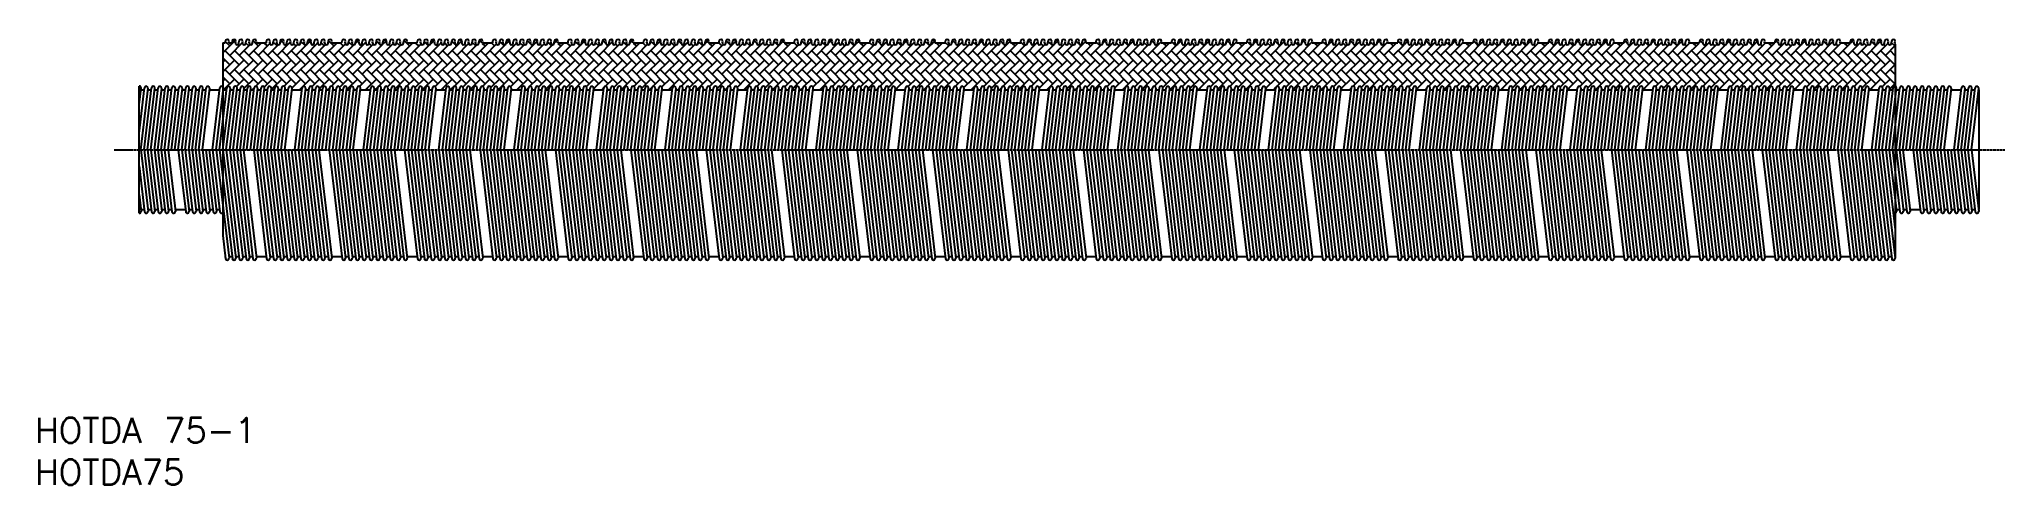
# Model space of a CAD drawing. Extents: x 3 to 1178, y 0 to 266.
import ezdxf

# ---------------------------------------------------------------- set-up
doc = ezdxf.new("R2010")
doc.units = 0
doc.linetypes.add('CENTER', pattern=[2, 1.25, -0.25, 0.25, -0.25])
doc.layers.get('0').update_dxf_attribs({"linetype": 'CONTINUOUS'})
doc.layers.add('CENTER', color=1, linetype='CENTER')
doc.styles.get("Standard").update_dxf_attribs({"font": 'txt.shx'})

# ---------------------------------------------------------------- blocks, each defined once
blk = doc.blocks.new('*U6')
at = {"color": 7, "linetype": 'CONTINUOUS'}
blk.add_text('HOTDA75', height=15, dxfattribs=at).set_placement((0, 0))
blk = doc.blocks.new('*U7')
at = {"color": 7, "linetype": 'CONTINUOUS'}
blk.add_text('HOTDA 75-1', height=15, dxfattribs=at).set_placement((0, 25))
blk = doc.blocks.new('*X8')
at = {"color": 0, "linetype": 'CONTINUOUS'}
for p, q in [((119.3, 265.1), (112.3, 258.1)), ((112.3, 263.8), (112.3, 263.8)), ((122.1, 251), (113.6, 259.5)), ((116.4, 262.3), (113.9, 264.8)), ((124.1, 264.3), (116.4, 256.6)), ((120, 264.4), (118.5, 265.9)), ((127.8, 251), (119.3, 259.5)), ((122.1, 262.3), (121.5, 262.9)), ((128.4, 263), (122.1, 256.6)), ((133.4, 251), (124.9, 259.5)), ((127.8, 262.3), (126.1, 264)), ((135, 263.8), (127.8, 256.6)), ((130.6, 265.1), (130.3, 264.8)), ((133.4, 262.3), (130.4, 265.3)), ((139.1, 251), (130.6, 259.5)), ((140.4, 263.7), (133.4, 256.6)), ((144.7, 251), (136.2, 259.5)), ((139.1, 262.3), (137.5, 263.8)), ((145.2, 262.8), (139.1, 256.6)), ((150.4, 251), (141.9, 259.5)), ((144.7, 262.3), (142.5, 264.5)), ((152.8, 264.8), (144.7, 256.6)), ((147.6, 265.1), (146.6, 264.2)), ((148.7, 264), (147, 265.7)), ((156, 251), (147.6, 259.5)), ((150.4, 262.3), (149.9, 262.8)), ((157, 263.2), (150.4, 256.6)), ((161.7, 251), (153.2, 259.5)), ((156, 262.3), (154.7, 263.6)), ((162.1, 262.7), (156, 256.6)), ((167.3, 251), (158.9, 259.5)), ((161.7, 262.3), (159, 265)), ((169.2, 264.1), (161.7, 256.6)), ((164.5, 265.1), (162.9, 263.5)), ((165.1, 264.5), (163.7, 265.9)), ((173, 251), (164.5, 259.5)), ((167.3, 262.3), (166.7, 263)), ((173.6, 262.9), (167.3, 256.6)), ((178.7, 251), (170.2, 259.5)), ((173, 262.3), (171.2, 264.1)), ((180.2, 263.8), (173, 256.6)), ((175.8, 265.1), (175.4, 264.7)), ((178.7, 262.3), (175.5, 265.4)), ((184.3, 251), (175.8, 259.5)), ((185.6, 263.5), (178.7, 256.6)), ((190, 251), (181.5, 259.5)), ((184.3, 262.3), (182.8, 263.8)), ((190.4, 262.7), (184.3, 256.6)), ((195.6, 251), (187.1, 259.5)), ((190, 262.3), (187.7, 264.6)), ((197.9, 264.6), (190, 256.6)), ((192.8, 265.1), (191.7, 264)), ((193.8, 264.2), (192.2, 265.7)), ((201.3, 251), (192.8, 259.5)), ((195.6, 262.3), (195.1, 262.8)), ((202.1, 263.1), (195.6, 256.6)), ((206.9, 251), (198.5, 259.5)), ((201.3, 262.3), (199.9, 263.7)), ((207.4, 262.8), (201.3, 256.6)), ((206.9, 262.3), (204.1, 265.1)), ((212.6, 251), (204.1, 259.5)), ((214.3, 263.9), (206.9, 256.6)), ((209.8, 265.1), (208, 263.3)), ((210.2, 264.7), (209, 265.9)), ((218.3, 251), (209.8, 259.5)), ((212.6, 262.3), (211.9, 263)), ((218.8, 262.9), (212.6, 256.6)), ((223.9, 251), (215.4, 259.5)), ((218.3, 262.3), (216.3, 264.2)), ((225.5, 263.8), (218.3, 256.6)), ((221.1, 265.1), (220.5, 264.5)), ((223.9, 262.3), (220.7, 265.5)), ((229.6, 251), (221.1, 259.5)), ((230.7, 263.4), (223.9, 256.6)), ((235.2, 251), (226.7, 259.5)), ((229.6, 262.3), (228, 263.8)), ((235.7, 262.7), (229.6, 256.6)), ((240.9, 251), (232.4, 259.5)), ((235.2, 262.3), (232.8, 264.7)), ((243, 264.4), (235.2, 256.6)), ((238.1, 265.1), (236.8, 263.8)), ((238.9, 264.3), (237.4, 265.8)), ((246.5, 251), (238.1, 259.5)), ((240.9, 262.3), (240.3, 262.8)), ((247.3, 263), (240.9, 256.6)), ((252.2, 251), (243.7, 259.5)), ((246.5, 262.3), (245, 263.9)), ((255, 265.1), (246.5, 256.6)), ((249.4, 265.1), (249.2, 265)), ((251.2, 263.2), (249.3, 265.2)), ((257.9, 251), (249.4, 259.5)), ((252.2, 262.3), (251.7, 262.8)), ((259.3, 263.8), (252.2, 256.6)), ((255.4, 264.8), (254.2, 266)), ((263.5, 251), (255, 259.5)), ((257.9, 262.3), (257, 263.1)), ((264, 262.8), (257.9, 256.6)), ((269.2, 251), (260.7, 259.5)), ((263.5, 262.3), (261.4, 264.4)), ((270.7, 263.8), (263.5, 256.6)), ((266.3, 265.1), (265.5, 264.3)), ((267.5, 263.9), (265.9, 265.6)), ((274.8, 251), (266.3, 259.5)), ((269.2, 262.3), (267.6, 263.8)), ((275.8, 263.3), (269.2, 256.6)), ((280.5, 251), (272, 259.5)), ((274.8, 262.3), (273.3, 263.8)), ((280.9, 262.7), (274.8, 256.6)), ((286.1, 251), (277.7, 259.5)), ((280.5, 262.3), (277.9, 264.9)), ((288.1, 264.2), (280.5, 256.6)), ((283.3, 265.1), (281.9, 263.7)), ((284, 264.4), (282.6, 265.9)), ((291.8, 251), (283.3, 259.5)), ((286.1, 262.3), (285.5, 262.9)), ((292.5, 263), (286.1, 256.6)), ((297.5, 251), (289, 259.5)), ((291.8, 262.3), (290.1, 264)), ((300.3, 265.1), (291.8, 256.6)), ((294.6, 265.1), (294.3, 264.8)), ((296.3, 263.5), (294.4, 265.4)), ((303.1, 251), (294.6, 259.5)), ((297.5, 262.3), (297, 262.7)), ((304.4, 263.6), (297.5, 256.6)), ((300.5, 264.9), (299.4, 266)), ((308.8, 251), (300.3, 259.5)), ((303.1, 262.3), (302.2, 263.2)), ((309.2, 262.8), (303.1, 256.6)), ((314.4, 251), (305.9, 259.5)), ((308.8, 262.3), (306.6, 264.5)), ((316, 263.8), (308.8, 256.6)), ((311.6, 265.1), (310.6, 264.1)), ((312.7, 264.1), (311, 265.7)), ((320.1, 251), (311.6, 259.5)), ((314.4, 262.3), (312.9, 263.8)), ((321, 263.2), (314.4, 256.6)), ((325.7, 251), (317.3, 259.5)), ((320.1, 262.3), (318.5, 263.8)), ((326.2, 262.7), (320.1, 256.6)), ((331.4, 251), (322.9, 259.5)), ((325.7, 262.3), (323, 265)), ((333.2, 264.1), (325.7, 256.6)), ((328.6, 265.1), (326.9, 263.5)), ((329.1, 264.6), (327.8, 265.9)), ((337.1, 251), (328.6, 259.5)), ((331.4, 262.3), (330.7, 263)), ((337.7, 262.9), (331.4, 256.6)), ((342.7, 251), (334.2, 259.5)), ((337.1, 262.3), (335.2, 264.1)), ((345.5, 265.1), (337.1, 256.6)), ((339.9, 265.1), (339.4, 264.6)), ((341.3, 263.7), (339.5, 265.5)), ((348.4, 251), (339.9, 259.5)), ((342.7, 262.3), (342.3, 262.7)), ((349.6, 263.5), (342.7, 256.6)), ((345.6, 265.1), (344.7, 266)), ((354, 251), (345.5, 259.5)), ((348.4, 262.3), (347.4, 263.3)), ((354.5, 262.7), (348.4, 256.6)), ((359.7, 251), (351.2, 259.5)), ((354, 262.3), (351.7, 264.7)), ((361.2, 263.8), (354, 256.6)), ((356.9, 265.1), (355.7, 264)), ((357.8, 264.2), (356.2, 265.8)), ((365.3, 251), (356.9, 259.5)), ((359.7, 262.3), (358.1, 263.8)), ((366.1, 263.1), (359.7, 256.6)), ((371, 251), (362.5, 259.5)), ((365.3, 262.3), (363.8, 263.8)), ((371.5, 262.8), (365.3, 256.6)), ((371, 262.3), (368.1, 265.2)), ((368.2, 265.1), (368.1, 265.1)), ((376.7, 251), (368.2, 259.5)), ((378.2, 263.9), (371, 256.6)), ((373.8, 265.1), (371.9, 263.2)), ((374.2, 264.7), (373, 266)), ((382.3, 251), (373.8, 259.5)), ((376.7, 262.3), (375.9, 263.1)), ((382.9, 262.8), (376.7, 256.6)), ((388, 251), (379.5, 259.5)), ((382.3, 262.3), (380.3, 264.3)), ((390.7, 265), (382.3, 256.6)), ((385.1, 265.1), (384.4, 264.4)), ((386.4, 263.8), (384.7, 265.6)), ((393.6, 251), (385.1, 259.5)), ((388, 262.3), (387.5, 262.7)), ((394.7, 263.4), (388, 256.6)), ((390.6, 265.3), (390, 265.9)), ((399.3, 251), (390.8, 259.5)), ((393.6, 262.3), (392.5, 263.4)), ((399.7, 262.7), (393.6, 256.6)), ((404.9, 251), (396.5, 259.5)), ((399.3, 262.3), (396.8, 264.8)), ((406.5, 263.8), (399.3, 256.6)), ((402.1, 265.1), (400.8, 263.8)), ((402.9, 264.3), (401.4, 265.8)), ((410.6, 251), (402.1, 259.5)), ((404.9, 262.3), (403.4, 263.8)), ((411.3, 263), (404.9, 256.6)), ((416.3, 251), (407.8, 259.5)), ((410.6, 262.3), (409, 263.9)), ((419.1, 265.1), (410.6, 256.6)), ((413.4, 265.1), (413.2, 264.9)), ((415.2, 263.3), (413.3, 265.3)), ((421.9, 251), (413.4, 259.5)), ((416.3, 262.3), (415.8, 262.8)), ((423.3, 263.7), (416.3, 256.6)), ((419.4, 264.8), (418.2, 266)), ((427.6, 251), (419.1, 259.5)), ((421.9, 262.3), (421.1, 263.1)), ((428.1, 262.8), (421.9, 256.6)), ((433.2, 251), (424.7, 259.5)), ((427.6, 262.3), (425.4, 264.4)), ((435.8, 264.8), (427.6, 256.6)), ((430.4, 265.1), (429.5, 264.3)), ((431.6, 264), (429.9, 265.6)), ((438.9, 251), (430.4, 259.5)), ((433.2, 262.3), (432.8, 262.7)), ((439.8, 263.3), (433.2, 256.6)), ((444.5, 251), (436.1, 259.5)), ((438.9, 262.3), (437.6, 263.5)), ((445, 262.7), (438.9, 256.6)), ((450.2, 251), (441.7, 259.5)), ((444.5, 262.3), (441.9, 264.9)), ((451.7, 263.8), (444.5, 256.6)), ((447.4, 265.1), (445.8, 263.6)), ((448, 264.5), (446.6, 265.9)), ((455.8, 251), (447.4, 259.5)), ((450.2, 262.3), (448.6, 263.8)), ((456.5, 262.9), (450.2, 256.6)), ((461.5, 251), (453, 259.5)), ((455.8, 262.3), (454.1, 264)), ((464.3, 265.1), (455.8, 256.6)), ((458.7, 265.1), (458.3, 264.7)), ((460.2, 263.6), (458.4, 265.4)), ((467.2, 251), (458.7, 259.5)), ((461.5, 262.3), (461.1, 262.7)), ((468.4, 263.6), (461.5, 256.6)), ((464.5, 265), (463.5, 266)), ((472.8, 251), (464.3, 259.5)), ((467.2, 262.3), (466.2, 263.2)), ((473.3, 262.7), (467.2, 256.6)), ((478.5, 251), (470, 259.5)), ((472.8, 262.3), (470.6, 264.6)), ((480.8, 264.7), (472.8, 256.6)), ((475.6, 265.1), (474.6, 264.1)), ((476.7, 264.1), (475.1, 265.7)), ((484.1, 251), (475.6, 259.5)), ((478.5, 262.3), (478, 262.8)), ((485, 263.2), (478.5, 256.6)), ((489.8, 251), (481.3, 259.5)), ((484.1, 262.3), (482.8, 263.7)), ((490.3, 262.8), (484.1, 256.6)), ((489.8, 262.3), (487, 265.1)), ((495.4, 251), (487, 259.5)), ((497, 263.8), (489.8, 256.6)), ((492.6, 265.1), (490.9, 263.4)), ((493.1, 264.6), (491.8, 265.9)), ((501.1, 251), (492.6, 259.5)), ((495.4, 262.3), (493.9, 263.8)), ((501.7, 262.9), (495.4, 256.6)), ((506.8, 251), (498.3, 259.5)), ((501.1, 262.3), (499.2, 264.2)), ((509.6, 265.1), (501.1, 256.6)), ((503.9, 265.1), (503.4, 264.6)), ((505.3, 263.7), (503.6, 265.5)), ((512.4, 251), (503.9, 259.5)), ((506.8, 262.3), (506.3, 262.7)), ((513.6, 263.4), (506.8, 256.6)), ((509.5, 265.2), (508.8, 266)), ((518.1, 251), (509.6, 259.5)), ((512.4, 262.3), (511.4, 263.3)), ((518.5, 262.7), (512.4, 256.6)), ((523.7, 251), (515.2, 259.5)), ((518.1, 262.3), (515.7, 264.7)), ((525.9, 264.5), (518.1, 256.6)), ((520.9, 265.1), (519.7, 263.9)), ((521.8, 264.2), (520.2, 265.8)), ((529.4, 251), (520.9, 259.5)), ((523.7, 262.3), (523.2, 262.8)), ((530.2, 263.1), (523.7, 256.6)), ((535, 251), (526.6, 259.5)), ((529.4, 262.3), (527.9, 263.8)), ((535.7, 263), (529.4, 256.6)), ((534.3, 263.1), (532.1, 265.2)), ((532.2, 265.1), (532.1, 265)), ((540.7, 251), (532.2, 259.5)), ((535, 262.3), (534.4, 262.9)), ((542.2, 263.8), (535, 256.6)), ((537.9, 265.1), (535.8, 263)), ((538.2, 264.8), (537, 266)), ((546.4, 251), (537.9, 259.5)), ((540.7, 262.3), (539.2, 263.8)), ((546.9, 262.8), (540.7, 256.6)), ((552, 251), (543.5, 259.5)), ((546.4, 262.3), (544.3, 264.3)), ((554.7, 264.9), (546.4, 256.6)), ((549.2, 265.1), (548.4, 264.4)), ((550.4, 263.9), (548.7, 265.6)), ((557.7, 251), (549.2, 259.5)), ((552, 262.3), (551.6, 262.7)), ((558.7, 263.3), (552, 256.6)), ((554.6, 265.4), (554.1, 265.9)), ((563.3, 251), (554.8, 259.5)), ((557.7, 262.3), (556.5, 263.5)), ((563.7, 262.7), (557.7, 256.6)), ((569, 251), (560.5, 259.5)), ((563.3, 262.3), (560.8, 264.8)), ((571, 264.3), (563.3, 256.6)), ((566.2, 265.1), (564.8, 263.7)), ((566.9, 264.4), (565.4, 265.8)), ((574.6, 251), (566.2, 259.5)), ((569, 262.3), (568.4, 262.9)), ((575.3, 263), (569, 256.6)), ((580.3, 251), (571.8, 259.5)), ((574.6, 262.3), (573, 264)), ((583.1, 265.1), (574.6, 256.6)), ((577.5, 265.1), (577.2, 264.8)), ((579.2, 263.4), (577.3, 265.3)), ((586, 251), (577.5, 259.5)), ((580.3, 262.3), (579.8, 262.8)), ((587.5, 263.8), (580.3, 256.6)), ((583.4, 264.9), (582.3, 266)), ((591.6, 251), (583.1, 259.5)), ((586, 262.3), (584.4, 263.8)), ((592.1, 262.8), (586, 256.6)), ((597.3, 251), (588.8, 259.5)), ((591.6, 262.3), (589.4, 264.5)), ((599.7, 264.8), (591.6, 256.6)), ((594.4, 265.1), (593.5, 264.2)), ((595.6, 264), (593.9, 265.7)), ((602.9, 251), (594.4, 259.5)), ((597.3, 262.3), (596.8, 262.7)), ((603.9, 263.2), (597.3, 256.6)), ((608.6, 251), (600.1, 259.5)), ((602.9, 262.3), (601.6, 263.6)), ((609, 262.7), (602.9, 256.6)), ((614.2, 251), (605.8, 259.5)), ((608.6, 262.3), (605.9, 265)), ((616.1, 264.1), (608.6, 256.6)), ((611.4, 265.1), (609.8, 263.6)), ((612, 264.5), (610.6, 265.9)), ((619.9, 251), (611.4, 259.5)), ((614.2, 262.3), (613.6, 262.9)), ((620.5, 262.9), (614.2, 256.6)), ((625.6, 251), (617.1, 259.5)), ((619.9, 262.3), (618.1, 264.1)), ((628.4, 265.1), (619.9, 256.6)), ((622.7, 265.1), (622.3, 264.7)), ((624.2, 263.6), (622.4, 265.4)), ((631.2, 251), (622.7, 259.5)), ((625.6, 262.3), (625.1, 262.7)), ((632.8, 263.8), (625.6, 256.6)), ((628.5, 265), (627.5, 266)), ((636.9, 251), (628.4, 259.5)), ((631.2, 262.3), (629.7, 263.8)), ((637.3, 262.7), (631.2, 256.6)), ((642.5, 251), (634, 259.5)), ((636.9, 262.3), (634.6, 264.6)), ((644.8, 264.6), (636.9, 256.6)), ((639.7, 265.1), (638.6, 264)), ((640.7, 264.1), (639.1, 265.7)), ((648.2, 251), (639.7, 259.5)), ((642.5, 262.3), (642, 262.8)), ((649, 263.1), (642.5, 256.6)), ((653.8, 251), (645.4, 259.5)), ((648.2, 262.3), (646.8, 263.7)), ((654.3, 262.8), (648.2, 256.6)), ((653.8, 262.3), (651, 265.1)), ((659.5, 251), (651, 259.5)), ((661.2, 264), (653.8, 256.6)), ((656.7, 265.1), (654.9, 263.3)), ((657.1, 264.7), (655.9, 265.9)), ((665.2, 251), (656.7, 259.5)), ((659.5, 262.3), (658.8, 263)), ((665.7, 262.9), (659.5, 256.6)), ((670.8, 251), (662.3, 259.5)), ((665.2, 262.3), (663.2, 264.2)), ((673.6, 265), (665.2, 256.6)), ((668, 265.1), (667.4, 264.5)), ((669.3, 263.8), (667.6, 265.5)), ((676.5, 251), (668, 259.5)), ((670.8, 262.3), (670.4, 262.7)), ((678, 263.8), (670.8, 256.6)), ((673.5, 265.2), (672.8, 265.9)), ((682.1, 251), (673.6, 259.5)), ((676.5, 262.3), (674.9, 263.8)), ((682.5, 262.7), (676.5, 256.6)), ((687.8, 251), (679.3, 259.5)), ((682.1, 262.3), (679.7, 264.7)), ((689.9, 264.4), (682.1, 256.6)), ((685, 265.1), (683.7, 263.8)), ((685.8, 264.3), (684.3, 265.8)), ((693.4, 251), (685, 259.5)), ((687.8, 262.3), (687.2, 262.8)), ((694.2, 263), (687.8, 256.6)), ((699.1, 251), (690.6, 259.5)), ((693.4, 262.3), (691.9, 263.9)), ((701.9, 265.1), (693.4, 256.6)), ((696.3, 265.1), (696.1, 265)), ((698.2, 263.2), (696.2, 265.2)), ((704.8, 251), (696.3, 259.5)), ((699.1, 262.3), (698.6, 262.8)), ((706.2, 263.8), (699.1, 256.6)), ((702.3, 264.8), (701.1, 266)), ((710.4, 251), (701.9, 259.5)), ((704.8, 262.3), (703.9, 263.1)), ((710.9, 262.8), (704.8, 256.6)), ((716.1, 251), (707.6, 259.5)), ((710.4, 262.3), (708.3, 264.4)), ((718.7, 264.9), (710.4, 256.6)), ((713.2, 265.1), (712.4, 264.3)), ((714.4, 263.9), (712.8, 265.6)), ((721.7, 251), (713.2, 259.5)), ((716.1, 262.3), (715.6, 262.7)), ((723.3, 263.8), (716.1, 256.6)), ((718.5, 265.5), (718.2, 265.8)), ((727.4, 251), (718.9, 259.5)), ((721.7, 262.3), (720.2, 263.8)), ((727.8, 262.7), (721.7, 256.6)), ((733, 251), (724.5, 259.5)), ((727.4, 262.3), (724.8, 264.9)), ((735, 264.2), (727.4, 256.6)), ((730.2, 265.1), (728.8, 263.7)), ((730.9, 264.4), (729.5, 265.9)), ((738.7, 251), (730.2, 259.5)), ((733, 262.3), (732.4, 262.9)), ((739.4, 263), (733, 256.6)), ((744.3, 251), (735.9, 259.5)), ((738.7, 262.3), (737, 264)), ((747.2, 265.1), (738.7, 256.6)), ((741.5, 265.1), (741.2, 264.8)), ((743.2, 263.5), (741.3, 265.4)), ((750, 251), (741.5, 259.5)), ((744.3, 262.3), (743.9, 262.7)), ((751.3, 263.6), (744.3, 256.6)), ((747.4, 264.9), (746.3, 266)), ((755.7, 251), (747.2, 259.5)), ((750, 262.3), (749.1, 263.2)), ((756.1, 262.8), (750, 256.6)), ((761.3, 251), (752.8, 259.5)), ((755.7, 262.3), (753.5, 264.5)), ((763.7, 264.7), (755.7, 256.6)), ((758.5, 265.1), (757.5, 264.1)), ((759.6, 264.1), (757.9, 265.7)), ((767, 251), (758.5, 259.5)), ((761.3, 262.3), (760.9, 262.8)), ((768.5, 263.8), (761.3, 256.6)), ((772.6, 251), (764.1, 259.5)), ((767, 262.3), (765.4, 263.8)), ((773.1, 262.7), (767, 256.6)), ((778.3, 251), (769.8, 259.5)), ((772.6, 262.3), (769.9, 265)), ((780.1, 264.1), (772.6, 256.6)), ((775.5, 265.1), (773.8, 263.5)), ((776, 264.6), (774.7, 265.9)), ((783.9, 251), (775.5, 259.5)), ((778.3, 262.3), (777.6, 263)), ((784.6, 262.9), (778.3, 256.6)), ((789.6, 251), (781.1, 259.5)), ((783.9, 262.3), (782.1, 264.1)), ((792.4, 265.1), (783.9, 256.6)), ((786.8, 265.1), (786.3, 264.6)), ((788.2, 263.7), (786.4, 265.5)), ((795.3, 251), (786.8, 259.5)), ((789.6, 262.3), (789.2, 262.7)), ((796.5, 263.5), (789.6, 256.6)), ((792.5, 265.1), (791.6, 266)), ((800.9, 251), (792.4, 259.5)), ((795.3, 262.3), (794.3, 263.3)), ((801.4, 262.7), (795.3, 256.6)), ((806.6, 251), (798.1, 259.5)), ((800.9, 262.3), (798.6, 264.6)), ((808.8, 264.5), (800.9, 256.6)), ((803.7, 265.1), (802.6, 264)), ((804.7, 264.2), (803.1, 265.8)), ((812.2, 251), (803.7, 259.5)), ((806.6, 262.3), (806.1, 262.8)), ((813.8, 263.8), (806.6, 256.6)), ((817.9, 251), (809.4, 259.5)), ((812.2, 262.3), (810.7, 263.8)), ((818.4, 262.8), (812.2, 256.6)), ((817.9, 262.3), (815, 265.2)), ((815.1, 265.1), (815, 265.1)), ((823.5, 251), (815.1, 259.5)), ((825.1, 263.9), (817.9, 256.6)), ((820.7, 265.1), (818.8, 263.2)), ((821.1, 264.7), (819.9, 265.9)), ((829.2, 251), (820.7, 259.5)), ((823.5, 262.3), (822.8, 263)), ((829.7, 262.8), (823.5, 256.6)), ((834.9, 251), (826.4, 259.5)), ((829.2, 262.3), (827.2, 264.3)), ((837.6, 265), (829.2, 256.6)), ((832, 265.1), (831.3, 264.4)), ((833.3, 263.8), (831.6, 265.6)), ((840.5, 251), (832, 259.5)), ((834.9, 262.3), (834.4, 262.7)), ((841.6, 263.4), (834.9, 256.6)), ((837.5, 265.3), (836.9, 265.9)), ((846.2, 251), (837.7, 259.5)), ((840.5, 262.3), (839.4, 263.4)), ((846.6, 262.7), (840.5, 256.6)), ((851.8, 251), (843.3, 259.5)), ((846.2, 262.3), (843.7, 264.8)), ((853.9, 264.4), (846.2, 256.6)), ((849, 265.1), (847.7, 263.8)), ((849.8, 264.3), (848.3, 265.8)), ((857.5, 251), (849, 259.5)), ((851.8, 262.3), (851.3, 262.9)), ((859, 263.8), (851.8, 256.6)), ((863.1, 251), (854.7, 259.5)), ((857.5, 262.3), (855.9, 263.8)), ((866, 265.1), (857.5, 256.6)), ((860.3, 265.1), (860.1, 264.9)), ((862.1, 263.3), (860.2, 265.3)), ((868.8, 251), (860.3, 259.5)), ((863.1, 262.3), (862.6, 262.8)), ((870.2, 263.7), (863.1, 256.6)), ((866.3, 264.8), (865.1, 266)), ((874.5, 251), (866, 259.5)), ((868.8, 262.3), (868, 263.1)), ((875, 262.8), (868.8, 256.6)), ((880.1, 251), (871.6, 259.5)), ((874.5, 262.3), (872.3, 264.4)), ((882.7, 264.8), (874.5, 256.6)), ((877.3, 265.1), (876.4, 264.3)), ((878.5, 264), (876.8, 265.6)), ((885.8, 251), (877.3, 259.5)), ((880.1, 262.3), (879.7, 262.7)), ((886.7, 263.3), (880.1, 256.6)), ((891.4, 251), (882.9, 259.5)), ((885.8, 262.3), (884.5, 263.5)), ((891.8, 262.7), (885.8, 256.6)), ((897.1, 251), (888.6, 259.5)), ((891.4, 262.3), (888.8, 264.9)), ((899, 264.2), (891.4, 256.6)), ((894.3, 265.1), (892.7, 263.6)), ((894.9, 264.5), (893.5, 265.9)), ((902.7, 251), (894.3, 259.5)), ((897.1, 262.3), (896.5, 262.9)), ((904.3, 263.8), (897.1, 256.6)), ((908.4, 251), (899.9, 259.5)), ((902.7, 262.3), (901.2, 263.8)), ((911.2, 265.1), (902.7, 256.6)), ((905.6, 265.1), (905.2, 264.7)), ((907.1, 263.5), (905.3, 265.4)), ((914.1, 251), (905.6, 259.5)), ((908.4, 262.3), (908, 262.7)), ((915.3, 263.6), (908.4, 256.6)), ((911.4, 265), (910.4, 266)), ((919.7, 251), (911.2, 259.5)), ((914.1, 262.3), (913.1, 263.2)), ((920.2, 262.7), (914.1, 256.6)), ((925.4, 251), (916.9, 259.5)), ((919.7, 262.3), (917.5, 264.5)), ((927.7, 264.7), (919.7, 256.6)), ((922.5, 265.1), (921.5, 264.1)), ((923.6, 264.1), (922, 265.7)), ((931, 251), (922.5, 259.5)), ((925.4, 262.3), (924.9, 262.8)), ((931.9, 263.2), (925.4, 256.6)), ((936.7, 251), (928.2, 259.5)), ((931, 262.3), (929.7, 263.7)), ((937.1, 262.8), (931, 256.6)), ((936.7, 262.3), (933.9, 265.1)), ((942.3, 251), (933.9, 259.5)), ((944.1, 264), (936.7, 256.6)), ((939.5, 265.1), (937.8, 263.4)), ((940, 264.6), (938.7, 265.9)), ((948, 251), (939.5, 259.5)), ((942.3, 262.3), (941.6, 263)), ((949.5, 263.8), (942.3, 256.6)), ((953.7, 251), (945.2, 259.5)), ((948, 262.3), (946.5, 263.8)), ((956.5, 265.1), (948, 256.6)), ((950.8, 265.1), (950.3, 264.6)), ((952.2, 263.7), (950.5, 265.5)), ((959.3, 251), (950.8, 259.5)), ((953.7, 262.3), (953.2, 262.7)), ((960.5, 263.5), (953.7, 256.6)), ((956.4, 265.2), (955.6, 266)), ((965, 251), (956.5, 259.5)), ((959.3, 262.3), (958.3, 263.3)), ((965.4, 262.7), (959.3, 256.6)), ((970.6, 251), (962.1, 259.5)), ((965, 262.3), (962.6, 264.7)), ((972.8, 264.5), (965, 256.6)), ((967.8, 265.1), (966.6, 263.9)), ((968.7, 264.2), (967.1, 265.8)), ((976.3, 251), (967.8, 259.5)), ((970.6, 262.3), (970.1, 262.8)), ((977.1, 263.1), (970.6, 256.6)), ((981.9, 251), (973.5, 259.5)), ((976.3, 262.3), (974.8, 263.8)), ((982.6, 262.9), (976.3, 256.6)), ((981.9, 262.3), (979, 265.2)), ((979.1, 265.1), (979, 265)), ((987.6, 251), (979.1, 259.5)), ((989.1, 263.8), (981.9, 256.6)), ((984.8, 265.1), (982.7, 263.1)), ((985.1, 264.7), (983.9, 266)), ((993.3, 251), (984.8, 259.5)), ((987.6, 262.3), (986.8, 263.1)), ((994.8, 263.8), (987.6, 256.6)), ((998.9, 251), (990.4, 259.5)), ((993.3, 262.3), (991.7, 263.8)), ((1001.6, 265), (993.3, 256.6)), ((996.1, 265.1), (995.3, 264.4)), ((997.3, 263.9), (995.6, 265.6)), ((1004.6, 251), (996.1, 259.5)), ((998.9, 262.3), (998.5, 262.7)), ((1005.6, 263.3), (998.9, 256.6)), ((1001.5, 265.4), (1001, 265.9)), ((1010.2, 251), (1001.7, 259.5)), ((1004.6, 262.3), (1003.4, 263.4)), ((1010.6, 262.7), (1004.6, 256.6)), ((1015.9, 251), (1007.4, 259.5)), ((1010.2, 262.3), (1007.7, 264.8)), ((1017.9, 264.3), (1010.2, 256.6)), ((1013, 265.1), (1011.7, 263.7)), ((1013.8, 264.4), (1012.3, 265.8)), ((1021.5, 251), (1013, 259.5)), ((1015.9, 262.3), (1015.3, 262.9)), ((1022.2, 263), (1015.9, 256.6)), ((1027.2, 251), (1018.7, 259.5)), ((1021.5, 262.3), (1019.9, 263.9)), ((1030, 265.1), (1021.5, 256.6)), ((1024.4, 265.1), (1024.1, 264.9)), ((1026.1, 263.4), (1024.2, 265.3)), ((1032.8, 251), (1024.4, 259.5)), ((1027.2, 262.3), (1026.7, 262.8)), ((1034.4, 263.8), (1027.2, 256.6)), ((1030.3, 264.9), (1029.2, 266)), ((1038.5, 251), (1030, 259.5)), ((1032.8, 262.3), (1032, 263.2)), ((1040, 263.8), (1032.8, 256.6)), ((1044.2, 251), (1035.7, 259.5)), ((1038.5, 262.3), (1037, 263.8)), ((1046.7, 264.8), (1038.5, 256.6)), ((1041.3, 265.1), (1040.4, 264.2)), ((1042.5, 264), (1040.8, 265.7)), ((1049.8, 251), (1041.3, 259.5)), ((1044.2, 262.3), (1043.7, 262.7)), ((1050.8, 263.2), (1044.2, 256.6)), ((1055.5, 251), (1047, 259.5)), ((1049.8, 262.3), (1048.5, 263.6)), ((1055.9, 262.7), (1049.8, 256.6)), ((1061.1, 251), (1052.6, 259.5)), ((1055.5, 262.3), (1052.8, 265)), ((1063, 264.1), (1055.5, 256.6)), ((1058.3, 265.1), (1056.7, 263.6)), ((1058.9, 264.5), (1057.5, 265.9)), ((1066.8, 251), (1058.3, 259.5)), ((1061.1, 262.3), (1060.5, 262.9)), ((1067.4, 262.9), (1061.1, 256.6)), ((1072.4, 251), (1064, 259.5)), ((1066.8, 262.3), (1065, 264.1)), ((1075.3, 265.1), (1066.8, 256.6)), ((1069.6, 265.1), (1069.2, 264.7)), ((1071.1, 263.6), (1069.3, 265.4)), ((1078.1, 251), (1069.6, 259.5)), ((1072.4, 262.3), (1072, 262.7)), ((1079.6, 263.8), (1072.4, 256.6)), ((1075.4, 265), (1074.4, 266)), ((1083.8, 251), (1075.3, 259.5)), ((1078.1, 262.3), (1077.1, 263.3)), ((1085.3, 263.8), (1078.1, 256.6)), ((1089.4, 251), (1080.9, 259.5)), ((1083.8, 262.3), (1082.2, 263.8)), ((1091.7, 264.6), (1083.8, 256.6)), ((1086.6, 265.1), (1085.5, 264)), ((1087.6, 264.1), (1086, 265.7)), ((1095.1, 251), (1086.6, 259.5)), ((1089.4, 262.3), (1088.9, 262.8)), ((1095.9, 263.1), (1089.4, 256.6)), ((1100.7, 251), (1092.2, 259.5)), ((1095.1, 262.3), (1093.7, 263.7)), ((1101.2, 262.8), (1095.1, 256.6)), ((1100.7, 262.3), (1097.9, 265.1)), ((1106.4, 251), (1097.9, 259.5)), ((1108.1, 264), (1100.7, 256.6)), ((1103.6, 265.1), (1101.8, 263.3)), ((1104, 264.6), (1102.7, 265.9)), ((1112, 251), (1103.6, 259.5)), ((1106.4, 262.3), (1105.7, 263)), ((1112.3, 262.5), (1106.4, 256.6)), ((1112.3, 256.4), (1109.2, 259.5)), ((1112, 262.3), (1110.1, 264.2)), ((116.4, 251), (112.3, 255.1)), ((113.6, 253.8), (112.3, 252.5)), ((119.3, 253.8), (112.3, 246.8)), ((122.1, 239.7), (113.6, 248.2)), ((124.9, 253.8), (116.4, 245.3)), ((127.8, 239.7), (119.3, 248.2)), ((130.6, 253.8), (122.1, 245.3)), ((133.4, 239.7), (124.9, 248.2)), ((136.2, 253.8), (127.8, 245.3)), ((139.1, 239.7), (130.6, 248.2)), ((141.9, 253.8), (133.4, 245.3)), ((144.7, 239.7), (136.2, 248.2)), ((147.6, 253.8), (139.1, 245.3)), ((150.4, 239.7), (141.9, 248.2)), ((153.2, 253.8), (144.7, 245.3)), ((156, 239.7), (147.6, 248.2)), ((158.9, 253.8), (150.4, 245.3)), ((161.7, 239.7), (153.2, 248.2)), ((164.5, 253.8), (156, 245.3)), ((167.3, 239.7), (158.9, 248.2)), ((170.2, 253.8), (161.7, 245.3)), ((173, 239.7), (164.5, 248.2)), ((175.8, 253.8), (167.3, 245.3)), ((178.7, 239.7), (170.2, 248.2)), ((181.5, 253.8), (173, 245.3)), ((184.3, 239.7), (175.8, 248.2)), ((187.1, 253.8), (178.7, 245.3)), ((190, 239.7), (181.5, 248.2)), ((192.8, 253.8), (184.3, 245.3)), ((195.6, 239.7), (187.1, 248.2)), ((198.5, 253.8), (190, 245.3)), ((201.3, 239.7), (192.8, 248.2)), ((204.1, 253.8), (195.6, 245.3)), ((206.9, 239.7), (198.5, 248.2)), ((209.8, 253.8), (201.3, 245.3)), ((212.6, 239.7), (204.1, 248.2)), ((215.4, 253.8), (206.9, 245.3)), ((218.3, 239.7), (209.8, 248.2)), ((221.1, 253.8), (212.6, 245.3)), ((223.9, 239.7), (215.4, 248.2)), ((226.7, 253.8), (218.3, 245.3)), ((229.6, 239.7), (221.1, 248.2)), ((232.4, 253.8), (223.9, 245.3)), ((235.2, 239.7), (226.7, 248.2)), ((238.1, 253.8), (229.6, 245.3)), ((240.9, 239.7), (232.4, 248.2)), ((243.7, 253.8), (235.2, 245.3)), ((246.5, 239.7), (238.1, 248.2)), ((249.4, 253.8), (240.9, 245.3)), ((252.2, 239.7), (243.7, 248.2)), ((255, 253.8), (246.5, 245.3)), ((257.9, 239.7), (249.4, 248.2)), ((260.7, 253.8), (252.2, 245.3)), ((263.5, 239.7), (255, 248.2)), ((266.3, 253.8), (257.9, 245.3)), ((269.2, 239.7), (260.7, 248.2)), ((272, 253.8), (263.5, 245.3)), ((274.8, 239.7), (266.3, 248.2)), ((277.7, 253.8), (269.2, 245.3)), ((280.5, 239.7), (272, 248.2)), ((283.3, 253.8), (274.8, 245.3)), ((286.1, 239.7), (277.7, 248.2)), ((289, 253.8), (280.5, 245.3)), ((291.8, 239.7), (283.3, 248.2)), ((294.6, 253.8), (286.1, 245.3)), ((297.5, 239.7), (289, 248.2)), ((300.3, 253.8), (291.8, 245.3)), ((303.1, 239.7), (294.6, 248.2)), ((305.9, 253.8), (297.5, 245.3)), ((308.8, 239.7), (300.3, 248.2)), ((311.6, 253.8), (303.1, 245.3)), ((314.4, 239.7), (305.9, 248.2)), ((317.3, 253.8), (308.8, 245.3)), ((320.1, 239.7), (311.6, 248.2)), ((322.9, 253.8), (314.4, 245.3)), ((325.7, 239.7), (317.3, 248.2)), ((328.6, 253.8), (320.1, 245.3)), ((331.4, 239.7), (322.9, 248.2)), ((334.2, 253.8), (325.7, 245.3)), ((337.1, 239.7), (328.6, 248.2)), ((339.9, 253.8), (331.4, 245.3)), ((342.7, 239.7), (334.2, 248.2)), ((345.5, 253.8), (337.1, 245.3)), ((348.4, 239.7), (339.9, 248.2)), ((351.2, 253.8), (342.7, 245.3)), ((354, 239.7), (345.5, 248.2)), ((356.9, 253.8), (348.4, 245.3)), ((359.7, 239.7), (351.2, 248.2)), ((362.5, 253.8), (354, 245.3)), ((365.3, 239.7), (356.9, 248.2)), ((368.2, 253.8), (359.7, 245.3)), ((371, 239.7), (362.5, 248.2)), ((373.8, 253.8), (365.3, 245.3)), ((376.7, 239.7), (368.2, 248.2)), ((379.5, 253.8), (371, 245.3)), ((382.3, 239.7), (373.8, 248.2)), ((385.1, 253.8), (376.7, 245.3)), ((388, 239.7), (379.5, 248.2)), ((390.8, 253.8), (382.3, 245.3)), ((393.6, 239.7), (385.1, 248.2)), ((396.5, 253.8), (388, 245.3)), ((399.3, 239.7), (390.8, 248.2)), ((402.1, 253.8), (393.6, 245.3)), ((404.9, 239.7), (396.5, 248.2)), ((407.8, 253.8), (399.3, 245.3)), ((410.6, 239.7), (402.1, 248.2)), ((413.4, 253.8), (404.9, 245.3)), ((416.3, 239.7), (407.8, 248.2)), ((419.1, 253.8), (410.6, 245.3)), ((421.9, 239.7), (413.4, 248.2)), ((424.7, 253.8), (416.3, 245.3)), ((427.6, 239.7), (419.1, 248.2)), ((430.4, 253.8), (421.9, 245.3)), ((433.2, 239.7), (424.7, 248.2)), ((436.1, 253.8), (427.6, 245.3)), ((438.9, 239.7), (430.4, 248.2)), ((441.7, 253.8), (433.2, 245.3)), ((444.5, 239.7), (436.1, 248.2)), ((447.4, 253.8), (438.9, 245.3)), ((450.2, 239.7), (441.7, 248.2)), ((453, 253.8), (444.5, 245.3)), ((455.8, 239.7), (447.4, 248.2)), ((458.7, 253.8), (450.2, 245.3)), ((461.5, 239.7), (453, 248.2)), ((464.3, 253.8), (455.8, 245.3)), ((467.2, 239.7), (458.7, 248.2)), ((470, 253.8), (461.5, 245.3)), ((472.8, 239.7), (464.3, 248.2)), ((475.6, 253.8), (467.2, 245.3)), ((478.5, 239.7), (470, 248.2)), ((481.3, 253.8), (472.8, 245.3)), ((484.1, 239.7), (475.6, 248.2)), ((487, 253.8), (478.5, 245.3)), ((489.8, 239.7), (481.3, 248.2)), ((492.6, 253.8), (484.1, 245.3)), ((495.4, 239.7), (487, 248.2)), ((498.3, 253.8), (489.8, 245.3)), ((501.1, 239.7), (492.6, 248.2)), ((503.9, 253.8), (495.4, 245.3)), ((506.8, 239.7), (498.3, 248.2)), ((509.6, 253.8), (501.1, 245.3)), ((512.4, 239.7), (503.9, 248.2)), ((515.2, 253.8), (506.8, 245.3)), ((518.1, 239.7), (509.6, 248.2)), ((520.9, 253.8), (512.4, 245.3)), ((523.7, 239.7), (515.2, 248.2)), ((526.6, 253.8), (518.1, 245.3)), ((529.4, 239.7), (520.9, 248.2)), ((532.2, 253.8), (523.7, 245.3)), ((535, 239.7), (526.6, 248.2)), ((537.9, 253.8), (529.4, 245.3)), ((540.7, 239.7), (532.2, 248.2)), ((543.5, 253.8), (535, 245.3)), ((546.4, 239.7), (537.9, 248.2)), ((549.2, 253.8), (540.7, 245.3)), ((552, 239.7), (543.5, 248.2)), ((554.8, 253.8), (546.4, 245.3)), ((557.7, 239.7), (549.2, 248.2)), ((560.5, 253.8), (552, 245.3)), ((563.3, 239.7), (554.8, 248.2)), ((566.2, 253.8), (557.7, 245.3)), ((569, 239.7), (560.5, 248.2)), ((571.8, 253.8), (563.3, 245.3)), ((574.6, 239.7), (566.2, 248.2)), ((577.5, 253.8), (569, 245.3)), ((580.3, 239.7), (571.8, 248.2)), ((583.1, 253.8), (574.6, 245.3)), ((586, 239.7), (577.5, 248.2)), ((588.8, 253.8), (580.3, 245.3)), ((591.6, 239.7), (583.1, 248.2)), ((594.4, 253.8), (586, 245.3)), ((597.3, 239.7), (588.8, 248.2)), ((600.1, 253.8), (591.6, 245.3)), ((602.9, 239.7), (594.4, 248.2)), ((605.8, 253.8), (597.3, 245.3)), ((608.6, 239.7), (600.1, 248.2)), ((611.4, 253.8), (602.9, 245.3)), ((614.2, 239.7), (605.8, 248.2)), ((617.1, 253.8), (608.6, 245.3)), ((619.9, 239.7), (611.4, 248.2)), ((622.7, 253.8), (614.2, 245.3)), ((625.6, 239.7), (617.1, 248.2)), ((628.4, 253.8), (619.9, 245.3)), ((631.2, 239.7), (622.7, 248.2)), ((634, 253.8), (625.6, 245.3)), ((636.9, 239.7), (628.4, 248.2)), ((639.7, 253.8), (631.2, 245.3)), ((642.5, 239.7), (634, 248.2)), ((645.4, 253.8), (636.9, 245.3)), ((648.2, 239.7), (639.7, 248.2)), ((651, 253.8), (642.5, 245.3)), ((653.8, 239.7), (645.4, 248.2)), ((656.7, 253.8), (648.2, 245.3)), ((659.5, 239.7), (651, 248.2)), ((662.3, 253.8), (653.8, 245.3)), ((665.2, 239.7), (656.7, 248.2)), ((668, 253.8), (659.5, 245.3)), ((670.8, 239.7), (662.3, 248.2)), ((673.6, 253.8), (665.2, 245.3)), ((676.5, 239.7), (668, 248.2)), ((679.3, 253.8), (670.8, 245.3)), ((682.1, 239.7), (673.6, 248.2)), ((685, 253.8), (676.5, 245.3)), ((687.8, 239.7), (679.3, 248.2)), ((690.6, 253.8), (682.1, 245.3)), ((693.4, 239.7), (685, 248.2)), ((696.3, 253.8), (687.8, 245.3)), ((699.1, 239.7), (690.6, 248.2)), ((701.9, 253.8), (693.4, 245.3)), ((704.8, 239.7), (696.3, 248.2)), ((707.6, 253.8), (699.1, 245.3)), ((710.4, 239.7), (701.9, 248.2)), ((713.2, 253.8), (704.8, 245.3)), ((716.1, 239.7), (707.6, 248.2)), ((718.9, 253.8), (710.4, 245.3)), ((721.7, 239.7), (713.2, 248.2)), ((724.5, 253.8), (716.1, 245.3)), ((727.4, 239.7), (718.9, 248.2)), ((730.2, 253.8), (721.7, 245.3)), ((733, 239.7), (724.5, 248.2)), ((735.9, 253.8), (727.4, 245.3)), ((738.7, 239.7), (730.2, 248.2)), ((741.5, 253.8), (733, 245.3)), ((744.3, 239.7), (735.9, 248.2)), ((747.2, 253.8), (738.7, 245.3)), ((750, 239.7), (741.5, 248.2)), ((752.8, 253.8), (744.3, 245.3)), ((755.7, 239.7), (747.2, 248.2)), ((758.5, 253.8), (750, 245.3)), ((761.3, 239.7), (752.8, 248.2)), ((764.1, 253.8), (755.7, 245.3)), ((767, 239.7), (758.5, 248.2)), ((769.8, 253.8), (761.3, 245.3)), ((772.6, 239.7), (764.1, 248.2)), ((775.5, 253.8), (767, 245.3)), ((778.3, 239.7), (769.8, 248.2)), ((781.1, 253.8), (772.6, 245.3)), ((783.9, 239.7), (775.5, 248.2)), ((786.8, 253.8), (778.3, 245.3)), ((789.6, 239.7), (781.1, 248.2)), ((792.4, 253.8), (783.9, 245.3)), ((795.3, 239.7), (786.8, 248.2)), ((798.1, 253.8), (789.6, 245.3)), ((800.9, 239.7), (792.4, 248.2)), ((803.7, 253.8), (795.3, 245.3)), ((806.6, 239.7), (798.1, 248.2)), ((809.4, 253.8), (800.9, 245.3)), ((812.2, 239.7), (803.7, 248.2)), ((815.1, 253.8), (806.6, 245.3)), ((817.9, 239.7), (809.4, 248.2)), ((820.7, 253.8), (812.2, 245.3)), ((823.5, 239.7), (815.1, 248.2)), ((826.4, 253.8), (817.9, 245.3)), ((829.2, 239.7), (820.7, 248.2)), ((832, 253.8), (823.5, 245.3)), ((834.9, 239.7), (826.4, 248.2)), ((837.7, 253.8), (829.2, 245.3)), ((840.5, 239.7), (832, 248.2)), ((843.3, 253.8), (834.9, 245.3)), ((846.2, 239.7), (837.7, 248.2)), ((849, 253.8), (840.5, 245.3)), ((851.8, 239.7), (843.3, 248.2)), ((854.7, 253.8), (846.2, 245.3)), ((857.5, 239.7), (849, 248.2)), ((860.3, 253.8), (851.8, 245.3)), ((863.1, 239.7), (854.7, 248.2)), ((866, 253.8), (857.5, 245.3)), ((868.8, 239.7), (860.3, 248.2)), ((871.6, 253.8), (863.1, 245.3)), ((874.5, 239.7), (866, 248.2)), ((877.3, 253.8), (868.8, 245.3)), ((880.1, 239.7), (871.6, 248.2)), ((882.9, 253.8), (874.5, 245.3)), ((885.8, 239.7), (877.3, 248.2)), ((888.6, 253.8), (880.1, 245.3)), ((891.4, 239.7), (882.9, 248.2)), ((894.3, 253.8), (885.8, 245.3)), ((897.1, 239.7), (888.6, 248.2)), ((899.9, 253.8), (891.4, 245.3)), ((902.7, 239.7), (894.3, 248.2)), ((905.6, 253.8), (897.1, 245.3)), ((908.4, 239.7), (899.9, 248.2)), ((911.2, 253.8), (902.7, 245.3)), ((914.1, 239.7), (905.6, 248.2)), ((916.9, 253.8), (908.4, 245.3)), ((919.7, 239.7), (911.2, 248.2)), ((922.5, 253.8), (914.1, 245.3)), ((925.4, 239.7), (916.9, 248.2)), ((928.2, 253.8), (919.7, 245.3)), ((931, 239.7), (922.5, 248.2)), ((933.9, 253.8), (925.4, 245.3)), ((936.7, 239.7), (928.2, 248.2)), ((939.5, 253.8), (931, 245.3)), ((942.3, 239.7), (933.9, 248.2)), ((945.2, 253.8), (936.7, 245.3)), ((948, 239.7), (939.5, 248.2)), ((950.8, 253.8), (942.3, 245.3)), ((953.7, 239.7), (945.2, 248.2)), ((956.5, 253.8), (948, 245.3)), ((959.3, 239.7), (950.8, 248.2)), ((962.1, 253.8), (953.7, 245.3)), ((965, 239.7), (956.5, 248.2)), ((967.8, 253.8), (959.3, 245.3)), ((970.6, 239.7), (962.1, 248.2)), ((973.5, 253.8), (965, 245.3)), ((976.3, 239.7), (967.8, 248.2)), ((979.1, 253.8), (970.6, 245.3)), ((981.9, 239.7), (973.5, 248.2)), ((984.8, 253.8), (976.3, 245.3)), ((987.6, 239.7), (979.1, 248.2)), ((990.4, 253.8), (981.9, 245.3)), ((993.3, 239.7), (984.8, 248.2)), ((996.1, 253.8), (987.6, 245.3)), ((998.9, 239.7), (990.4, 248.2)), ((1001.7, 253.8), (993.3, 245.3)), ((1004.6, 239.7), (996.1, 248.2)), ((1007.4, 253.8), (998.9, 245.3)), ((1010.2, 239.7), (1001.7, 248.2)), ((1013, 253.8), (1004.6, 245.3)), ((1015.9, 239.7), (1007.4, 248.2)), ((1018.7, 253.8), (1010.2, 245.3)), ((1021.5, 239.7), (1013, 248.2)), ((1024.4, 253.8), (1015.9, 245.3)), ((1027.2, 239.7), (1018.7, 248.2)), ((1030, 253.8), (1021.5, 245.3)), ((1032.8, 239.7), (1024.4, 248.2)), ((1035.7, 253.8), (1027.2, 245.3)), ((1038.5, 239.7), (1030, 248.2)), ((1041.3, 253.8), (1032.8, 245.3)), ((1044.2, 239.7), (1035.7, 248.2)), ((1047, 253.8), (1038.5, 245.3)), ((1049.8, 239.7), (1041.3, 248.2)), ((1052.6, 253.8), (1044.2, 245.3)), ((1055.5, 239.7), (1047, 248.2)), ((1058.3, 253.8), (1049.8, 245.3)), ((1061.1, 239.7), (1052.6, 248.2)), ((1064, 253.8), (1055.5, 245.3)), ((1066.8, 239.7), (1058.3, 248.2)), ((1069.6, 253.8), (1061.1, 245.3)), ((1072.4, 239.7), (1064, 248.2)), ((1075.3, 253.8), (1066.8, 245.3)), ((1078.1, 239.7), (1069.6, 248.2)), ((1080.9, 253.8), (1072.4, 245.3)), ((1083.8, 239.7), (1075.3, 248.2)), ((1086.6, 253.8), (1078.1, 245.3)), ((1089.4, 239.7), (1080.9, 248.2)), ((1092.2, 253.8), (1083.8, 245.3)), ((1095.1, 239.7), (1086.6, 248.2)), ((1097.9, 253.8), (1089.4, 245.3)), ((1100.7, 239.7), (1092.2, 248.2)), ((1103.6, 253.8), (1095.1, 245.3)), ((1106.4, 239.7), (1097.9, 248.2)), ((1109.2, 253.8), (1100.7, 245.3)), ((1112, 239.7), (1103.6, 248.2)), ((1112.3, 251.2), (1106.4, 245.3)), ((1112.3, 245.1), (1109.2, 248.2)), ((1112.3, 256.9), (1112, 256.6)), ((116.4, 239.7), (112.3, 243.8)), ((113.6, 242.5), (112.3, 241.2)), ((119.3, 242.5), (112.8, 236)), ((114.4, 236), (113.6, 236.8)), ((118.7, 236.3), (118.5, 236)), ((124.9, 242.5), (120.4, 238)), ((130.6, 242.5), (124.9, 236.9)), ((125.7, 236), (124.9, 236.8)), ((131.2, 237.4), (129.8, 236)), ((131, 236.4), (130.6, 236.8)), ((136.2, 242.5), (131.9, 238.1)), ((141.9, 242.5), (137.1, 237.7)), ((147.6, 242.5), (141.3, 236.2)), ((142.7, 236), (141.9, 236.8)), ((147.5, 236.8), (146.8, 236)), ((153.2, 242.5), (148.8, 238.1)), ((154, 236), (153.6, 236.5)), ((158.9, 242.5), (153.7, 237.3)), ((164.5, 242.5), (158.1, 236)), ((159.7, 236), (158.9, 236.8)), ((163.8, 236.1), (163.7, 236)), ((170.2, 242.5), (165.6, 237.9)), ((175.8, 242.5), (170, 236.7)), ((171, 236), (170.2, 236.8)), ((176.2, 237.2), (175, 236)), ((176.1, 236.5), (175.8, 236.8)), ((181.5, 242.5), (177.2, 238.2)), ((182.3, 236), (182.2, 236.1)), ((187.1, 242.5), (182.3, 237.6)), ((192.8, 242.5), (186.3, 236)), ((187.9, 236), (187.1, 236.8)), ((192.5, 236.6), (192, 236)), ((198.5, 242.5), (194.1, 238.1)), ((204.1, 242.5), (197.7, 236)), ((199.3, 236), (198.5, 236.8)), ((209.8, 242.5), (203.3, 236)), ((204.8, 236.2), (204.1, 236.8)), ((215.4, 242.5), (210.8, 237.9)), ((221.1, 242.5), (215.1, 236.5)), ((216.2, 236), (215.4, 236.8)), ((221.3, 237.1), (220.3, 236)), ((221.3, 236.7), (221.1, 236.8)), ((226.7, 242.5), (222.4, 238.2)), ((232.4, 242.5), (227.4, 237.5)), ((227.5, 236), (227.4, 236.2)), ((238.1, 242.5), (231.6, 236)), ((233.2, 236), (232.4, 236.8)), ((237.6, 236.4), (237.3, 236)), ((243.7, 242.5), (239.3, 238)), ((249.4, 242.5), (242.9, 236)), ((244.5, 236), (243.7, 236.8)), ((250.1, 237.6), (248.6, 236)), ((249.9, 236.3), (249.4, 236.8)), ((255, 242.5), (250.6, 238.1)), ((260.7, 242.5), (256, 237.8)), ((266.3, 242.5), (260.2, 236.3)), ((261.5, 236), (260.7, 236.8)), ((266.4, 236.9), (265.5, 236)), ((266.4, 236.8), (266.3, 236.8)), ((272, 242.5), (267.7, 238.2)), ((277.7, 242.5), (272.5, 237.4)), ((272.8, 236), (272.5, 236.4)), ((283.3, 242.5), (276.9, 236)), ((278.5, 236), (277.7, 236.8)), ((282.7, 236.2), (282.5, 236)), ((289, 242.5), (284.5, 238)), ((294.6, 242.5), (288.2, 236)), ((289.8, 236), (289, 236.8)), ((295.1, 237.3), (293.8, 236)), ((295, 236.4), (294.6, 236.8)), ((300.3, 242.5), (295.9, 238.2)), ((305.9, 242.5), (301.1, 237.7)), ((311.6, 242.5), (305.3, 236.2)), ((306.7, 236), (305.9, 236.8)), ((311.5, 236.7), (310.8, 236)), ((317.3, 242.5), (312.9, 238.1)), ((318.1, 236), (317.6, 236.5)), ((322.9, 242.5), (317.7, 237.2)), ((328.6, 242.5), (322.1, 236)), ((323.7, 236.1), (322.9, 236.8)), ((327.8, 236.1), (327.8, 236)), ((334.2, 242.5), (329.6, 237.9)), ((339.9, 242.5), (334, 236.6)), ((335, 236), (334.2, 236.8)), ((340.2, 237.2), (339.1, 236)), ((340.1, 236.6), (339.9, 236.8)), ((345.5, 242.5), (341.2, 238.2)), ((351.2, 242.5), (346.3, 237.6)), ((346.3, 236), (346.3, 236.1)), ((356.9, 242.5), (350.4, 236)), ((352, 236), (351.2, 236.8)), ((356.5, 236.5), (356.1, 236)), ((362.5, 242.5), (358.1, 238.1)), ((363.3, 236), (362.7, 236.6)), ((368.2, 242.5), (362.8, 237.1)), ((373.8, 242.5), (367.4, 236)), ((368.8, 236.2), (368.2, 236.8)), ((379.5, 242.5), (374.8, 237.8)), ((385.1, 242.5), (378.7, 236)), ((380.3, 236), (379.5, 236.8)), ((385.3, 237), (384.3, 236)), ((385.3, 236.7), (385.1, 236.8)), ((390.8, 242.5), (386.5, 238.2)), ((396.5, 242.5), (391.4, 237.5)), ((391.6, 236), (391.4, 236.3)), ((402.1, 242.5), (395.7, 236)), ((397.3, 236), (396.5, 236.8)), ((401.6, 236.3), (401.3, 236)), ((407.8, 242.5), (403.3, 238)), ((413.4, 242.5), (407.8, 236.9)), ((408.6, 236), (407.8, 236.8)), ((414.1, 237.5), (412.6, 236)), ((413.9, 236.3), (413.4, 236.8)), ((419.1, 242.5), (414.7, 238.1)), ((424.7, 242.5), (420, 237.7)), ((430.4, 242.5), (423.9, 236)), ((425.5, 236), (424.7, 236.8)), ((430.4, 236.8), (429.6, 236)), ((436.1, 242.5), (431.7, 238.1)), ((436.8, 236), (436.5, 236.4)), ((441.7, 242.5), (436.6, 237.3)), ((447.4, 242.5), (440.9, 236)), ((442.5, 236), (441.7, 236.8)), ((446.7, 236.2), (446.6, 236)), ((453, 242.5), (448.5, 238)), ((458.7, 242.5), (452.9, 236.7)), ((453.8, 236), (453, 236.8)), ((459.1, 237.3), (457.9, 236)), ((459, 236.5), (458.7, 236.8)), ((464.3, 242.5), (460, 238.2)), ((470, 242.5), (465.1, 237.6)), ((475.6, 242.5), (469.2, 236)), ((470.8, 236), (470, 236.8)), ((475.5, 236.6), (474.8, 236)), ((481.3, 242.5), (476.9, 238.1)), ((482.1, 236), (481.6, 236.5)), ((487, 242.5), (481.7, 237.2)), ((492.6, 242.5), (486.2, 236)), ((487.7, 236.1), (487, 236.8)), ((498.3, 242.5), (493.7, 237.9)), ((503.9, 242.5), (498, 236.6)), ((499.1, 236), (498.3, 236.8)), ((504.2, 237.1), (503.1, 236)), ((504.1, 236.6), (503.9, 236.8)), ((509.6, 242.5), (505.3, 238.2)), ((515.2, 242.5), (510.3, 237.5)), ((510.4, 236), (510.3, 236.2)), ((520.9, 242.5), (514.4, 236)), ((516, 236), (515.2, 236.8)), ((520.5, 236.5), (520.1, 236)), ((526.6, 242.5), (522.1, 238.1)), ((527.4, 236), (526.7, 236.7)), ((532.2, 242.5), (526.8, 237)), ((533.1, 237.7), (531.4, 236)), ((532.8, 236.3), (532.2, 236.8)), ((537.9, 242.5), (533.4, 238)), ((543.5, 242.5), (538.8, 237.8)), ((549.2, 242.5), (543.1, 236.4)), ((544.3, 236), (543.5, 236.8)), ((549.3, 236.9), (548.4, 236)), ((549.3, 236.8), (549.2, 236.8)), ((554.8, 242.5), (550.5, 238.2)), ((560.5, 242.5), (555.4, 237.4)), ((555.6, 236), (555.4, 236.3)), ((566.2, 242.5), (559.7, 236)), ((561.3, 236), (560.5, 236.8)), ((565.6, 236.3), (565.4, 236)), ((571.8, 242.5), (567.3, 238)), ((577.5, 242.5), (571.8, 236.9)), ((572.6, 236), (571.8, 236.8)), ((578.1, 237.4), (576.7, 236)), ((577.9, 236.4), (577.5, 236.8)), ((583.1, 242.5), (578.8, 238.1)), ((588.8, 242.5), (584, 237.7)), ((594.4, 242.5), (588.2, 236.2)), ((589.6, 236), (588.8, 236.8)), ((594.4, 236.8), (593.6, 236)), ((600.1, 242.5), (595.7, 238.1)), ((600.9, 236), (600.5, 236.4)), ((605.8, 242.5), (600.6, 237.3)), ((611.4, 242.5), (605, 236)), ((606.6, 236), (605.8, 236.8)), ((610.7, 236.1), (610.6, 236)), ((617.1, 242.5), (612.5, 237.9)), ((622.7, 242.5), (616.9, 236.7)), ((617.9, 236), (617.1, 236.8)), ((623.1, 237.2), (621.9, 236)), ((623, 236.5), (622.7, 236.8)), ((628.4, 242.5), (624.1, 238.2)), ((629.2, 236), (629.1, 236.1)), ((634, 242.5), (629.2, 237.6)), ((639.7, 242.5), (633.2, 236)), ((634.8, 236), (634, 236.8)), ((639.4, 236.6), (638.9, 236)), ((645.4, 242.5), (641, 238.1)), ((646.2, 236), (645.6, 236.6)), ((651, 242.5), (645.7, 237.2)), ((656.7, 242.5), (650.2, 236)), ((651.7, 236.2), (651, 236.8)), ((662.3, 242.5), (657.7, 237.9)), ((668, 242.5), (662, 236.5)), ((663.1, 236), (662.3, 236.8)), ((668.2, 237.1), (667.2, 236)), ((668.2, 236.7), (668, 236.8)), ((673.6, 242.5), (669.3, 238.2)), ((679.3, 242.5), (674.3, 237.5)), ((674.4, 236), (674.3, 236.2)), ((685, 242.5), (678.5, 236)), ((680.1, 236), (679.3, 236.8)), ((684.5, 236.4), (684.2, 236)), ((690.6, 242.5), (686.2, 238)), ((691.4, 236), (690.7, 236.7)), ((696.3, 242.5), (690.8, 237)), ((701.9, 242.5), (695.5, 236)), ((697.1, 236), (696.3, 236.8)), ((707.6, 242.5), (702.9, 237.8)), ((713.2, 242.5), (707.1, 236.3)), ((708.4, 236), (707.6, 236.8)), ((713.3, 236.9), (712.4, 236)), ((713.3, 236.8), (713.2, 236.8)), ((718.9, 242.5), (714.6, 238.2)), ((724.5, 242.5), (719.4, 237.4)), ((719.7, 236), (719.4, 236.4)), ((730.2, 242.5), (723.8, 236)), ((725.3, 236), (724.5, 236.8)), ((729.6, 236.2), (729.4, 236)), ((735.9, 242.5), (731.3, 238)), ((741.5, 242.5), (735.8, 236.8)), ((736.7, 236), (735.9, 236.8)), ((742, 237.4), (740.7, 236)), ((741.9, 236.4), (741.5, 236.8)), ((747.2, 242.5), (742.8, 238.2)), ((752.8, 242.5), (748, 237.7)), ((758.5, 242.5), (752.2, 236.2)), ((753.6, 236), (752.8, 236.8)), ((758.4, 236.7), (757.7, 236)), ((764.1, 242.5), (759.8, 238.1)), ((764.9, 236), (764.5, 236.5)), ((769.8, 242.5), (764.6, 237.3)), ((775.5, 242.5), (769, 236)), ((770.6, 236.1), (769.8, 236.8)), ((774.7, 236.1), (774.7, 236)), ((781.1, 242.5), (776.5, 237.9)), ((786.8, 242.5), (780.9, 236.6)), ((781.9, 236), (781.1, 236.8)), ((787.1, 237.2), (786, 236)), ((787, 236.6), (786.8, 236.8)), ((792.4, 242.5), (788.1, 238.2)), ((798.1, 242.5), (793.2, 237.6)), ((793.2, 236), (793.2, 236.1)), ((803.7, 242.5), (797.3, 236)), ((798.9, 236), (798.1, 236.8)), ((803.4, 236.5), (802.9, 236)), ((809.4, 242.5), (805, 238.1)), ((810.2, 236), (809.6, 236.6)), ((815.1, 242.5), (809.7, 237.1)), ((820.7, 242.5), (814.3, 236)), ((815.7, 236.2), (815.1, 236.8)), ((826.4, 242.5), (821.7, 237.8)), ((832, 242.5), (826, 236.5)), ((827.2, 236), (826.4, 236.8)), ((832.2, 237), (831.2, 236)), ((832.2, 236.7), (832, 236.8)), ((837.7, 242.5), (833.4, 238.2)), ((843.3, 242.5), (838.3, 237.5)), ((838.5, 236), (838.3, 236.3)), ((849, 242.5), (842.5, 236)), ((844.1, 236), (843.3, 236.8)), ((848.5, 236.4), (848.2, 236)), ((854.7, 242.5), (850.2, 238)), ((855.5, 236), (854.7, 236.8)), ((860.3, 242.5), (854.8, 236.9)), ((861, 237.5), (859.5, 236)), ((860.8, 236.3), (860.3, 236.8)), ((866, 242.5), (861.6, 238.1)), ((871.6, 242.5), (866.9, 237.7)), ((877.3, 242.5), (871.1, 236.3)), ((872.4, 236), (871.6, 236.8)), ((882.9, 242.5), (876.5, 236)), ((878.1, 236), (877.3, 236.8)), ((883.7, 236), (883.4, 236.4)), ((888.6, 242.5), (883.5, 237.3)), ((894.3, 242.5), (887.8, 236)), ((889.4, 236), (888.6, 236.8)), ((893.6, 236.2), (893.5, 236)), ((899.9, 242.5), (895.4, 238)), ((905.6, 242.5), (899.8, 236.8)), ((900.7, 236), (899.9, 236.8)), ((906, 237.3), (904.8, 236)), ((905.9, 236.5), (905.6, 236.8)), ((911.2, 242.5), (906.9, 238.2)), ((916.9, 242.5), (912, 237.7)), ((922.5, 242.5), (916.2, 236.1)), ((917.7, 236), (916.9, 236.8)), ((922.4, 236.7), (921.7, 236)), ((928.2, 242.5), (923.8, 238.1)), ((929, 236), (928.5, 236.5)), ((933.9, 242.5), (928.6, 237.2)), ((939.5, 242.5), (933.1, 236)), ((934.6, 236.1), (933.9, 236.8)), ((945.2, 242.5), (940.6, 237.9)), ((950.8, 242.5), (944.9, 236.6)), ((946, 236), (945.2, 236.8)), ((951.1, 237.1), (950, 236)), ((951, 236.6), (950.8, 236.8)), ((956.5, 242.5), (952.2, 238.2)), ((962.1, 242.5), (957.2, 237.5)), ((957.3, 236), (957.2, 236.2)), ((967.8, 242.5), (961.3, 236)), ((962.9, 236), (962.1, 236.8)), ((967.4, 236.5), (967, 236)), ((973.5, 242.5), (969, 238.1)), ((974.3, 236), (973.6, 236.7)), ((979.1, 242.5), (973.7, 237.1)), ((980, 237.7), (978.3, 236)), ((979.7, 236.2), (979.1, 236.8)), ((984.8, 242.5), (980.3, 238)), ((990.4, 242.5), (985.7, 237.8)), ((996.1, 242.5), (990, 236.4)), ((991.2, 236), (990.4, 236.8)), ((996.2, 236.9), (995.3, 236)), ((996.2, 236.8), (996.1, 236.8)), ((1001.7, 242.5), (997.4, 238.2)), ((1007.4, 242.5), (1002.3, 237.4)), ((1002.5, 236), (1002.3, 236.3)), ((1013, 242.5), (1006.6, 236)), ((1008.2, 236), (1007.4, 236.8)), ((1012.5, 236.3), (1012.2, 236)), ((1018.7, 242.5), (1014.2, 238)), ((1024.4, 242.5), (1018.7, 236.9)), ((1019.5, 236), (1018.7, 236.8)), ((1025, 237.4), (1023.6, 236)), ((1024.8, 236.4), (1024.4, 236.8)), ((1030, 242.5), (1025.7, 238.1)), ((1035.7, 242.5), (1030.9, 237.7)), ((1041.3, 242.5), (1035.1, 236.2)), ((1036.5, 236), (1035.7, 236.8)), ((1041.3, 236.8), (1040.5, 236)), ((1047, 242.5), (1042.6, 238.1)), ((1047.8, 236), (1047.4, 236.4)), ((1052.6, 242.5), (1047.5, 237.3)), ((1058.3, 242.5), (1051.8, 236)), ((1053.4, 236), (1052.6, 236.8)), ((1057.6, 236.1), (1057.5, 236)), ((1064, 242.5), (1059.4, 237.9)), ((1069.6, 242.5), (1063.8, 236.7)), ((1064.8, 236), (1064, 236.8)), ((1070, 237.2), (1068.8, 236)), ((1069.9, 236.5), (1069.6, 236.8)), ((1075.3, 242.5), (1071, 238.2)), ((1076.1, 236), (1076, 236.1)), ((1080.9, 242.5), (1076.1, 237.6)), ((1086.6, 242.5), (1080.1, 236.1)), ((1081.7, 236), (1080.9, 236.8)), ((1086.3, 236.6), (1085.8, 236)), ((1092.2, 242.5), (1087.8, 238.1)), ((1093, 236), (1092.5, 236.6)), ((1097.9, 242.5), (1092.6, 237.2)), ((1103.6, 242.5), (1097.1, 236)), ((1098.7, 236), (1097.9, 236.8)), ((1109.2, 242.5), (1104.6, 237.9)), ((1112.3, 239.9), (1108.9, 236.5)), ((1110, 236), (1109.2, 236.8)), ((1112.3, 245.6), (1112, 245.3))]:
    blk.add_line(p, q, dxfattribs=at)

msp = doc.modelspace()

# ---------------------------------------------------------------- linework, layer by layer
at = {"color": 7, "linetype": 'CONTINUOUS'}
for p, q in [((112.3, 264.1), (112.3, 149)), ((112.3, 264.1), (113.8, 264.1)), ((113.8, 264.1), (113.9, 265.3)), ((115.8, 264.1), (116, 265.1)), ((115.8, 264.1), (117.9, 264.1)), ((117.9, 264.1), (118, 265.3)), ((119.9, 264.1), (120.1, 265.1)), ((121.9, 263.9), (122.1, 265.3)), ((124, 264.1), (124.2, 265.1)), ((126, 263.9), (126.2, 265.3)), ((128.1, 264.1), (128.3, 265.1)), ((130.1, 263.9), (130.3, 265.3)), ((132.2, 264.1), (132.4, 265.1)), ((132.2, 264.1), (138.4, 264.1)), ((138.4, 264.1), (138.5, 265.3)), ((140.4, 264.1), (140.6, 265.1)), ((142.4, 263.9), (142.6, 265.3)), ((144.5, 264.1), (144.7, 265.1)), ((146.5, 263.9), (146.7, 265.3)), ((148.6, 264.1), (148.8, 265.1)), ((150.6, 263.9), (150.8, 265.3)), ((152.7, 264.1), (152.9, 265.1)), ((154.7, 263.9), (154.9, 265.3)), ((156.8, 264.1), (157, 265.1)), ((158.8, 263.9), (159, 265.3)), ((160.9, 264.1), (161.1, 265.1)), ((162.9, 263.9), (163.1, 265.3)), ((165, 264.1), (165.2, 265.1)), ((167, 263.9), (167.2, 265.3)), ((169.1, 264.1), (169.3, 265.1)), ((171.1, 263.9), (171.3, 265.3)), ((173.2, 264.1), (173.4, 265.1)), ((175.2, 263.9), (175.4, 265.3)), ((177.3, 264.1), (177.5, 265.1)), ((177.3, 264.1), (183.5, 264.1)), ((183.5, 264.1), (183.6, 265.3)), ((185.5, 264.1), (185.7, 265.1)), ((187.5, 263.9), (187.7, 265.3)), ((189.6, 264.1), (189.8, 265.1)), ((191.6, 263.9), (191.8, 265.3)), ((193.7, 264.1), (193.9, 265.1)), ((195.7, 263.9), (195.9, 265.3)), ((197.8, 264.1), (198, 265.1)), ((199.8, 263.9), (200, 265.3)), ((201.9, 264.1), (202.1, 265.1)), ((203.9, 263.9), (204.1, 265.3)), ((206, 264.1), (206.2, 265.1)), ((208, 263.9), (208.2, 265.3)), ((210.1, 264.1), (210.3, 265.1)), ((212.1, 263.9), (212.3, 265.3)), ((214.2, 264.1), (214.4, 265.1)), ((216.2, 263.9), (216.4, 265.3)), ((218.3, 264.1), (218.5, 265.1)), ((220.3, 263.9), (220.5, 265.3)), ((222.4, 264.1), (222.6, 265.1)), ((222.4, 264.1), (228.6, 264.1)), ((228.6, 264.1), (228.7, 265.3)), ((230.6, 264.1), (230.8, 265.1)), ((232.6, 263.9), (232.8, 265.3)), ((234.7, 264.1), (234.9, 265.1)), ((236.7, 263.9), (236.9, 265.3)), ((238.8, 264.1), (239, 265.1)), ((240.8, 263.9), (241, 265.3)), ((242.9, 264.1), (243.1, 265.1)), ((244.9, 263.9), (245.1, 265.3)), ((247, 264.1), (247.2, 265.1)), ((249, 263.9), (249.2, 265.3)), ((251.1, 264.1), (251.3, 265.1)), ((253.1, 263.9), (253.3, 265.3)), ((255.2, 264.1), (255.4, 265.1)), ((257.2, 263.9), (257.4, 265.3)), ((259.3, 264.1), (259.5, 265.1)), ((261.3, 263.9), (261.5, 265.3)), ((263.4, 264.1), (263.6, 265.1)), ((265.4, 263.9), (265.6, 265.3)), ((267.5, 264.1), (267.7, 265.1)), ((267.5, 264.1), (273.7, 264.1)), ((273.7, 264.1), (273.8, 265.3)), ((275.7, 264.1), (275.9, 265.1)), ((277.7, 263.9), (277.9, 265.3)), ((279.8, 264.1), (280, 265.1)), ((281.8, 263.9), (282, 265.3)), ((283.9, 264.1), (284.1, 265.1)), ((285.9, 263.9), (286.1, 265.3)), ((288, 264.1), (288.2, 265.1)), ((290, 263.9), (290.2, 265.3)), ((292.1, 264.1), (292.3, 265.1)), ((294.1, 263.9), (294.3, 265.3)), ((296.2, 264.1), (296.4, 265.1)), ((298.2, 263.9), (298.4, 265.3)), ((300.3, 264.1), (300.5, 265.1)), ((302.3, 263.9), (302.5, 265.3)), ((304.4, 264.1), (304.6, 265.1)), ((306.4, 263.9), (306.6, 265.3)), ((308.5, 264.1), (308.7, 265.1)), ((310.5, 263.9), (310.7, 265.3)), ((312.6, 264.1), (312.8, 265.1)), ((312.6, 264.1), (318.8, 264.1)), ((318.8, 264.1), (318.9, 265.3)), ((320.8, 264.1), (321, 265.1)), ((322.8, 263.9), (323, 265.3)), ((324.9, 264.1), (325.1, 265.1)), ((326.9, 263.9), (327.1, 265.3)), ((329, 264.1), (329.2, 265.1)), ((331, 263.9), (331.2, 265.3)), ((333.1, 264.1), (333.3, 265.1)), ((335.1, 263.9), (335.3, 265.3)), ((337.2, 264.1), (337.4, 265.1)), ((339.2, 263.9), (339.4, 265.3)), ((341.3, 264.1), (341.5, 265.1)), ((343.3, 263.9), (343.5, 265.3)), ((345.4, 264.1), (345.6, 265.1)), ((347.4, 263.9), (347.6, 265.3)), ((349.5, 264.1), (349.7, 265.1)), ((351.5, 263.9), (351.7, 265.3)), ((353.6, 264.1), (353.8, 265.1)), ((355.6, 263.9), (355.8, 265.3)), ((357.7, 264.1), (357.9, 265.1)), ((357.7, 264.1), (363.9, 264.1)), ((363.9, 264.1), (364, 265.3)), ((365.9, 264.1), (366.1, 265.1)), ((367.9, 263.9), (368.1, 265.3)), ((370, 264.1), (370.2, 265.1)), ((372, 263.9), (372.2, 265.3)), ((374.1, 264.1), (374.3, 265.1)), ((376.1, 263.9), (376.3, 265.3)), ((378.2, 264.1), (378.4, 265.1)), ((380.2, 263.9), (380.4, 265.3)), ((382.3, 264.1), (382.5, 265.1)), ((384.3, 263.9), (384.5, 265.3)), ((386.4, 264.1), (386.6, 265.1)), ((388.4, 263.9), (388.6, 265.3)), ((390.5, 264.1), (390.7, 265.1)), ((392.5, 263.9), (392.7, 265.3)), ((394.6, 264.1), (394.8, 265.1)), ((396.6, 263.9), (396.8, 265.3)), ((398.7, 264.1), (398.9, 265.1)), ((400.7, 263.9), (400.9, 265.3)), ((402.8, 264.1), (403, 265.1)), ((402.8, 264.1), (409, 264.1)), ((409, 264.1), (409.1, 265.3)), ((411, 264.1), (411.2, 265.1)), ((413, 263.9), (413.2, 265.3)), ((415.1, 264.1), (415.3, 265.1)), ((417.1, 263.9), (417.3, 265.3)), ((419.2, 264.1), (419.4, 265.1)), ((421.2, 263.9), (421.4, 265.3)), ((423.3, 264.1), (423.5, 265.1)), ((425.3, 263.9), (425.5, 265.3)), ((427.4, 264.1), (427.6, 265.1)), ((429.4, 263.9), (429.6, 265.3)), ((431.5, 264.1), (431.7, 265.1)), ((433.5, 263.9), (433.7, 265.3)), ((435.6, 264.1), (435.8, 265.1)), ((437.6, 263.9), (437.8, 265.3)), ((439.7, 264.1), (439.9, 265.1)), ((441.7, 263.9), (441.9, 265.3)), ((443.8, 264.1), (444, 265.1)), ((445.8, 263.9), (446, 265.3)), ((447.9, 264.1), (448.1, 265.1)), ((447.9, 264.1), (454.1, 264.1)), ((454.1, 264.1), (454.2, 265.3)), ((456.1, 264.1), (456.3, 265.1)), ((458.1, 263.9), (458.3, 265.3)), ((460.2, 264.1), (460.4, 265.1)), ((462.2, 263.9), (462.4, 265.3)), ((464.3, 264.1), (464.5, 265.1)), ((466.3, 263.9), (466.5, 265.3)), ((468.4, 264.1), (468.6, 265.1)), ((470.4, 263.9), (470.6, 265.3)), ((472.5, 264.1), (472.7, 265.1)), ((474.5, 263.9), (474.7, 265.3)), ((476.6, 264.1), (476.8, 265.1)), ((478.6, 263.9), (478.8, 265.3)), ((480.7, 264.1), (480.9, 265.1)), ((482.7, 263.9), (482.9, 265.3)), ((484.8, 264.1), (485, 265.1)), ((486.8, 263.9), (487, 265.3)), ((488.9, 264.1), (489.1, 265.1)), ((490.9, 263.9), (491.1, 265.3)), ((493, 264.1), (493.2, 265.1)), ((493, 264.1), (499.2, 264.1)), ((499.2, 264.1), (499.3, 265.3)), ((501.2, 264.1), (501.4, 265.1)), ((503.2, 263.9), (503.4, 265.3)), ((505.3, 264.1), (505.5, 265.1)), ((507.3, 263.9), (507.5, 265.3)), ((509.4, 264.1), (509.6, 265.1)), ((511.4, 263.9), (511.6, 265.3)), ((513.5, 264.1), (513.7, 265.1)), ((515.5, 263.9), (515.7, 265.3)), ((517.6, 264.1), (517.8, 265.1)), ((519.6, 263.9), (519.8, 265.3)), ((521.7, 264.1), (521.9, 265.1)), ((523.7, 263.9), (523.9, 265.3)), ((525.8, 264.1), (526, 265.1)), ((527.8, 263.9), (528, 265.3)), ((529.9, 264.1), (530.1, 265.1)), ((531.9, 263.9), (532.1, 265.3)), ((534, 264.1), (534.2, 265.1)), ((536, 263.9), (536.2, 265.3)), ((538.1, 264.1), (538.3, 265.1)), ((538.1, 264.1), (544.3, 264.1)), ((544.3, 264.1), (544.4, 265.3)), ((546.3, 264.1), (546.5, 265.1)), ((548.3, 263.9), (548.5, 265.3)), ((550.4, 264.1), (550.6, 265.1)), ((552.4, 263.9), (552.6, 265.3)), ((554.5, 264.1), (554.7, 265.1)), ((556.5, 263.9), (556.7, 265.3)), ((558.6, 264.1), (558.8, 265.1)), ((560.6, 263.9), (560.8, 265.3)), ((562.7, 264.1), (562.9, 265.1)), ((564.7, 263.9), (564.9, 265.3)), ((566.8, 264.1), (567, 265.1)), ((568.8, 263.9), (569, 265.3)), ((570.9, 264.1), (571.1, 265.1)), ((572.9, 263.9), (573.1, 265.3)), ((575, 264.1), (575.2, 265.1)), ((577, 263.9), (577.2, 265.3)), ((579.1, 264.1), (579.3, 265.1)), ((581.1, 263.9), (581.3, 265.3)), ((583.2, 264.1), (583.4, 265.1)), ((583.2, 264.1), (589.4, 264.1)), ((589.4, 264.1), (589.5, 265.3)), ((591.4, 264.1), (591.6, 265.1)), ((593.4, 263.9), (593.6, 265.3)), ((595.5, 264.1), (595.7, 265.1)), ((597.5, 263.9), (597.7, 265.3)), ((599.6, 264.1), (599.8, 265.1)), ((601.6, 263.9), (601.8, 265.3)), ((603.7, 264.1), (603.9, 265.1)), ((605.7, 263.9), (605.9, 265.3)), ((607.8, 264.1), (608, 265.1)), ((609.8, 263.9), (610, 265.3)), ((611.9, 264.1), (612.1, 265.1)), ((613.9, 263.9), (614.1, 265.3)), ((616, 264.1), (616.2, 265.1)), ((618, 263.9), (618.2, 265.3)), ((620.1, 264.1), (620.3, 265.1)), ((622.1, 263.9), (622.3, 265.3)), ((624.2, 264.1), (624.4, 265.1)), ((626.2, 263.9), (626.4, 265.3)), ((628.3, 264.1), (628.5, 265.1)), ((628.3, 264.1), (634.5, 264.1)), ((634.5, 264.1), (634.6, 265.3)), ((636.5, 264.1), (636.7, 265.1)), ((638.5, 263.9), (638.7, 265.3)), ((640.6, 264.1), (640.8, 265.1)), ((642.6, 263.9), (642.8, 265.3)), ((644.7, 264.1), (644.9, 265.1)), ((646.7, 263.9), (646.9, 265.3)), ((648.8, 264.1), (649, 265.1)), ((650.8, 263.9), (651, 265.3)), ((652.9, 264.1), (653.1, 265.1)), ((654.9, 263.9), (655.1, 265.3)), ((657, 264.1), (657.2, 265.1)), ((659, 263.9), (659.2, 265.3)), ((661.1, 264.1), (661.3, 265.1)), ((663.1, 263.9), (663.3, 265.3)), ((665.2, 264.1), (665.4, 265.1)), ((667.2, 263.9), (667.4, 265.3)), ((669.3, 264.1), (669.5, 265.1)), ((671.3, 263.9), (671.5, 265.3)), ((673.4, 264.1), (673.6, 265.1)), ((673.4, 264.1), (679.6, 264.1)), ((679.6, 264.1), (679.7, 265.3)), ((681.6, 264.1), (681.8, 265.1)), ((683.6, 263.9), (683.8, 265.3)), ((685.7, 264.1), (685.9, 265.1)), ((687.7, 263.9), (687.9, 265.3)), ((689.8, 264.1), (690, 265.1)), ((691.8, 263.9), (692, 265.3)), ((693.9, 264.1), (694.1, 265.1)), ((695.9, 263.9), (696.1, 265.3)), ((698, 264.1), (698.2, 265.1)), ((700, 263.9), (700.2, 265.3)), ((702.1, 264.1), (702.3, 265.1)), ((704.1, 263.9), (704.3, 265.3)), ((706.2, 264.1), (706.4, 265.1)), ((708.2, 263.9), (708.4, 265.3)), ((710.3, 264.1), (710.5, 265.1)), ((712.3, 263.9), (712.5, 265.3)), ((714.4, 264.1), (714.6, 265.1)), ((716.4, 263.9), (716.6, 265.3)), ((718.5, 264.1), (718.7, 265.1)), ((718.5, 264.1), (724.7, 264.1)), ((724.7, 264.1), (724.8, 265.3)), ((726.7, 264.1), (726.9, 265.1)), ((728.7, 263.9), (728.9, 265.3)), ((730.8, 264.1), (731, 265.1)), ((732.8, 263.9), (733, 265.3)), ((734.9, 264.1), (735.1, 265.1)), ((736.9, 263.9), (737.1, 265.3)), ((739, 264.1), (739.2, 265.1)), ((741, 263.9), (741.2, 265.3)), ((743.1, 264.1), (743.3, 265.1)), ((745.1, 263.9), (745.3, 265.3)), ((747.2, 264.1), (747.4, 265.1)), ((749.2, 263.9), (749.4, 265.3)), ((751.3, 264.1), (751.5, 265.1)), ((753.3, 263.9), (753.5, 265.3)), ((755.4, 264.1), (755.6, 265.1)), ((757.4, 263.9), (757.6, 265.3)), ((759.5, 264.1), (759.7, 265.1)), ((761.5, 263.9), (761.7, 265.3)), ((763.6, 264.1), (763.8, 265.1)), ((763.6, 264.1), (769.8, 264.1)), ((769.8, 264.1), (769.9, 265.3)), ((771.8, 264.1), (772, 265.1)), ((773.8, 263.9), (774, 265.3)), ((775.9, 264.1), (776.1, 265.1)), ((777.9, 263.9), (778.1, 265.3)), ((780, 264.1), (780.2, 265.1)), ((782, 263.9), (782.2, 265.3)), ((784.1, 264.1), (784.3, 265.1)), ((786.1, 263.9), (786.3, 265.3)), ((788.2, 264.1), (788.4, 265.1)), ((790.2, 263.9), (790.4, 265.3)), ((792.3, 264.1), (792.5, 265.1)), ((794.3, 263.9), (794.5, 265.3)), ((796.4, 264.1), (796.6, 265.1)), ((798.4, 263.9), (798.6, 265.3)), ((800.5, 264.1), (800.7, 265.1)), ((802.5, 263.9), (802.7, 265.3)), ((804.6, 264.1), (804.8, 265.1)), ((806.6, 263.9), (806.8, 265.3)), ((808.7, 264.1), (808.9, 265.1)), ((808.7, 264.1), (814.9, 264.1)), ((814.9, 264.1), (815, 265.3)), ((816.9, 264.1), (817.1, 265.1)), ((818.9, 263.9), (819.1, 265.3)), ((821, 264.1), (821.2, 265.1)), ((823, 263.9), (823.2, 265.3)), ((825.1, 264.1), (825.3, 265.1)), ((827.1, 263.9), (827.3, 265.3)), ((829.2, 264.1), (829.4, 265.1)), ((831.2, 263.9), (831.4, 265.3)), ((833.3, 264.1), (833.5, 265.1)), ((835.3, 263.9), (835.5, 265.3)), ((837.4, 264.1), (837.6, 265.1)), ((839.4, 263.9), (839.6, 265.3)), ((841.5, 264.1), (841.7, 265.1)), ((843.5, 263.9), (843.7, 265.3)), ((845.6, 264.1), (845.8, 265.1)), ((847.6, 263.9), (847.8, 265.3)), ((849.7, 264.1), (849.9, 265.1)), ((851.7, 263.9), (851.9, 265.3)), ((853.8, 264.1), (854, 265.1)), ((853.8, 264.1), (860, 264.1)), ((860, 264.1), (860.1, 265.3)), ((862, 264.1), (862.2, 265.1)), ((864, 263.9), (864.2, 265.3)), ((866.1, 264.1), (866.3, 265.1)), ((868.1, 263.9), (868.3, 265.3)), ((870.2, 264.1), (870.4, 265.1)), ((872.2, 263.9), (872.4, 265.3)), ((874.3, 264.1), (874.5, 265.1)), ((876.3, 263.9), (876.5, 265.3)), ((878.4, 264.1), (878.6, 265.1)), ((880.4, 263.9), (880.6, 265.3)), ((882.5, 264.1), (882.7, 265.1)), ((884.5, 263.9), (884.7, 265.3)), ((886.6, 264.1), (886.8, 265.1)), ((888.6, 263.9), (888.8, 265.3)), ((890.7, 264.1), (890.9, 265.1)), ((892.7, 263.9), (892.9, 265.3)), ((894.8, 264.1), (895, 265.1)), ((896.8, 263.9), (897, 265.3)), ((898.9, 264.1), (899.1, 265.1)), ((898.9, 264.1), (905.1, 264.1)), ((905.1, 264.1), (905.2, 265.3)), ((907.1, 264.1), (907.3, 265.1)), ((909.1, 263.9), (909.3, 265.3)), ((911.2, 264.1), (911.4, 265.1)), ((913.2, 263.9), (913.4, 265.3)), ((915.3, 264.1), (915.5, 265.1)), ((917.3, 263.9), (917.5, 265.3)), ((919.4, 264.1), (919.6, 265.1)), ((921.4, 263.9), (921.6, 265.3)), ((923.5, 264.1), (923.7, 265.1)), ((925.5, 263.9), (925.7, 265.3)), ((927.6, 264.1), (927.8, 265.1)), ((929.6, 263.9), (929.8, 265.3)), ((931.7, 264.1), (931.9, 265.1)), ((933.7, 263.9), (933.9, 265.3)), ((935.8, 264.1), (936, 265.1)), ((937.8, 263.9), (938, 265.3)), ((939.9, 264.1), (940.1, 265.1)), ((941.9, 263.9), (942.1, 265.3)), ((944, 264.1), (944.2, 265.1)), ((944, 264.1), (950.2, 264.1)), ((950.2, 264.1), (950.3, 265.3)), ((952.2, 264.1), (952.4, 265.1)), ((954.2, 263.9), (954.4, 265.3)), ((956.3, 264.1), (956.5, 265.1)), ((958.3, 263.9), (958.5, 265.3)), ((960.4, 264.1), (960.6, 265.1)), ((962.4, 263.9), (962.6, 265.3)), ((964.5, 264.1), (964.7, 265.1)), ((966.5, 263.9), (966.7, 265.3)), ((968.6, 264.1), (968.8, 265.1)), ((970.6, 263.9), (970.8, 265.3)), ((972.7, 264.1), (972.9, 265.1)), ((974.7, 263.9), (974.9, 265.3)), ((976.8, 264.1), (977, 265.1)), ((978.8, 263.9), (979, 265.3)), ((980.9, 264.1), (981.1, 265.1)), ((982.9, 263.9), (983.1, 265.3)), ((985, 264.1), (985.2, 265.1)), ((987, 263.9), (987.2, 265.3)), ((989.1, 264.1), (989.3, 265.1)), ((989.1, 264.1), (995.3, 264.1)), ((995.3, 264.1), (995.4, 265.3)), ((997.3, 264.1), (997.5, 265.1)), ((999.3, 263.9), (999.5, 265.3)), ((1001.4, 264.1), (1001.6, 265.1)), ((1003.4, 263.9), (1003.6, 265.3)), ((1005.5, 264.1), (1005.7, 265.1)), ((1007.5, 263.9), (1007.7, 265.3)), ((1009.6, 264.1), (1009.8, 265.1)), ((1011.6, 263.9), (1011.8, 265.3)), ((1013.7, 264.1), (1013.9, 265.1)), ((1015.7, 263.9), (1015.9, 265.3)), ((1017.8, 264.1), (1018, 265.1)), ((1019.8, 263.9), (1020, 265.3)), ((1021.9, 264.1), (1022.1, 265.1)), ((1023.9, 263.9), (1024.1, 265.3)), ((1026, 264.1), (1026.2, 265.1)), ((1028, 263.9), (1028.2, 265.3)), ((1030.1, 264.1), (1030.3, 265.1)), ((1032.1, 263.9), (1032.3, 265.3)), ((1034.2, 264.1), (1034.4, 265.1)), ((1034.2, 264.1), (1040.4, 264.1)), ((1040.4, 264.1), (1040.5, 265.3)), ((1042.4, 264.1), (1042.6, 265.1)), ((1044.4, 263.9), (1044.6, 265.3)), ((1046.5, 264.1), (1046.7, 265.1)), ((1048.5, 263.9), (1048.7, 265.3)), ((1050.6, 264.1), (1050.8, 265.1)), ((1052.6, 263.9), (1052.8, 265.3)), ((1054.7, 264.1), (1054.9, 265.1)), ((1056.7, 263.9), (1056.9, 265.3)), ((1058.8, 264.1), (1059, 265.1)), ((1060.8, 263.9), (1061, 265.3)), ((1062.9, 264.1), (1063.1, 265.1)), ((1064.9, 263.9), (1065.1, 265.3)), ((1067, 264.1), (1067.2, 265.1)), ((1069, 263.9), (1069.2, 265.3)), ((1071.1, 264.1), (1071.3, 265.1)), ((1073.1, 263.9), (1073.3, 265.3)), ((1075.2, 264.1), (1075.4, 265.1)), ((1077.2, 263.9), (1077.4, 265.3)), ((1079.3, 264.1), (1079.5, 265.1)), ((1079.3, 264.1), (1085.5, 264.1)), ((1085.5, 264.1), (1085.6, 265.3)), ((1087.5, 264.1), (1087.7, 265.1)), ((1089.5, 263.9), (1089.7, 265.3)), ((1091.6, 264.1), (1091.8, 265.1)), ((1093.6, 263.9), (1093.8, 265.3)), ((1095.7, 264.1), (1095.9, 265.1)), ((1097.7, 263.9), (1097.9, 265.3)), ((1099.8, 264.1), (1100, 265.1)), ((1101.8, 263.9), (1102, 265.3)), ((1103.9, 264.1), (1104.1, 265.1)), ((1105.9, 263.9), (1106.1, 265.3)), ((1108, 264.1), (1108.2, 265.1)), ((1110, 263.9), (1110.2, 265.3)), ((1112.1, 264.1), (1112.3, 265.1)), ((1112.3, 263.4), (1112.3, 136.4)), ((62.3, 162.3), (62.3, 238.2)), ((62.3, 209.9), (65.5, 237.3)), ((62.3, 227), (63.5, 237)), ((63.2, 200.2), (67.6, 237)), ((63.3, 236), (65.4, 236)), ((65.2, 200.2), (69.6, 237.3)), ((67.3, 200.2), (71.7, 237)), ((67.4, 236), (69.5, 236)), ((69.3, 200.2), (73.7, 237.3)), ((71.4, 200.2), (75.8, 237)), ((71.5, 236), (73.6, 236)), ((73.4, 200.2), (77.8, 237.3)), ((75.5, 200.2), (79.9, 237)), ((75.6, 236), (77.7, 236)), ((77.5, 200.2), (81.9, 237.3)), ((79.6, 200.2), (84, 237)), ((79.7, 236), (81.8, 236)), ((81.6, 200.2), (86, 237.3)), ((83.7, 200.2), (88.1, 237)), ((83.8, 236), (85.9, 236)), ((85.7, 200.2), (90.1, 237.3)), ((87.8, 200.2), (92.2, 237)), ((87.9, 236), (90, 236)), ((89.8, 200.2), (94.2, 237.3)), ((91.9, 200.2), (96.3, 237)), ((92, 236), (94.1, 236)), ((93.9, 200.2), (98.3, 237.3)), ((96, 200.2), (100.4, 237)), ((96.1, 236), (98.2, 236)), ((98, 200.2), (102.4, 237.3)), ((100.1, 200.2), (104.5, 237)), ((100.2, 236), (102.3, 236)), ((104.3, 236), (110.5, 236)), ((106.2, 200.2), (110.6, 237.3)), ((108.3, 200.2), (112.7, 237)), ((110.3, 200.2), (114.7, 237.3)), ((112.4, 200.2), (116.8, 237)), ((112.5, 236), (114.6, 236)), ((114.4, 200.2), (118.8, 237.3)), ((116.5, 200.2), (120.9, 237)), ((116.6, 236), (118.7, 236)), ((118.5, 200.2), (122.9, 237.3)), ((120.6, 200.2), (125, 237)), ((120.7, 236), (122.8, 236)), ((122.6, 200.2), (127, 237.3)), ((124.7, 200.2), (129.1, 237)), ((124.8, 236), (126.9, 236)), ((126.7, 200.2), (131.1, 237.3)), ((128.8, 200.2), (133.2, 237)), ((128.9, 236), (131, 236)), ((130.8, 200.2), (135.2, 237.3)), ((132.9, 200.2), (137.3, 237)), ((133, 236), (135.1, 236)), ((134.9, 200.2), (139.3, 237.3)), ((137, 200.2), (141.4, 237)), ((137.1, 236), (139.2, 236)), ((139, 200.2), (143.4, 237.3)), ((141.1, 200.2), (145.5, 237)), ((141.2, 236), (143.3, 236)), ((143.1, 200.2), (147.5, 237.3)), ((145.2, 200.2), (149.6, 237)), ((145.3, 236), (147.4, 236)), ((147.2, 200.2), (151.6, 237.3)), ((149.3, 200.2), (153.7, 237)), ((149.4, 236), (151.5, 236)), ((153.5, 236), (159.7, 236)), ((155.4, 200.2), (159.8, 237.3)), ((157.5, 200.2), (161.9, 237)), ((159.5, 200.2), (163.9, 237.3)), ((161.6, 200.2), (166, 237)), ((161.7, 236), (163.8, 236)), ((163.6, 200.2), (168, 237.3)), ((165.7, 200.2), (170.1, 237)), ((165.8, 236), (167.9, 236)), ((167.7, 200.2), (172.1, 237.3)), ((169.8, 200.2), (174.2, 237)), ((169.9, 236), (172, 236)), ((171.8, 200.2), (176.2, 237.3)), ((173.9, 200.2), (178.3, 237)), ((174, 236), (176.1, 236)), ((175.9, 200.2), (180.3, 237.3)), ((178, 200.2), (182.4, 237)), ((178.1, 236), (180.2, 236)), ((180, 200.2), (184.4, 237.3)), ((182.1, 200.2), (186.5, 237)), ((182.2, 236), (184.3, 236)), ((184.1, 200.2), (188.5, 237.3)), ((186.2, 200.2), (190.6, 237)), ((186.3, 236), (188.4, 236)), ((188.2, 200.2), (192.6, 237.3)), ((190.3, 200.2), (194.7, 237)), ((190.4, 236), (192.5, 236)), ((194.5, 236), (200.7, 236)), ((196.4, 200.2), (200.8, 237.3)), ((198.5, 200.2), (202.9, 237)), ((200.5, 200.2), (204.9, 237.3)), ((202.6, 200.2), (207, 237)), ((202.7, 236), (204.8, 236)), ((204.6, 200.2), (209, 237.3)), ((206.7, 200.2), (211.1, 237)), ((206.8, 236), (208.9, 236)), ((208.7, 200.2), (213.1, 237.3)), ((210.8, 200.2), (215.2, 237)), ((210.9, 236), (213, 236)), ((212.8, 200.2), (217.2, 237.3)), ((214.9, 200.2), (219.3, 237)), ((215, 236), (217.1, 236)), ((216.9, 200.2), (221.3, 237.3)), ((219, 200.2), (223.4, 237)), ((219.1, 236), (221.2, 236)), ((221, 200.2), (225.4, 237.3)), ((223.1, 200.2), (227.5, 237)), ((223.2, 236), (225.3, 236)), ((225.1, 200.2), (229.5, 237.3)), ((227.2, 200.2), (231.6, 237)), ((227.3, 236), (229.4, 236)), ((229.2, 200.2), (233.6, 237.3)), ((231.3, 200.2), (235.7, 237)), ((231.4, 236), (233.5, 236)), ((233.3, 200.2), (237.7, 237.3)), ((235.4, 200.2), (239.8, 237)), ((235.5, 236), (237.6, 236)), ((239.6, 236), (245.8, 236)), ((241.5, 200.2), (245.9, 237.3)), ((243.6, 200.2), (248, 237)), ((245.6, 200.2), (250, 237.3)), ((247.7, 200.2), (252.1, 237)), ((247.8, 236), (249.9, 236)), ((249.7, 200.2), (254.1, 237.3)), ((251.8, 200.2), (256.2, 237)), ((251.9, 236), (254, 236)), ((253.8, 200.2), (258.2, 237.3)), ((255.9, 200.2), (260.3, 237)), ((256, 236), (258.1, 236)), ((257.9, 200.2), (262.3, 237.3)), ((260, 200.2), (264.4, 237)), ((260.1, 236), (262.2, 236)), ((262, 200.2), (266.4, 237.3)), ((264.1, 200.2), (268.5, 237)), ((264.2, 236), (266.3, 236)), ((266.1, 200.2), (270.5, 237.3)), ((268.2, 200.2), (272.6, 237)), ((268.3, 236), (270.4, 236)), ((270.2, 200.2), (274.6, 237.3)), ((272.3, 200.2), (276.7, 237)), ((272.4, 236), (274.5, 236)), ((274.3, 200.2), (278.7, 237.3)), ((276.4, 200.2), (280.8, 237)), ((276.5, 236), (278.6, 236)), ((278.4, 200.2), (282.8, 237.3)), ((280.5, 200.2), (284.9, 237)), ((280.6, 236), (282.7, 236)), ((284.7, 236), (290.9, 236)), ((286.6, 200.2), (291, 237.3)), ((288.7, 200.2), (293.1, 237)), ((290.7, 200.2), (295.1, 237.3)), ((292.8, 200.2), (297.2, 237)), ((292.9, 236), (295, 236)), ((294.8, 200.2), (299.2, 237.3)), ((296.9, 200.2), (301.3, 237)), ((297, 236), (299.1, 236)), ((298.9, 200.2), (303.3, 237.3)), ((301, 200.2), (305.4, 237)), ((301.1, 236), (303.2, 236)), ((303, 200.2), (307.4, 237.3)), ((305.1, 200.2), (309.5, 237)), ((305.2, 236), (307.3, 236)), ((307.1, 200.2), (311.5, 237.3)), ((309.2, 200.2), (313.6, 237)), ((309.3, 236), (311.4, 236)), ((311.2, 200.2), (315.6, 237.3)), ((313.3, 200.2), (317.7, 237)), ((313.4, 236), (315.5, 236)), ((315.3, 200.2), (319.7, 237.3)), ((317.4, 200.2), (321.8, 237)), ((317.5, 236), (319.6, 236)), ((319.4, 200.2), (323.8, 237.3)), ((321.5, 200.2), (325.9, 237)), ((321.6, 236), (323.7, 236)), ((323.5, 200.2), (327.9, 237.3)), ((325.6, 200.2), (330, 237)), ((325.7, 236), (327.8, 236)), ((327.6, 200.2), (332, 237.3)), ((329.7, 200.2), (334.1, 237)), ((329.8, 236), (331.9, 236)), ((333.9, 236), (340.1, 236)), ((335.8, 200.2), (340.2, 237.3)), ((337.9, 200.2), (342.3, 237)), ((339.9, 200.2), (344.3, 237.3)), ((342, 200.2), (346.4, 237)), ((342.1, 236), (344.2, 236)), ((344, 200.2), (348.4, 237.3)), ((346.1, 200.2), (350.5, 237)), ((346.2, 236), (348.3, 236)), ((348.1, 200.2), (352.5, 237.3)), ((350.2, 200.2), (354.6, 237)), ((350.3, 236), (352.4, 236)), ((352.2, 200.2), (356.6, 237.3)), ((354.3, 200.2), (358.7, 237)), ((354.4, 236), (356.5, 236)), ((356.3, 200.2), (360.7, 237.3)), ((358.4, 200.2), (362.8, 237)), ((358.5, 236), (360.6, 236)), ((360.4, 200.2), (364.8, 237.3)), ((362.5, 200.2), (366.9, 237)), ((362.6, 236), (364.7, 236)), ((364.5, 200.2), (368.9, 237.3)), ((366.6, 200.2), (371, 237)), ((366.7, 236), (368.8, 236)), ((368.6, 200.2), (373, 237.3)), ((370.7, 200.2), (375.1, 237)), ((370.8, 236), (372.9, 236)), ((374.9, 236), (381.1, 236)), ((376.8, 200.2), (381.2, 237.3)), ((378.9, 200.2), (383.3, 237)), ((380.9, 200.2), (385.3, 237.3)), ((383, 200.2), (387.4, 237)), ((383.1, 236), (385.2, 236)), ((385, 200.2), (389.4, 237.3)), ((387.1, 200.2), (391.5, 237)), ((387.2, 236), (389.3, 236)), ((389.1, 200.2), (393.5, 237.3)), ((391.2, 200.2), (395.6, 237)), ((391.3, 236), (393.4, 236)), ((393.2, 200.2), (397.6, 237.3)), ((395.3, 200.2), (399.7, 237)), ((395.4, 236), (397.5, 236)), ((397.3, 200.2), (401.7, 237.3)), ((399.4, 200.2), (403.8, 237)), ((399.5, 236), (401.6, 236)), ((401.4, 200.2), (405.8, 237.3)), ((403.5, 200.2), (407.9, 237)), ((403.6, 236), (405.7, 236)), ((405.5, 200.2), (409.9, 237.3)), ((407.6, 200.2), (412, 237)), ((407.7, 236), (409.8, 236)), ((409.6, 200.2), (414, 237.3)), ((411.7, 200.2), (416.1, 237)), ((411.8, 236), (413.9, 236)), ((413.7, 200.2), (418.1, 237.3)), ((415.8, 200.2), (420.2, 237)), ((415.9, 236), (418, 236)), ((420, 236), (426.2, 236)), ((421.9, 200.2), (426.3, 237.3)), ((424, 200.2), (428.4, 237)), ((426, 200.2), (430.4, 237.3)), ((428.1, 200.2), (432.5, 237)), ((428.2, 236), (430.3, 236)), ((430.1, 200.2), (434.5, 237.3)), ((432.2, 200.2), (436.6, 237)), ((432.3, 236), (434.4, 236)), ((434.2, 200.2), (438.6, 237.3)), ((436.3, 200.2), (440.7, 237)), ((436.4, 236), (438.5, 236)), ((438.3, 200.2), (442.7, 237.3)), ((440.4, 200.2), (444.8, 237)), ((440.5, 236), (442.6, 236)), ((442.4, 200.2), (446.8, 237.3)), ((444.5, 200.2), (448.9, 237)), ((444.6, 236), (446.7, 236)), ((446.5, 200.2), (450.9, 237.3)), ((448.6, 200.2), (453, 237)), ((448.7, 236), (450.8, 236)), ((450.6, 200.2), (455, 237.3)), ((452.7, 200.2), (457.1, 237)), ((452.8, 236), (454.9, 236)), ((454.7, 200.2), (459.1, 237.3)), ((456.8, 200.2), (461.2, 237)), ((456.9, 236), (459, 236)), ((458.8, 200.2), (463.2, 237.3)), ((460.9, 200.2), (465.3, 237)), ((461, 236), (463.1, 236)), ((465.1, 236), (471.3, 236)), ((467, 200.2), (471.4, 237.3)), ((469.1, 200.2), (473.5, 237)), ((471.1, 200.2), (475.5, 237.3)), ((473.2, 200.2), (477.6, 237)), ((473.3, 236), (475.4, 236)), ((475.2, 200.2), (479.6, 237.3)), ((477.3, 200.2), (481.7, 237)), ((477.4, 236), (479.5, 236)), ((479.3, 200.2), (483.7, 237.3)), ((481.4, 200.2), (485.8, 237)), ((481.5, 236), (483.6, 236)), ((483.4, 200.2), (487.8, 237.3)), ((485.5, 200.2), (489.9, 237)), ((485.6, 236), (487.7, 236)), ((487.5, 200.2), (491.9, 237.3)), ((489.6, 200.2), (494, 237)), ((489.7, 236), (491.8, 236)), ((491.6, 200.2), (496, 237.3)), ((493.7, 200.2), (498.1, 237)), ((493.8, 236), (495.9, 236)), ((495.7, 200.2), (500.1, 237.3)), ((497.8, 200.2), (502.2, 237)), ((497.9, 236), (500, 236)), ((499.8, 200.2), (504.2, 237.3)), ((501.9, 200.2), (506.3, 237)), ((502, 236), (504.1, 236)), ((503.9, 200.2), (508.3, 237.3)), ((506, 200.2), (510.4, 237)), ((506.1, 236), (508.2, 236)), ((508, 200.2), (512.4, 237.3)), ((510.1, 200.2), (514.5, 237)), ((510.2, 236), (512.3, 236)), ((514.3, 236), (520.5, 236)), ((516.2, 200.2), (520.6, 237.3)), ((518.3, 200.2), (522.7, 237)), ((520.3, 200.2), (524.7, 237.3)), ((522.4, 200.2), (526.8, 237)), ((522.5, 236), (524.6, 236)), ((524.4, 200.2), (528.8, 237.3)), ((526.5, 200.2), (530.9, 237)), ((526.6, 236), (528.7, 236)), ((528.5, 200.2), (532.9, 237.3)), ((530.6, 200.2), (535, 237)), ((530.7, 236), (532.8, 236)), ((532.6, 200.2), (537, 237.3)), ((534.7, 200.2), (539.1, 237)), ((534.8, 236), (536.9, 236)), ((536.7, 200.2), (541.1, 237.3)), ((538.8, 200.2), (543.2, 237)), ((538.9, 236), (541, 236)), ((540.8, 200.2), (545.2, 237.3)), ((542.9, 200.2), (547.3, 237)), ((543, 236), (545.1, 236)), ((544.9, 200.2), (549.3, 237.3)), ((547, 200.2), (551.4, 237)), ((547.1, 236), (549.2, 236)), ((549, 200.2), (553.4, 237.3)), ((551.1, 200.2), (555.5, 237)), ((551.2, 236), (553.3, 236)), ((555.3, 236), (561.5, 236)), ((557.2, 200.2), (561.6, 237.3)), ((559.3, 200.2), (563.7, 237)), ((561.3, 200.2), (565.7, 237.3)), ((563.4, 200.2), (567.8, 237)), ((563.5, 236), (565.6, 236)), ((565.4, 200.2), (569.8, 237.3)), ((567.5, 200.2), (571.9, 237)), ((567.6, 236), (569.7, 236)), ((569.5, 200.2), (573.9, 237.3)), ((571.6, 200.2), (576, 237)), ((571.7, 236), (573.8, 236)), ((573.6, 200.2), (578, 237.3)), ((575.7, 200.2), (580.1, 237)), ((575.8, 236), (577.9, 236)), ((577.7, 200.2), (582.1, 237.3)), ((579.8, 200.2), (584.2, 237)), ((579.9, 236), (582, 236)), ((581.8, 200.2), (586.2, 237.3)), ((583.9, 200.2), (588.3, 237)), ((584, 236), (586.1, 236)), ((585.9, 200.2), (590.3, 237.3)), ((588, 200.2), (592.4, 237)), ((588.1, 236), (590.2, 236)), ((590, 200.2), (594.4, 237.3)), ((592.1, 200.2), (596.5, 237)), ((592.2, 236), (594.3, 236)), ((594.1, 200.2), (598.5, 237.3)), ((596.2, 200.2), (600.6, 237)), ((596.3, 236), (598.4, 236)), ((600.4, 236), (606.6, 236)), ((602.3, 200.2), (606.7, 237.3)), ((604.4, 200.2), (608.8, 237)), ((606.4, 200.2), (610.8, 237.3)), ((608.5, 200.2), (612.9, 237)), ((608.6, 236), (610.7, 236)), ((610.5, 200.2), (614.9, 237.3)), ((612.6, 200.2), (617, 237)), ((612.7, 236), (614.8, 236)), ((614.6, 200.2), (619, 237.3)), ((616.7, 200.2), (621.1, 237)), ((616.8, 236), (618.9, 236)), ((618.7, 200.2), (623.1, 237.3)), ((620.8, 200.2), (625.2, 237)), ((620.9, 236), (623, 236)), ((622.8, 200.2), (627.2, 237.3)), ((624.9, 200.2), (629.3, 237)), ((625, 236), (627.1, 236)), ((626.9, 200.2), (631.3, 237.3)), ((629, 200.2), (633.4, 237)), ((629.1, 236), (631.2, 236)), ((631, 200.2), (635.4, 237.3)), ((633.1, 200.2), (637.5, 237)), ((633.2, 236), (635.3, 236)), ((635.1, 200.2), (639.5, 237.3)), ((637.2, 200.2), (641.6, 237)), ((637.3, 236), (639.4, 236)), ((639.2, 200.2), (643.6, 237.3)), ((641.3, 200.2), (645.7, 237)), ((641.4, 236), (643.5, 236)), ((645.5, 236), (651.7, 236)), ((647.4, 200.2), (651.8, 237.3)), ((649.5, 200.2), (653.9, 237)), ((651.5, 200.2), (655.9, 237.3)), ((653.6, 200.2), (658, 237)), ((653.7, 236), (655.8, 236)), ((655.6, 200.2), (660, 237.3)), ((657.7, 200.2), (662.1, 237)), ((657.8, 236), (659.9, 236)), ((659.7, 200.2), (664.1, 237.3)), ((661.8, 200.2), (666.2, 237)), ((661.9, 236), (664, 236)), ((663.8, 200.2), (668.2, 237.3)), ((665.9, 200.2), (670.3, 237)), ((666, 236), (668.1, 236)), ((667.9, 200.2), (672.3, 237.3)), ((670, 200.2), (674.4, 237)), ((670.1, 236), (672.2, 236)), ((672, 200.2), (676.4, 237.3)), ((674.1, 200.2), (678.5, 237)), ((674.2, 236), (676.3, 236)), ((676.1, 200.2), (680.5, 237.3)), ((678.2, 200.2), (682.6, 237)), ((678.3, 236), (680.4, 236)), ((680.2, 200.2), (684.6, 237.3)), ((682.3, 200.2), (686.7, 237)), ((682.4, 236), (684.5, 236)), ((684.3, 200.2), (688.7, 237.3)), ((686.4, 200.2), (690.8, 237)), ((686.5, 236), (688.6, 236)), ((688.4, 200.2), (692.8, 237.3)), ((690.5, 200.2), (694.9, 237)), ((690.6, 236), (692.7, 236)), ((694.7, 236), (700.9, 236)), ((696.6, 200.2), (701, 237.3)), ((698.7, 200.2), (703.1, 237)), ((700.7, 200.2), (705.1, 237.3)), ((702.8, 200.2), (707.2, 237)), ((702.9, 236), (705, 236)), ((704.8, 200.2), (709.2, 237.3)), ((706.9, 200.2), (711.3, 237)), ((707, 236), (709.1, 236)), ((708.9, 200.2), (713.3, 237.3)), ((711, 200.2), (715.4, 237)), ((711.1, 236), (713.2, 236)), ((713, 200.2), (717.4, 237.3)), ((715.1, 200.2), (719.5, 237)), ((715.2, 236), (717.3, 236)), ((717.1, 200.2), (721.5, 237.3)), ((719.2, 200.2), (723.6, 237)), ((719.3, 236), (721.4, 236)), ((721.2, 200.2), (725.6, 237.3)), ((723.3, 200.2), (727.7, 237)), ((723.4, 236), (725.5, 236)), ((725.3, 200.2), (729.7, 237.3)), ((727.4, 200.2), (731.8, 237)), ((727.5, 236), (729.6, 236)), ((729.4, 200.2), (733.8, 237.3)), ((731.5, 200.2), (735.9, 237)), ((731.6, 236), (733.7, 236)), ((735.7, 236), (741.9, 236)), ((737.6, 200.2), (742, 237.3)), ((739.7, 200.2), (744.1, 237)), ((741.7, 200.2), (746.1, 237.3)), ((743.8, 200.2), (748.2, 237)), ((743.9, 236), (746, 236)), ((745.8, 200.2), (750.2, 237.3)), ((747.9, 200.2), (752.3, 237)), ((748, 236), (750.1, 236)), ((749.9, 200.2), (754.3, 237.3)), ((752, 200.2), (756.4, 237)), ((752.1, 236), (754.2, 236)), ((754, 200.2), (758.4, 237.3)), ((756.1, 200.2), (760.5, 237)), ((756.2, 236), (758.3, 236)), ((758.1, 200.2), (762.5, 237.3)), ((760.2, 200.2), (764.6, 237)), ((760.3, 236), (762.4, 236)), ((762.2, 200.2), (766.6, 237.3)), ((764.3, 200.2), (768.7, 237)), ((764.4, 236), (766.5, 236)), ((766.3, 200.2), (770.7, 237.3)), ((768.4, 200.2), (772.8, 237)), ((768.5, 236), (770.6, 236)), ((770.4, 200.2), (774.8, 237.3)), ((772.5, 200.2), (776.9, 237)), ((772.6, 236), (774.7, 236)), ((774.5, 200.2), (778.9, 237.3)), ((776.6, 200.2), (781, 237)), ((776.7, 236), (778.8, 236)), ((780.8, 236), (787, 236)), ((782.7, 200.2), (787.1, 237.3)), ((784.8, 200.2), (789.2, 237)), ((786.8, 200.2), (791.2, 237.3)), ((788.9, 200.2), (793.3, 237)), ((789, 236), (791.1, 236)), ((790.9, 200.2), (795.3, 237.3)), ((793, 200.2), (797.4, 237)), ((793.1, 236), (795.2, 236)), ((795, 200.2), (799.4, 237.3)), ((797.1, 200.2), (801.5, 237)), ((797.2, 236), (799.3, 236)), ((799.1, 200.2), (803.5, 237.3)), ((801.2, 200.2), (805.6, 237)), ((801.3, 236), (803.4, 236)), ((803.2, 200.2), (807.6, 237.3)), ((805.3, 200.2), (809.7, 237)), ((805.4, 236), (807.5, 236)), ((807.3, 200.2), (811.7, 237.3)), ((809.4, 200.2), (813.8, 237)), ((809.5, 236), (811.6, 236)), ((811.4, 200.2), (815.8, 237.3)), ((813.5, 200.2), (817.9, 237)), ((813.6, 236), (815.7, 236)), ((815.5, 200.2), (819.9, 237.3)), ((817.6, 200.2), (822, 237)), ((817.7, 236), (819.8, 236)), ((819.6, 200.2), (824, 237.3)), ((821.7, 200.2), (826.1, 237)), ((821.8, 236), (823.9, 236)), ((825.9, 236), (832.1, 236)), ((827.8, 200.2), (832.2, 237.3)), ((829.9, 200.2), (834.3, 237)), ((831.9, 200.2), (836.3, 237.3)), ((834, 200.2), (838.4, 237)), ((834.1, 236), (836.2, 236)), ((836, 200.2), (840.4, 237.3)), ((838.1, 200.2), (842.5, 237)), ((838.2, 236), (840.3, 236)), ((840.1, 200.2), (844.5, 237.3)), ((842.2, 200.2), (846.6, 237)), ((842.3, 236), (844.4, 236)), ((844.2, 200.2), (848.6, 237.3)), ((846.3, 200.2), (850.7, 237)), ((846.4, 236), (848.5, 236)), ((848.3, 200.2), (852.7, 237.3)), ((850.4, 200.2), (854.8, 237)), ((850.5, 236), (852.6, 236)), ((852.4, 200.2), (856.8, 237.3)), ((854.5, 200.2), (858.9, 237)), ((854.6, 236), (856.7, 236)), ((856.5, 200.2), (860.9, 237.3)), ((858.6, 200.2), (863, 237)), ((858.7, 236), (860.8, 236)), ((860.6, 200.2), (865, 237.3)), ((862.7, 200.2), (867.1, 237)), ((862.8, 236), (864.9, 236)), ((864.7, 200.2), (869.1, 237.3)), ((866.8, 200.2), (871.2, 237)), ((866.9, 236), (869, 236)), ((868.8, 200.2), (873.2, 237.3)), ((870.9, 200.2), (875.3, 237)), ((871, 236), (873.1, 236)), ((875.1, 236), (881.3, 236)), ((877, 200.2), (881.4, 237.3)), ((879.1, 200.2), (883.5, 237)), ((881.1, 200.2), (885.5, 237.3)), ((883.2, 200.2), (887.6, 237)), ((883.3, 236), (885.4, 236)), ((885.2, 200.2), (889.6, 237.3)), ((887.3, 200.2), (891.7, 237)), ((887.4, 236), (889.5, 236)), ((889.3, 200.2), (893.7, 237.3)), ((891.4, 200.2), (895.8, 237)), ((891.5, 236), (893.6, 236)), ((893.4, 200.2), (897.8, 237.3)), ((895.5, 200.2), (899.9, 237)), ((895.6, 236), (897.7, 236)), ((897.5, 200.2), (901.9, 237.3)), ((899.6, 200.2), (904, 237)), ((899.7, 236), (901.8, 236)), ((901.6, 200.2), (906, 237.3)), ((903.7, 200.2), (908.1, 237)), ((903.8, 236), (905.9, 236)), ((905.7, 200.2), (910.1, 237.3)), ((907.8, 200.2), (912.2, 237)), ((907.9, 236), (910, 236)), ((909.8, 200.2), (914.2, 237.3)), ((911.9, 200.2), (916.3, 237)), ((912, 236), (914.1, 236)), ((916.1, 236), (922.3, 236)), ((918, 200.2), (922.4, 237.3)), ((920.1, 200.2), (924.5, 237)), ((922.1, 200.2), (926.5, 237.3)), ((924.2, 200.2), (928.6, 237)), ((924.3, 236), (926.4, 236)), ((926.2, 200.2), (930.6, 237.3)), ((928.3, 200.2), (932.7, 237)), ((928.4, 236), (930.5, 236)), ((930.3, 200.2), (934.7, 237.3)), ((932.4, 200.2), (936.8, 237)), ((932.5, 236), (934.6, 236)), ((934.4, 200.2), (938.8, 237.3)), ((936.5, 200.2), (940.9, 237)), ((936.6, 236), (938.7, 236)), ((938.5, 200.2), (942.9, 237.3)), ((940.6, 200.2), (945, 237)), ((940.7, 236), (942.8, 236)), ((942.6, 200.2), (947, 237.3)), ((944.7, 200.2), (949.1, 237)), ((944.8, 236), (946.9, 236)), ((946.7, 200.2), (951.1, 237.3)), ((948.8, 200.2), (953.2, 237)), ((948.9, 236), (951, 236)), ((950.8, 200.2), (955.2, 237.3)), ((952.9, 200.2), (957.3, 237)), ((953, 236), (955.1, 236)), ((954.9, 200.2), (959.3, 237.3)), ((957, 200.2), (961.4, 237)), ((957.1, 236), (959.2, 236)), ((961.2, 236), (967.4, 236)), ((963.1, 200.2), (967.5, 237.3)), ((965.2, 200.2), (969.6, 237)), ((967.2, 200.2), (971.6, 237.3)), ((969.3, 200.2), (973.7, 237)), ((969.4, 236), (971.5, 236)), ((971.3, 200.2), (975.7, 237.3)), ((973.4, 200.2), (977.8, 237)), ((973.5, 236), (975.6, 236)), ((975.4, 200.2), (979.8, 237.3)), ((977.5, 200.2), (981.9, 237)), ((977.6, 236), (979.7, 236)), ((979.5, 200.2), (983.9, 237.3)), ((981.6, 200.2), (986, 237)), ((981.7, 236), (983.8, 236)), ((983.6, 200.2), (988, 237.3)), ((985.7, 200.2), (990.1, 237)), ((985.8, 236), (987.9, 236)), ((987.7, 200.2), (992.1, 237.3)), ((989.8, 200.2), (994.2, 237)), ((989.9, 236), (992, 236)), ((991.8, 200.2), (996.2, 237.3)), ((993.9, 200.2), (998.3, 237)), ((994, 236), (996.1, 236)), ((995.9, 200.2), (1000.3, 237.3)), ((998, 200.2), (1002.4, 237)), ((998.1, 236), (1000.2, 236)), ((1000, 200.2), (1004.4, 237.3)), ((1002.1, 200.2), (1006.5, 237)), ((1002.2, 236), (1004.3, 236)), ((1006.3, 236), (1012.5, 236)), ((1008.2, 200.2), (1012.6, 237.3)), ((1010.3, 200.2), (1014.7, 237)), ((1012.3, 200.2), (1016.7, 237.3)), ((1014.4, 200.2), (1018.8, 237)), ((1014.5, 236), (1016.6, 236)), ((1016.4, 200.2), (1020.8, 237.3)), ((1018.5, 200.2), (1022.9, 237)), ((1018.6, 236), (1020.7, 236)), ((1020.5, 200.2), (1024.9, 237.3)), ((1022.6, 200.2), (1027, 237)), ((1022.7, 236), (1024.8, 236)), ((1024.6, 200.2), (1029, 237.3)), ((1026.7, 200.2), (1031.1, 237)), ((1026.8, 236), (1028.9, 236)), ((1028.7, 200.2), (1033.1, 237.3)), ((1030.8, 200.2), (1035.2, 237)), ((1030.9, 236), (1033, 236)), ((1032.8, 200.2), (1037.2, 237.3)), ((1034.9, 200.2), (1039.3, 237)), ((1035, 236), (1037.1, 236)), ((1036.9, 200.2), (1041.3, 237.3)), ((1039, 200.2), (1043.4, 237)), ((1039.1, 236), (1041.2, 236)), ((1041, 200.2), (1045.4, 237.3)), ((1043.1, 200.2), (1047.5, 237)), ((1043.2, 236), (1045.3, 236)), ((1045.1, 200.2), (1049.5, 237.3)), ((1047.2, 200.2), (1051.6, 237)), ((1047.3, 236), (1049.4, 236)), ((1051.4, 236), (1057.6, 236)), ((1053.3, 200.2), (1057.7, 237.3)), ((1055.4, 200.2), (1059.8, 237)), ((1057.4, 200.2), (1061.8, 237.3)), ((1059.5, 200.2), (1063.9, 237)), ((1059.6, 236), (1061.7, 236)), ((1061.5, 200.2), (1065.9, 237.3)), ((1063.6, 200.2), (1068, 237)), ((1063.7, 236), (1065.8, 236)), ((1065.6, 200.2), (1070, 237.3)), ((1067.7, 200.2), (1072.1, 237)), ((1067.8, 236), (1069.9, 236)), ((1069.7, 200.2), (1074.1, 237.3)), ((1071.8, 200.2), (1076.2, 237)), ((1071.9, 236), (1074, 236)), ((1073.8, 200.2), (1078.2, 237.3)), ((1075.9, 200.2), (1080.3, 237)), ((1076, 236), (1078.1, 236)), ((1077.9, 200.2), (1082.3, 237.3)), ((1080, 200.2), (1084.4, 237)), ((1080.1, 236), (1082.2, 236)), ((1082, 200.2), (1086.4, 237.3)), ((1084.1, 200.2), (1088.5, 237)), ((1084.2, 236), (1086.3, 236)), ((1086.1, 200.2), (1090.5, 237.3)), ((1088.2, 200.2), (1092.6, 237)), ((1088.3, 236), (1090.4, 236)), ((1090.2, 200.2), (1094.6, 237.3)), ((1092.3, 200.2), (1096.7, 237)), ((1092.4, 236), (1094.5, 236)), ((1096.5, 236), (1102.7, 236)), ((1098.4, 200.2), (1102.8, 237.3)), ((1100.5, 200.2), (1104.9, 237)), ((1102.5, 200.2), (1106.9, 237.3)), ((1104.6, 200.2), (1109, 237)), ((1104.7, 236), (1106.8, 236)), ((1106.6, 200.2), (1111, 237.3)), ((1108.7, 200.2), (1113.1, 237)), ((1108.8, 236), (1110.9, 236)), ((1110.7, 200.2), (1115.1, 237.3)), ((1112.8, 200.2), (1117.2, 237)), ((1112.9, 236), (1115, 236)), ((1114.8, 200.2), (1119.2, 237.3)), ((1116.9, 200.2), (1121.3, 237)), ((1117, 236), (1119.1, 236)), ((1118.9, 200.2), (1123.3, 237.3)), ((1121, 200.2), (1125.4, 237)), ((1121.1, 236), (1123.2, 236)), ((1123, 200.2), (1127.4, 237.3)), ((1125.1, 200.2), (1129.5, 237)), ((1125.2, 236), (1127.3, 236)), ((1127.1, 200.2), (1131.5, 237.3)), ((1129.2, 200.2), (1133.6, 237)), ((1129.3, 236), (1131.4, 236)), ((1131.2, 200.2), (1135.6, 237.3)), ((1133.3, 200.2), (1137.7, 237)), ((1133.4, 236), (1135.5, 236)), ((1135.3, 200.2), (1139.7, 237.3)), ((1137.4, 200.2), (1141.8, 237)), ((1137.5, 236), (1139.6, 236)), ((1139.4, 200.2), (1143.8, 237.3)), ((1141.5, 200.2), (1145.9, 237)), ((1141.6, 236), (1143.7, 236)), ((1145.7, 236), (1151.9, 236)), ((1147.6, 200.2), (1152, 237.3)), ((1149.7, 200.2), (1154.1, 237)), ((1151.7, 200.2), (1156.1, 237.3)), ((1153.8, 200.2), (1158.2, 237)), ((1153.9, 236), (1156, 236)), ((1155.8, 200.2), (1160.2, 237.3)), ((1157.9, 200.2), (1162.3, 237)), ((1158, 236), (1160.1, 236)), ((1162.1, 236), (1162.3, 236)), ((1162.3, 236), (1162.3, 164.4)), ((63.2, 200.2), (67.6, 163.4)), ((65.2, 200.2), (69.6, 163.2)), ((67.3, 200.2), (71.7, 163.4)), ((69.3, 200.2), (73.7, 163.2)), ((71.4, 200.2), (75.8, 163.4)), ((73.4, 200.2), (77.8, 163.2)), ((75.5, 200.2), (79.9, 163.4)), ((77.5, 200.2), (81.9, 163.2)), ((79.6, 200.2), (84, 163.4)), ((85.7, 200.2), (90.1, 163.2)), ((87.8, 200.2), (92.2, 163.4)), ((89.8, 200.2), (94.2, 163.2)), ((91.9, 200.2), (96.3, 163.4)), ((93.9, 200.2), (98.3, 163.2)), ((96, 200.2), (100.4, 163.4)), ((98, 200.2), (102.4, 163.2)), ((100.1, 200.2), (104.5, 163.4)), ((102.1, 200.2), (106.5, 163.2)), ((104.2, 200.2), (108.6, 163.4)), ((106.2, 200.2), (110.6, 163.2)), ((108.3, 200.2), (116, 135.4)), ((110.3, 200.2), (118, 135.1)), ((112.4, 200.2), (120.1, 135.4)), ((114.4, 200.2), (122.1, 135.1)), ((116.5, 200.2), (124.2, 135.4)), ((118.5, 200.2), (126.2, 135.1)), ((120.6, 200.2), (128.3, 135.4)), ((122.6, 200.2), (130.3, 135.1)), ((124.7, 200.2), (132.4, 135.4)), ((130.8, 200.2), (138.5, 135.1)), ((132.9, 200.2), (140.6, 135.4)), ((134.9, 200.2), (142.6, 135.1)), ((137, 200.2), (144.7, 135.4)), ((139, 200.2), (146.7, 135.1)), ((141.1, 200.2), (148.8, 135.4)), ((143.1, 200.2), (150.8, 135.1)), ((145.2, 200.2), (152.9, 135.4)), ((147.2, 200.2), (154.9, 135.1)), ((149.3, 200.2), (157, 135.4)), ((151.3, 200.2), (159, 135.1)), ((153.4, 200.2), (161.1, 135.4)), ((155.4, 200.2), (163.1, 135.1)), ((157.5, 200.2), (165.2, 135.4)), ((159.5, 200.2), (167.2, 135.1)), ((161.6, 200.2), (169.3, 135.4)), ((163.6, 200.2), (171.3, 135.1)), ((165.7, 200.2), (173.4, 135.4)), ((167.7, 200.2), (175.4, 135.1)), ((169.8, 200.2), (177.5, 135.4)), ((175.9, 200.2), (183.6, 135.1)), ((178, 200.2), (185.7, 135.4)), ((180, 200.2), (187.7, 135.1)), ((182.1, 200.2), (189.8, 135.4)), ((184.1, 200.2), (191.8, 135.1)), ((186.2, 200.2), (193.9, 135.4)), ((188.2, 200.2), (195.9, 135.1)), ((190.3, 200.2), (198, 135.4)), ((192.3, 200.2), (200, 135.1)), ((194.4, 200.2), (202.1, 135.4)), ((196.4, 200.2), (204.1, 135.1)), ((198.5, 200.2), (206.2, 135.4)), ((200.5, 200.2), (208.2, 135.1)), ((202.6, 200.2), (210.3, 135.4)), ((204.6, 200.2), (212.3, 135.1)), ((206.7, 200.2), (214.4, 135.4)), ((208.7, 200.2), (216.4, 135.1)), ((210.8, 200.2), (218.5, 135.4)), ((212.8, 200.2), (220.5, 135.1)), ((214.9, 200.2), (222.6, 135.4)), ((221, 200.2), (228.7, 135.1)), ((223.1, 200.2), (230.8, 135.4)), ((225.1, 200.2), (232.8, 135.1)), ((227.2, 200.2), (234.9, 135.4)), ((229.2, 200.2), (236.9, 135.1)), ((231.3, 200.2), (239, 135.4)), ((233.3, 200.2), (241, 135.1)), ((235.4, 200.2), (243.1, 135.4)), ((237.4, 200.2), (245.1, 135.1)), ((239.5, 200.2), (247.2, 135.4)), ((241.5, 200.2), (249.2, 135.1)), ((243.6, 200.2), (251.3, 135.4)), ((245.6, 200.2), (253.3, 135.1)), ((247.7, 200.2), (255.4, 135.4)), ((249.7, 200.2), (257.4, 135.1)), ((251.8, 200.2), (259.5, 135.4)), ((253.8, 200.2), (261.5, 135.1)), ((255.9, 200.2), (263.6, 135.4)), ((257.9, 200.2), (265.6, 135.1)), ((260, 200.2), (267.7, 135.4)), ((266.1, 200.2), (273.8, 135.1)), ((268.2, 200.2), (275.9, 135.4)), ((270.2, 200.2), (277.9, 135.1)), ((272.3, 200.2), (280, 135.4)), ((274.3, 200.2), (282, 135.1)), ((276.4, 200.2), (284.1, 135.4)), ((278.4, 200.2), (286.1, 135.1)), ((280.5, 200.2), (288.2, 135.4)), ((282.5, 200.2), (290.2, 135.1)), ((284.6, 200.2), (292.3, 135.4)), ((286.6, 200.2), (294.3, 135.1)), ((288.7, 200.2), (296.4, 135.4)), ((290.7, 200.2), (298.4, 135.1)), ((292.8, 200.2), (300.5, 135.4)), ((294.8, 200.2), (302.5, 135.1)), ((296.9, 200.2), (304.6, 135.4)), ((298.9, 200.2), (306.6, 135.1)), ((301, 200.2), (308.7, 135.4)), ((303, 200.2), (310.7, 135.1)), ((305.1, 200.2), (312.8, 135.4)), ((311.2, 200.2), (318.9, 135.1)), ((313.3, 200.2), (321, 135.4)), ((315.3, 200.2), (323, 135.1)), ((317.4, 200.2), (325.1, 135.4)), ((319.4, 200.2), (327.1, 135.1)), ((321.5, 200.2), (329.2, 135.4)), ((323.5, 200.2), (331.2, 135.1)), ((325.6, 200.2), (333.3, 135.4)), ((327.6, 200.2), (335.3, 135.1)), ((329.7, 200.2), (337.4, 135.4)), ((331.7, 200.2), (339.4, 135.1)), ((333.8, 200.2), (341.5, 135.4)), ((335.8, 200.2), (343.5, 135.1)), ((337.9, 200.2), (345.6, 135.4)), ((339.9, 200.2), (347.6, 135.1)), ((342, 200.2), (349.7, 135.4)), ((344, 200.2), (351.7, 135.1)), ((346.1, 200.2), (353.8, 135.4)), ((348.1, 200.2), (355.8, 135.1)), ((350.2, 200.2), (357.9, 135.4)), ((356.3, 200.2), (364, 135.1)), ((358.4, 200.2), (366.1, 135.4)), ((360.4, 200.2), (368.1, 135.1)), ((362.5, 200.2), (370.2, 135.4)), ((364.5, 200.2), (372.2, 135.1)), ((366.6, 200.2), (374.3, 135.4)), ((368.6, 200.2), (376.3, 135.1)), ((370.7, 200.2), (378.4, 135.4)), ((372.7, 200.2), (380.4, 135.1)), ((374.8, 200.2), (382.5, 135.4)), ((376.8, 200.2), (384.5, 135.1)), ((378.9, 200.2), (386.6, 135.4)), ((380.9, 200.2), (388.6, 135.1)), ((383, 200.2), (390.7, 135.4)), ((385, 200.2), (392.7, 135.1)), ((387.1, 200.2), (394.8, 135.4)), ((389.1, 200.2), (396.8, 135.1)), ((391.2, 200.2), (398.9, 135.4)), ((393.2, 200.2), (400.9, 135.1)), ((395.3, 200.2), (403, 135.4)), ((401.4, 200.2), (409.1, 135.1)), ((403.5, 200.2), (411.2, 135.4)), ((405.5, 200.2), (413.2, 135.1)), ((407.6, 200.2), (415.3, 135.4)), ((409.6, 200.2), (417.3, 135.1)), ((411.7, 200.2), (419.4, 135.4)), ((413.7, 200.2), (421.4, 135.1)), ((415.8, 200.2), (423.5, 135.4)), ((417.8, 200.2), (425.5, 135.1)), ((419.9, 200.2), (427.6, 135.4)), ((421.9, 200.2), (429.6, 135.1)), ((424, 200.2), (431.7, 135.4)), ((426, 200.2), (433.7, 135.1)), ((428.1, 200.2), (435.8, 135.4)), ((430.1, 200.2), (437.8, 135.1)), ((432.2, 200.2), (439.9, 135.4)), ((434.2, 200.2), (441.9, 135.1)), ((436.3, 200.2), (444, 135.4)), ((438.3, 200.2), (446, 135.1)), ((440.4, 200.2), (448.1, 135.4)), ((446.5, 200.2), (454.2, 135.1)), ((448.6, 200.2), (456.3, 135.4)), ((450.6, 200.2), (458.3, 135.1)), ((452.7, 200.2), (460.4, 135.4)), ((454.7, 200.2), (462.4, 135.1)), ((456.8, 200.2), (464.5, 135.4)), ((458.8, 200.2), (466.5, 135.1)), ((460.9, 200.2), (468.6, 135.4)), ((462.9, 200.2), (470.6, 135.1)), ((465, 200.2), (472.7, 135.4)), ((467, 200.2), (474.7, 135.1)), ((469.1, 200.2), (476.8, 135.4)), ((471.1, 200.2), (478.8, 135.1)), ((473.2, 200.2), (480.9, 135.4)), ((475.2, 200.2), (482.9, 135.1)), ((477.3, 200.2), (485, 135.4)), ((479.3, 200.2), (487, 135.1)), ((481.4, 200.2), (489.1, 135.4)), ((483.4, 200.2), (491.1, 135.1)), ((485.5, 200.2), (493.2, 135.4)), ((491.6, 200.2), (499.3, 135.1)), ((493.7, 200.2), (501.4, 135.4)), ((495.7, 200.2), (503.4, 135.1)), ((497.8, 200.2), (505.5, 135.4)), ((499.8, 200.2), (507.5, 135.1)), ((501.9, 200.2), (509.6, 135.4)), ((503.9, 200.2), (511.6, 135.1)), ((506, 200.2), (513.7, 135.4)), ((508, 200.2), (515.7, 135.1)), ((510.1, 200.2), (517.8, 135.4)), ((512.1, 200.2), (519.8, 135.1)), ((514.2, 200.2), (521.9, 135.4)), ((516.2, 200.2), (523.9, 135.1)), ((518.3, 200.2), (526, 135.4)), ((520.3, 200.2), (528, 135.1)), ((522.4, 200.2), (530.1, 135.4)), ((524.4, 200.2), (532.1, 135.1)), ((526.5, 200.2), (534.2, 135.4)), ((528.5, 200.2), (536.2, 135.1)), ((530.6, 200.2), (538.3, 135.4)), ((536.7, 200.2), (544.4, 135.1)), ((538.8, 200.2), (546.5, 135.4)), ((540.8, 200.2), (548.5, 135.1)), ((542.9, 200.2), (550.6, 135.4)), ((544.9, 200.2), (552.6, 135.1)), ((547, 200.2), (554.7, 135.4)), ((549, 200.2), (556.7, 135.1)), ((551.1, 200.2), (558.8, 135.4)), ((553.1, 200.2), (560.8, 135.1)), ((555.2, 200.2), (562.9, 135.4)), ((557.2, 200.2), (564.9, 135.1)), ((559.3, 200.2), (567, 135.4)), ((561.3, 200.2), (569, 135.1)), ((563.4, 200.2), (571.1, 135.4)), ((565.4, 200.2), (573.1, 135.1)), ((567.5, 200.2), (575.2, 135.4)), ((569.5, 200.2), (577.2, 135.1)), ((571.6, 200.2), (579.3, 135.4)), ((573.6, 200.2), (581.3, 135.1)), ((575.7, 200.2), (583.4, 135.4)), ((581.8, 200.2), (589.5, 135.1)), ((583.9, 200.2), (591.6, 135.4)), ((585.9, 200.2), (593.6, 135.1)), ((588, 200.2), (595.7, 135.4)), ((590, 200.2), (597.7, 135.1)), ((592.1, 200.2), (599.8, 135.4)), ((594.1, 200.2), (601.8, 135.1)), ((596.2, 200.2), (603.9, 135.4)), ((598.2, 200.2), (605.9, 135.1)), ((600.3, 200.2), (608, 135.4)), ((602.3, 200.2), (610, 135.1)), ((604.4, 200.2), (612.1, 135.4)), ((606.4, 200.2), (614.1, 135.1)), ((608.5, 200.2), (616.2, 135.4)), ((610.5, 200.2), (618.2, 135.1)), ((612.6, 200.2), (620.3, 135.4)), ((614.6, 200.2), (622.3, 135.1)), ((616.7, 200.2), (624.4, 135.4)), ((618.7, 200.2), (626.4, 135.1)), ((620.8, 200.2), (628.5, 135.4)), ((626.9, 200.2), (634.6, 135.1)), ((629, 200.2), (636.7, 135.4)), ((631, 200.2), (638.7, 135.1)), ((633.1, 200.2), (640.8, 135.4)), ((635.1, 200.2), (642.8, 135.1)), ((637.2, 200.2), (644.9, 135.4)), ((639.2, 200.2), (646.9, 135.1)), ((641.3, 200.2), (649, 135.4)), ((643.3, 200.2), (651, 135.1)), ((645.4, 200.2), (653.1, 135.4)), ((647.4, 200.2), (655.1, 135.1)), ((649.5, 200.2), (657.2, 135.4)), ((651.5, 200.2), (659.2, 135.1)), ((653.6, 200.2), (661.3, 135.4)), ((655.6, 200.2), (663.3, 135.1)), ((657.7, 200.2), (665.4, 135.4)), ((659.7, 200.2), (667.4, 135.1)), ((661.8, 200.2), (669.5, 135.4)), ((663.8, 200.2), (671.5, 135.1)), ((665.9, 200.2), (673.6, 135.4)), ((672, 200.2), (679.7, 135.1)), ((674.1, 200.2), (681.8, 135.4)), ((676.1, 200.2), (683.8, 135.1)), ((678.2, 200.2), (685.9, 135.4)), ((680.2, 200.2), (687.9, 135.1)), ((682.3, 200.2), (690, 135.4)), ((684.3, 200.2), (692, 135.1)), ((686.4, 200.2), (694.1, 135.4)), ((688.4, 200.2), (696.1, 135.1)), ((690.5, 200.2), (698.2, 135.4)), ((692.5, 200.2), (700.2, 135.1)), ((694.6, 200.2), (702.3, 135.4)), ((696.6, 200.2), (704.3, 135.1)), ((698.7, 200.2), (706.4, 135.4)), ((700.7, 200.2), (708.4, 135.1)), ((702.8, 200.2), (710.5, 135.4)), ((704.8, 200.2), (712.5, 135.1)), ((706.9, 200.2), (714.6, 135.4)), ((708.9, 200.2), (716.6, 135.1)), ((711, 200.2), (718.7, 135.4)), ((717.1, 200.2), (724.8, 135.1)), ((719.2, 200.2), (726.9, 135.4)), ((721.2, 200.2), (728.9, 135.1)), ((723.3, 200.2), (731, 135.4)), ((725.3, 200.2), (733, 135.1)), ((727.4, 200.2), (735.1, 135.4)), ((729.4, 200.2), (737.1, 135.1)), ((731.5, 200.2), (739.2, 135.4)), ((733.5, 200.2), (741.2, 135.1)), ((735.6, 200.2), (743.3, 135.4)), ((737.6, 200.2), (745.3, 135.1)), ((739.7, 200.2), (747.4, 135.4)), ((741.7, 200.2), (749.4, 135.1)), ((743.8, 200.2), (751.5, 135.4)), ((745.8, 200.2), (753.5, 135.1)), ((747.9, 200.2), (755.6, 135.4)), ((749.9, 200.2), (757.6, 135.1)), ((752, 200.2), (759.7, 135.4)), ((754, 200.2), (761.7, 135.1)), ((756.1, 200.2), (763.8, 135.4)), ((762.2, 200.2), (769.9, 135.1)), ((764.3, 200.2), (772, 135.4)), ((766.3, 200.2), (774, 135.1)), ((768.4, 200.2), (776.1, 135.4)), ((770.4, 200.2), (778.1, 135.1)), ((772.5, 200.2), (780.2, 135.4)), ((774.5, 200.2), (782.2, 135.1)), ((776.6, 200.2), (784.3, 135.4)), ((778.6, 200.2), (786.3, 135.1)), ((780.7, 200.2), (788.4, 135.4)), ((782.7, 200.2), (790.4, 135.1)), ((784.8, 200.2), (792.5, 135.4)), ((786.8, 200.2), (794.5, 135.1)), ((788.9, 200.2), (796.6, 135.4)), ((790.9, 200.2), (798.6, 135.1)), ((793, 200.2), (800.7, 135.4)), ((795, 200.2), (802.7, 135.1)), ((797.1, 200.2), (804.8, 135.4)), ((799.1, 200.2), (806.8, 135.1)), ((801.2, 200.2), (808.9, 135.4)), ((807.3, 200.2), (815, 135.1)), ((809.4, 200.2), (817.1, 135.4)), ((811.4, 200.2), (819.1, 135.1)), ((813.5, 200.2), (821.2, 135.4)), ((815.5, 200.2), (823.2, 135.1)), ((817.6, 200.2), (825.3, 135.4)), ((819.6, 200.2), (827.3, 135.1)), ((821.7, 200.2), (829.4, 135.4)), ((823.7, 200.2), (831.4, 135.1)), ((825.8, 200.2), (833.5, 135.4)), ((827.8, 200.2), (835.5, 135.1)), ((829.9, 200.2), (837.6, 135.4)), ((831.9, 200.2), (839.6, 135.1)), ((834, 200.2), (841.7, 135.4)), ((836, 200.2), (843.7, 135.1)), ((838.1, 200.2), (845.8, 135.4)), ((840.1, 200.2), (847.8, 135.1)), ((842.2, 200.2), (849.9, 135.4)), ((844.2, 200.2), (851.9, 135.1)), ((846.3, 200.2), (854, 135.4)), ((852.4, 200.2), (860.1, 135.1)), ((854.5, 200.2), (862.2, 135.4)), ((856.5, 200.2), (864.2, 135.1)), ((858.6, 200.2), (866.3, 135.4)), ((860.6, 200.2), (868.3, 135.1)), ((862.7, 200.2), (870.4, 135.4)), ((864.7, 200.2), (872.4, 135.1)), ((866.8, 200.2), (874.5, 135.4)), ((868.8, 200.2), (876.5, 135.1)), ((870.9, 200.2), (878.6, 135.4)), ((872.9, 200.2), (880.6, 135.1)), ((875, 200.2), (882.7, 135.4)), ((877, 200.2), (884.7, 135.1)), ((879.1, 200.2), (886.8, 135.4)), ((881.1, 200.2), (888.8, 135.1)), ((883.2, 200.2), (890.9, 135.4)), ((885.2, 200.2), (892.9, 135.1)), ((887.3, 200.2), (895, 135.4)), ((889.3, 200.2), (897, 135.1)), ((891.4, 200.2), (899.1, 135.4)), ((897.5, 200.2), (905.2, 135.1)), ((899.6, 200.2), (907.3, 135.4)), ((901.6, 200.2), (909.3, 135.1)), ((903.7, 200.2), (911.4, 135.4)), ((905.7, 200.2), (913.4, 135.1)), ((907.8, 200.2), (915.5, 135.4)), ((909.8, 200.2), (917.5, 135.1)), ((911.9, 200.2), (919.6, 135.4)), ((913.9, 200.2), (921.6, 135.1)), ((916, 200.2), (923.7, 135.4)), ((918, 200.2), (925.7, 135.1)), ((920.1, 200.2), (927.8, 135.4)), ((922.1, 200.2), (929.8, 135.1)), ((924.2, 200.2), (931.9, 135.4)), ((926.2, 200.2), (933.9, 135.1)), ((928.3, 200.2), (936, 135.4)), ((930.3, 200.2), (938, 135.1)), ((932.4, 200.2), (940.1, 135.4)), ((934.4, 200.2), (942.1, 135.1)), ((936.5, 200.2), (944.2, 135.4)), ((942.6, 200.2), (950.3, 135.1)), ((944.7, 200.2), (952.4, 135.4)), ((946.7, 200.2), (954.4, 135.1)), ((948.8, 200.2), (956.5, 135.4)), ((950.8, 200.2), (958.5, 135.1)), ((952.9, 200.2), (960.6, 135.4)), ((954.9, 200.2), (962.6, 135.1)), ((957, 200.2), (964.7, 135.4)), ((959, 200.2), (966.7, 135.1)), ((961.1, 200.2), (968.8, 135.4)), ((963.1, 200.2), (970.8, 135.1)), ((965.2, 200.2), (972.9, 135.4)), ((967.2, 200.2), (974.9, 135.1)), ((969.3, 200.2), (977, 135.4)), ((971.3, 200.2), (979, 135.1)), ((973.4, 200.2), (981.1, 135.4)), ((975.4, 200.2), (983.1, 135.1)), ((977.5, 200.2), (985.2, 135.4)), ((979.5, 200.2), (987.2, 135.1)), ((981.6, 200.2), (989.3, 135.4)), ((987.7, 200.2), (995.4, 135.1)), ((989.8, 200.2), (997.5, 135.4)), ((991.8, 200.2), (999.5, 135.1)), ((993.9, 200.2), (1001.6, 135.4)), ((995.9, 200.2), (1003.6, 135.1)), ((998, 200.2), (1005.7, 135.4)), ((1000, 200.2), (1007.7, 135.1)), ((1002.1, 200.2), (1009.8, 135.4)), ((1004.1, 200.2), (1011.8, 135.1)), ((1006.2, 200.2), (1013.9, 135.4)), ((1008.2, 200.2), (1015.9, 135.1)), ((1010.3, 200.2), (1018, 135.4)), ((1012.3, 200.2), (1020, 135.1)), ((1014.4, 200.2), (1022.1, 135.4)), ((1016.4, 200.2), (1024.1, 135.1)), ((1018.5, 200.2), (1026.2, 135.4)), ((1020.5, 200.2), (1028.2, 135.1)), ((1022.6, 200.2), (1030.3, 135.4)), ((1024.6, 200.2), (1032.3, 135.1)), ((1026.7, 200.2), (1034.4, 135.4)), ((1032.8, 200.2), (1040.5, 135.1)), ((1034.9, 200.2), (1042.6, 135.4)), ((1036.9, 200.2), (1044.6, 135.1)), ((1039, 200.2), (1046.7, 135.4)), ((1041, 200.2), (1048.7, 135.1)), ((1043.1, 200.2), (1050.8, 135.4)), ((1045.1, 200.2), (1052.8, 135.1)), ((1047.2, 200.2), (1054.9, 135.4)), ((1049.2, 200.2), (1056.9, 135.1)), ((1051.3, 200.2), (1059, 135.4)), ((1053.3, 200.2), (1061, 135.1)), ((1055.4, 200.2), (1063.1, 135.4)), ((1057.4, 200.2), (1065.1, 135.1)), ((1059.5, 200.2), (1067.2, 135.4)), ((1061.5, 200.2), (1069.2, 135.1)), ((1063.6, 200.2), (1071.3, 135.4)), ((1065.6, 200.2), (1073.3, 135.1)), ((1067.7, 200.2), (1075.4, 135.4)), ((1069.7, 200.2), (1077.4, 135.1)), ((1071.8, 200.2), (1079.5, 135.4)), ((1077.9, 200.2), (1085.6, 135.1)), ((1080, 200.2), (1087.7, 135.4)), ((1082, 200.2), (1089.7, 135.1)), ((1084.1, 200.2), (1091.8, 135.4)), ((1086.1, 200.2), (1093.8, 135.1)), ((1088.2, 200.2), (1095.9, 135.4)), ((1090.2, 200.2), (1097.9, 135.1)), ((1092.3, 200.2), (1100, 135.4)), ((1094.3, 200.2), (1102, 135.1)), ((1096.4, 200.2), (1104.1, 135.4)), ((1098.4, 200.2), (1106.1, 135.1)), ((1100.5, 200.2), (1108.2, 135.4)), ((1102.5, 200.2), (1110.2, 135.1)), ((1104.6, 200.2), (1112.3, 135.4)), ((1106.6, 200.2), (1112.3, 152.4)), ((1108.7, 200.2), (1113.1, 163.4)), ((1110.7, 200.2), (1115.1, 163.2)), ((1112.8, 200.2), (1117.2, 163.4)), ((1114.8, 200.2), (1119.2, 163.2)), ((1116.9, 200.2), (1121.3, 163.4)), ((1123, 200.2), (1127.4, 163.2)), ((1125.1, 200.2), (1129.5, 163.4)), ((1127.1, 200.2), (1131.5, 163.2)), ((1129.2, 200.2), (1133.6, 163.4)), ((1131.2, 200.2), (1135.6, 163.2)), ((1133.3, 200.2), (1137.7, 163.4)), ((1135.3, 200.2), (1139.7, 163.2)), ((1137.4, 200.2), (1141.8, 163.4)), ((1139.4, 200.2), (1143.8, 163.2)), ((1141.5, 200.2), (1145.9, 163.4)), ((1143.5, 200.2), (1147.9, 163.2)), ((1145.6, 200.2), (1150, 163.4)), ((1147.6, 200.2), (1152, 163.2)), ((1149.7, 200.2), (1154.1, 163.4)), ((1151.7, 200.2), (1156.1, 163.2)), ((1153.8, 200.2), (1158.2, 163.4)), ((1155.8, 200.2), (1160.2, 163.2)), ((1157.9, 200.2), (1162.3, 163.4)), ((62.3, 190.6), (65.5, 163.2)), ((62.3, 173.4), (63.5, 163.4)), ((63.3, 164.4), (65.4, 164.4)), ((67.4, 164.4), (69.5, 164.4)), ((71.5, 164.4), (73.6, 164.4)), ((75.6, 164.4), (77.7, 164.4)), ((79.7, 164.4), (81.8, 164.4)), ((83.8, 164.4), (90, 164.4)), ((92, 164.4), (94.1, 164.4)), ((96.1, 164.4), (98.2, 164.4)), ((100.2, 164.4), (102.3, 164.4)), ((104.3, 164.4), (106.4, 164.4)), ((108.4, 164.4), (110.5, 164.4)), ((1112.9, 164.4), (1115, 164.4)), ((1117, 164.4), (1119.1, 164.4)), ((1121.1, 164.4), (1127.3, 164.4)), ((1129.3, 164.4), (1131.4, 164.4)), ((1133.4, 164.4), (1135.5, 164.4)), ((1137.5, 164.4), (1139.6, 164.4)), ((1141.6, 164.4), (1143.7, 164.4)), ((1145.7, 164.4), (1147.8, 164.4)), ((1149.8, 164.4), (1151.9, 164.4)), ((1153.9, 164.4), (1156, 164.4)), ((1158, 164.4), (1160.1, 164.4)), ((1162.1, 164.4), (1162.3, 164.4)), ((112.3, 149), (113.9, 135.1)), ((113.8, 136.5), (113.9, 135.1)), ((115.8, 136.4), (117.9, 136.4)), ((119.9, 136.4), (122, 136.4)), ((124, 136.4), (126.1, 136.4)), ((128.1, 136.4), (130.2, 136.4)), ((132.2, 136.4), (138.4, 136.4)), ((140.4, 136.4), (142.5, 136.4)), ((144.5, 136.4), (146.6, 136.4)), ((148.6, 136.4), (150.7, 136.4)), ((152.7, 136.4), (154.8, 136.4)), ((156.8, 136.4), (158.9, 136.4)), ((160.9, 136.4), (163, 136.4)), ((165, 136.4), (167.1, 136.4)), ((169.1, 136.4), (171.2, 136.4)), ((173.2, 136.4), (175.3, 136.4)), ((177.3, 136.4), (183.5, 136.4)), ((185.5, 136.4), (187.6, 136.4)), ((189.6, 136.4), (191.7, 136.4)), ((193.7, 136.4), (195.8, 136.4)), ((197.8, 136.4), (199.9, 136.4)), ((201.9, 136.4), (204, 136.4)), ((206, 136.4), (208.1, 136.4)), ((210.1, 136.4), (212.2, 136.4)), ((214.2, 136.4), (216.3, 136.4)), ((218.3, 136.4), (220.4, 136.4)), ((222.4, 136.4), (228.6, 136.4)), ((230.6, 136.4), (232.7, 136.4)), ((234.7, 136.4), (236.8, 136.4)), ((238.8, 136.4), (240.9, 136.4)), ((242.9, 136.4), (245, 136.4)), ((247, 136.4), (249.1, 136.4)), ((251.1, 136.4), (253.2, 136.4)), ((255.2, 136.4), (257.3, 136.4)), ((259.3, 136.4), (261.4, 136.4)), ((263.4, 136.4), (265.5, 136.4)), ((267.5, 136.4), (273.7, 136.4)), ((275.7, 136.4), (277.8, 136.4)), ((279.8, 136.4), (281.9, 136.4)), ((283.9, 136.4), (286, 136.4)), ((288, 136.4), (290.1, 136.4)), ((292.1, 136.4), (294.2, 136.4)), ((296.2, 136.4), (298.3, 136.4)), ((300.3, 136.4), (302.4, 136.4)), ((304.4, 136.4), (306.5, 136.4)), ((308.5, 136.4), (310.6, 136.4)), ((312.6, 136.4), (318.8, 136.4)), ((320.8, 136.4), (322.9, 136.4)), ((324.9, 136.4), (327, 136.4)), ((329, 136.4), (331.1, 136.4)), ((333.1, 136.4), (335.2, 136.4)), ((337.2, 136.4), (339.3, 136.4)), ((341.3, 136.4), (343.4, 136.4)), ((345.4, 136.4), (347.5, 136.4)), ((349.5, 136.4), (351.6, 136.4)), ((353.6, 136.4), (355.7, 136.4)), ((357.7, 136.4), (363.9, 136.4)), ((365.9, 136.4), (368, 136.4)), ((370, 136.4), (372.1, 136.4)), ((374.1, 136.4), (376.2, 136.4)), ((378.2, 136.4), (380.3, 136.4)), ((382.3, 136.4), (384.4, 136.4)), ((386.4, 136.4), (388.5, 136.4)), ((390.5, 136.4), (392.6, 136.4)), ((394.6, 136.4), (396.7, 136.4)), ((398.7, 136.4), (400.8, 136.4)), ((402.8, 136.4), (409, 136.4)), ((411, 136.4), (413.1, 136.4)), ((415.1, 136.4), (417.2, 136.4)), ((419.2, 136.4), (421.3, 136.4)), ((423.3, 136.4), (425.4, 136.4)), ((427.4, 136.4), (429.5, 136.4)), ((431.5, 136.4), (433.6, 136.4)), ((435.6, 136.4), (437.7, 136.4)), ((439.7, 136.4), (441.8, 136.4)), ((443.8, 136.4), (445.9, 136.4)), ((447.9, 136.4), (454.1, 136.4)), ((456.1, 136.4), (458.2, 136.4)), ((460.2, 136.4), (462.3, 136.4)), ((464.3, 136.4), (466.4, 136.4)), ((468.4, 136.4), (470.5, 136.4)), ((472.5, 136.4), (474.6, 136.4)), ((476.6, 136.4), (478.7, 136.4)), ((480.7, 136.4), (482.8, 136.4)), ((484.8, 136.4), (486.9, 136.4)), ((488.9, 136.4), (491, 136.4)), ((493, 136.4), (499.2, 136.4)), ((501.2, 136.4), (503.3, 136.4)), ((505.3, 136.4), (507.4, 136.4)), ((509.4, 136.4), (511.5, 136.4)), ((513.5, 136.4), (515.6, 136.4)), ((517.6, 136.4), (519.7, 136.4)), ((521.7, 136.4), (523.8, 136.4)), ((525.8, 136.4), (527.9, 136.4)), ((529.9, 136.4), (532, 136.4)), ((534, 136.4), (536.1, 136.4)), ((538.1, 136.4), (544.3, 136.4)), ((546.3, 136.4), (548.4, 136.4)), ((550.4, 136.4), (552.5, 136.4)), ((554.5, 136.4), (556.6, 136.4)), ((558.6, 136.4), (560.7, 136.4)), ((562.7, 136.4), (564.8, 136.4)), ((566.8, 136.4), (568.9, 136.4)), ((570.9, 136.4), (573, 136.4)), ((575, 136.4), (577.1, 136.4)), ((579.1, 136.4), (581.2, 136.4)), ((583.2, 136.4), (589.4, 136.4)), ((591.4, 136.4), (593.5, 136.4)), ((595.5, 136.4), (597.6, 136.4)), ((599.6, 136.4), (601.7, 136.4)), ((603.7, 136.4), (605.8, 136.4)), ((607.8, 136.4), (609.9, 136.4)), ((611.9, 136.4), (614, 136.4)), ((616, 136.4), (618.1, 136.4)), ((620.1, 136.4), (622.2, 136.4)), ((624.2, 136.4), (626.3, 136.4)), ((628.3, 136.4), (634.5, 136.4)), ((636.5, 136.4), (638.6, 136.4)), ((640.6, 136.4), (642.7, 136.4)), ((644.7, 136.4), (646.8, 136.4)), ((648.8, 136.4), (650.9, 136.4)), ((652.9, 136.4), (655, 136.4)), ((657, 136.4), (659.1, 136.4)), ((661.1, 136.4), (663.2, 136.4)), ((665.2, 136.4), (667.3, 136.4)), ((669.3, 136.4), (671.4, 136.4)), ((673.4, 136.4), (679.6, 136.4)), ((681.6, 136.4), (683.7, 136.4)), ((685.7, 136.4), (687.8, 136.4)), ((689.8, 136.4), (691.9, 136.4)), ((693.9, 136.4), (696, 136.4)), ((698, 136.4), (700.1, 136.4)), ((702.1, 136.4), (704.2, 136.4)), ((706.2, 136.4), (708.3, 136.4)), ((710.3, 136.4), (712.4, 136.4)), ((714.4, 136.4), (716.5, 136.4)), ((718.5, 136.4), (724.7, 136.4)), ((726.7, 136.4), (728.8, 136.4)), ((730.8, 136.4), (732.9, 136.4)), ((734.9, 136.4), (737, 136.4)), ((739, 136.4), (741.1, 136.4)), ((743.1, 136.4), (745.2, 136.4)), ((747.2, 136.4), (749.3, 136.4)), ((751.3, 136.4), (753.4, 136.4)), ((755.4, 136.4), (757.5, 136.4)), ((759.5, 136.4), (761.6, 136.4)), ((763.6, 136.4), (769.8, 136.4)), ((771.8, 136.4), (773.9, 136.4)), ((775.9, 136.4), (778, 136.4)), ((780, 136.4), (782.1, 136.4)), ((784.1, 136.4), (786.2, 136.4)), ((788.2, 136.4), (790.3, 136.4)), ((792.3, 136.4), (794.4, 136.4)), ((796.4, 136.4), (798.5, 136.4)), ((800.5, 136.4), (802.6, 136.4)), ((804.6, 136.4), (806.7, 136.4)), ((808.7, 136.4), (814.9, 136.4)), ((816.9, 136.4), (819, 136.4)), ((821, 136.4), (823.1, 136.4)), ((825.1, 136.4), (827.2, 136.4)), ((829.2, 136.4), (831.3, 136.4)), ((833.3, 136.4), (835.4, 136.4)), ((837.4, 136.4), (839.5, 136.4)), ((841.5, 136.4), (843.6, 136.4)), ((845.6, 136.4), (847.7, 136.4)), ((849.7, 136.4), (851.8, 136.4)), ((853.8, 136.4), (860, 136.4)), ((862, 136.4), (864.1, 136.4)), ((866.1, 136.4), (868.2, 136.4)), ((870.2, 136.4), (872.3, 136.4)), ((874.3, 136.4), (876.4, 136.4)), ((878.4, 136.4), (880.5, 136.4)), ((882.5, 136.4), (884.6, 136.4)), ((886.6, 136.4), (888.7, 136.4)), ((890.7, 136.4), (892.8, 136.4)), ((894.8, 136.4), (896.9, 136.4)), ((898.9, 136.4), (905.1, 136.4)), ((907.1, 136.4), (909.2, 136.4)), ((911.2, 136.4), (913.3, 136.4)), ((915.3, 136.4), (917.4, 136.4)), ((919.4, 136.4), (921.5, 136.4)), ((923.5, 136.4), (925.6, 136.4)), ((927.6, 136.4), (929.7, 136.4)), ((931.7, 136.4), (933.8, 136.4)), ((935.8, 136.4), (937.9, 136.4)), ((939.9, 136.4), (942, 136.4)), ((944, 136.4), (950.2, 136.4)), ((952.2, 136.4), (954.3, 136.4)), ((956.3, 136.4), (958.4, 136.4)), ((960.4, 136.4), (962.5, 136.4)), ((964.5, 136.4), (966.6, 136.4)), ((968.6, 136.4), (970.7, 136.4)), ((972.7, 136.4), (974.8, 136.4)), ((976.8, 136.4), (978.9, 136.4)), ((980.9, 136.4), (983, 136.4)), ((985, 136.4), (987.1, 136.4)), ((989.1, 136.4), (995.3, 136.4)), ((997.3, 136.4), (999.4, 136.4)), ((1001.4, 136.4), (1003.5, 136.4)), ((1005.5, 136.4), (1007.6, 136.4)), ((1009.6, 136.4), (1011.7, 136.4)), ((1013.7, 136.4), (1015.8, 136.4)), ((1017.8, 136.4), (1019.9, 136.4)), ((1021.9, 136.4), (1024, 136.4)), ((1026, 136.4), (1028.1, 136.4)), ((1030.1, 136.4), (1032.2, 136.4)), ((1034.2, 136.4), (1040.4, 136.4)), ((1042.4, 136.4), (1044.5, 136.4)), ((1046.5, 136.4), (1048.6, 136.4)), ((1050.6, 136.4), (1052.7, 136.4)), ((1054.7, 136.4), (1056.8, 136.4)), ((1058.8, 136.4), (1060.9, 136.4)), ((1062.9, 136.4), (1065, 136.4)), ((1067, 136.4), (1069.1, 136.4)), ((1071.1, 136.4), (1073.2, 136.4)), ((1075.2, 136.4), (1077.3, 136.4)), ((1079.3, 136.4), (1085.5, 136.4)), ((1087.5, 136.4), (1089.6, 136.4)), ((1091.6, 136.4), (1093.7, 136.4)), ((1095.7, 136.4), (1097.8, 136.4)), ((1099.8, 136.4), (1101.9, 136.4)), ((1103.9, 136.4), (1106, 136.4)), ((1108, 136.4), (1110.1, 136.4)), ((1112.1, 136.4), (1112.3, 136.4))]:
    msp.add_line(p, q, dxfattribs=at)
for centre, radius, start, end in [((114.9, 265.2), 1.02, 353.2425, 173.2425), ((119, 265.2), 1.02, 353.2425, 173.2425), ((120.9, 264), 1.01, 173.2425, 353.2425), ((123.1, 265.2), 1.02, 353.2425, 173.2425), ((125, 264), 1.01, 173.2425, 353.2425), ((127.2, 265.2), 1.02, 353.2425, 173.2425), ((129.1, 264), 1.01, 173.2425, 353.2425), ((131.3, 265.2), 1.02, 353.2425, 173.2425), ((139.5, 265.2), 1.02, 353.2425, 173.2425), ((141.4, 264), 1.01, 173.2425, 353.2425), ((143.6, 265.2), 1.02, 353.2425, 173.2425), ((145.5, 264), 1.01, 173.2425, 353.2425), ((147.7, 265.2), 1.02, 353.2425, 173.2425), ((149.6, 264), 1.01, 173.2425, 353.2425), ((151.8, 265.2), 1.02, 353.2425, 173.2425), ((153.7, 264), 1.01, 173.2425, 353.2425), ((155.9, 265.2), 1.02, 353.2425, 173.2425), ((157.8, 264), 1.01, 173.2425, 353.2425), ((160, 265.2), 1.02, 353.2425, 173.2425), ((161.9, 264), 1.01, 173.2425, 353.2425), ((164.1, 265.2), 1.02, 353.2425, 173.2425), ((166, 264), 1.01, 173.2425, 353.2425), ((168.2, 265.2), 1.02, 353.2425, 173.2425), ((170.1, 264), 1.01, 173.2425, 353.2425), ((172.3, 265.2), 1.02, 353.2425, 173.2425), ((174.2, 264), 1.01, 173.2425, 353.2425), ((176.4, 265.2), 1.02, 353.2425, 173.2425), ((184.6, 265.2), 1.02, 353.2425, 173.2425), ((186.5, 264), 1.01, 173.2425, 353.2425), ((188.7, 265.2), 1.02, 353.2425, 173.2425), ((190.6, 264), 1.01, 173.2425, 353.2425), ((192.8, 265.2), 1.02, 353.2425, 173.2425), ((194.7, 264), 1.01, 173.2425, 353.2425), ((196.9, 265.2), 1.02, 353.2425, 173.2425), ((198.8, 264), 1.01, 173.2425, 353.2425), ((201, 265.2), 1.02, 353.2425, 173.2425), ((202.9, 264), 1.01, 173.2425, 353.2425), ((205.1, 265.2), 1.02, 353.2425, 173.2425), ((207, 264), 1.01, 173.2425, 353.2425), ((209.2, 265.2), 1.02, 353.2425, 173.2425), ((211.1, 264), 1.01, 173.2425, 353.2425), ((213.3, 265.2), 1.02, 353.2425, 173.2425), ((215.2, 264), 1.01, 173.2425, 353.2425), ((217.4, 265.2), 1.02, 353.2425, 173.2425), ((219.3, 264), 1.01, 173.2425, 353.2425), ((221.5, 265.2), 1.02, 353.2425, 173.2425), ((229.7, 265.2), 1.02, 353.2425, 173.2425), ((231.6, 264), 1.01, 173.2425, 353.2425), ((233.8, 265.2), 1.02, 353.2425, 173.2425), ((235.7, 264), 1.01, 173.2425, 353.2425), ((237.9, 265.2), 1.02, 353.2425, 173.2425), ((239.8, 264), 1.01, 173.2425, 353.2425), ((242, 265.2), 1.02, 353.2425, 173.2425), ((243.9, 264), 1.01, 173.2425, 353.2425), ((246.1, 265.2), 1.02, 353.2425, 173.2425), ((248, 264), 1.01, 173.2425, 353.2425), ((250.2, 265.2), 1.02, 353.2425, 173.2425), ((252.1, 264), 1.01, 173.2425, 353.2425), ((254.3, 265.2), 1.02, 353.2425, 173.2425), ((256.2, 264), 1.01, 173.2425, 353.2425), ((258.4, 265.2), 1.02, 353.2425, 173.2425), ((260.3, 264), 1.01, 173.2425, 353.2425), ((262.5, 265.2), 1.02, 353.2425, 173.2425), ((264.4, 264), 1.01, 173.2425, 353.2425), ((266.6, 265.2), 1.02, 353.2425, 173.2425), ((274.8, 265.2), 1.02, 353.2425, 173.2425), ((276.7, 264), 1.01, 173.2425, 353.2425), ((278.9, 265.2), 1.02, 353.2425, 173.2425), ((280.8, 264), 1.01, 173.2425, 353.2425), ((283, 265.2), 1.02, 353.2425, 173.2425), ((284.9, 264), 1.01, 173.2425, 353.2425), ((287.1, 265.2), 1.02, 353.2425, 173.2425), ((289, 264), 1.01, 173.2425, 353.2425), ((291.2, 265.2), 1.02, 353.2425, 173.2425), ((293.1, 264), 1.01, 173.2425, 353.2425), ((295.3, 265.2), 1.02, 353.2425, 173.2425), ((297.2, 264), 1.01, 173.2425, 353.2425), ((299.4, 265.2), 1.02, 353.2425, 173.2425), ((301.3, 264), 1.01, 173.2425, 353.2425), ((303.5, 265.2), 1.02, 353.2425, 173.2425), ((305.4, 264), 1.01, 173.2425, 353.2425), ((307.6, 265.2), 1.02, 353.2425, 173.2425), ((309.5, 264), 1.01, 173.2425, 353.2425), ((311.7, 265.2), 1.02, 353.2425, 173.2425), ((319.9, 265.2), 1.02, 353.2425, 173.2425), ((321.8, 264), 1.01, 173.2425, 353.2425), ((324, 265.2), 1.02, 353.2425, 173.2425), ((325.9, 264), 1.01, 173.2425, 353.2425), ((328.1, 265.2), 1.02, 353.2425, 173.2425), ((330, 264), 1.01, 173.2425, 353.2425), ((332.2, 265.2), 1.02, 353.2425, 173.2425), ((334.1, 264), 1.01, 173.2425, 353.2425), ((336.3, 265.2), 1.02, 353.2425, 173.2425), ((338.2, 264), 1.01, 173.2425, 353.2425), ((340.4, 265.2), 1.02, 353.2425, 173.2425), ((342.3, 264), 1.01, 173.2425, 353.2425), ((344.5, 265.2), 1.02, 353.2425, 173.2425), ((346.4, 264), 1.01, 173.2425, 353.2425), ((348.6, 265.2), 1.02, 353.2425, 173.2425), ((350.5, 264), 1.01, 173.2425, 353.2425), ((352.7, 265.2), 1.02, 353.2425, 173.2425), ((354.6, 264), 1.01, 173.2425, 353.2425), ((356.8, 265.2), 1.02, 353.2425, 173.2425), ((365, 265.2), 1.02, 353.2425, 173.2425), ((366.9, 264), 1.01, 173.2425, 353.2425), ((369.1, 265.2), 1.02, 353.2425, 173.2425), ((371, 264), 1.01, 173.2425, 353.2425), ((373.2, 265.2), 1.02, 353.2425, 173.2425), ((375.1, 264), 1.01, 173.2425, 353.2425), ((377.3, 265.2), 1.02, 353.2425, 173.2425), ((379.2, 264), 1.01, 173.2425, 353.2425), ((381.4, 265.2), 1.02, 353.2425, 173.2425), ((383.3, 264), 1.01, 173.2425, 353.2425), ((385.5, 265.2), 1.02, 353.2425, 173.2425), ((387.4, 264), 1.01, 173.2425, 353.2425), ((389.6, 265.2), 1.02, 353.2425, 173.2425), ((391.5, 264), 1.01, 173.2425, 353.2425), ((393.7, 265.2), 1.02, 353.2425, 173.2425), ((395.6, 264), 1.01, 173.2425, 353.2425), ((397.8, 265.2), 1.02, 353.2425, 173.2425), ((399.7, 264), 1.01, 173.2425, 353.2425), ((401.9, 265.2), 1.02, 353.2425, 173.2425), ((410.1, 265.2), 1.02, 353.2425, 173.2425), ((412, 264), 1.01, 173.2425, 353.2425), ((414.2, 265.2), 1.02, 353.2425, 173.2425), ((416.1, 264), 1.01, 173.2425, 353.2425), ((418.3, 265.2), 1.02, 353.2425, 173.2425), ((420.2, 264), 1.01, 173.2425, 353.2425), ((422.4, 265.2), 1.02, 353.2425, 173.2425), ((424.3, 264), 1.01, 173.2425, 353.2425), ((426.5, 265.2), 1.02, 353.2425, 173.2425), ((428.4, 264), 1.01, 173.2425, 353.2425), ((430.6, 265.2), 1.02, 353.2425, 173.2425), ((432.5, 264), 1.01, 173.2425, 353.2425), ((434.7, 265.2), 1.02, 353.2425, 173.2425), ((436.6, 264), 1.01, 173.2425, 353.2425), ((438.8, 265.2), 1.02, 353.2425, 173.2425), ((440.7, 264), 1.01, 173.2425, 353.2425), ((442.9, 265.2), 1.02, 353.2425, 173.2425), ((444.8, 264), 1.01, 173.2425, 353.2425), ((447, 265.2), 1.02, 353.2425, 173.2425), ((455.2, 265.2), 1.02, 353.2425, 173.2425), ((457.1, 264), 1.01, 173.2425, 353.2425), ((459.3, 265.2), 1.02, 353.2425, 173.2425), ((461.2, 264), 1.01, 173.2425, 353.2425), ((463.4, 265.2), 1.02, 353.2425, 173.2425), ((465.3, 264), 1.01, 173.2425, 353.2425), ((467.5, 265.2), 1.02, 353.2425, 173.2425), ((469.4, 264), 1.01, 173.2425, 353.2425), ((471.6, 265.2), 1.02, 353.2425, 173.2425), ((473.5, 264), 1.01, 173.2425, 353.2425), ((475.7, 265.2), 1.02, 353.2425, 173.2425), ((477.6, 264), 1.01, 173.2425, 353.2425), ((479.8, 265.2), 1.02, 353.2425, 173.2425), ((481.7, 264), 1.01, 173.2425, 353.2425), ((483.9, 265.2), 1.02, 353.2425, 173.2425), ((485.8, 264), 1.01, 173.2425, 353.2425), ((488, 265.2), 1.02, 353.2425, 173.2425), ((489.9, 264), 1.01, 173.2425, 353.2425), ((492.1, 265.2), 1.02, 353.2425, 173.2425), ((500.3, 265.2), 1.02, 353.2425, 173.2425), ((502.2, 264), 1.01, 173.2425, 353.2425), ((504.4, 265.2), 1.02, 353.2425, 173.2425), ((506.3, 264), 1.01, 173.2425, 353.2425), ((508.5, 265.2), 1.02, 353.2425, 173.2425), ((510.4, 264), 1.01, 173.2425, 353.2425), ((512.6, 265.2), 1.02, 353.2425, 173.2425), ((514.5, 264), 1.01, 173.2425, 353.2425), ((516.7, 265.2), 1.02, 353.2425, 173.2425), ((518.6, 264), 1.01, 173.2425, 353.2425), ((520.8, 265.2), 1.02, 353.2425, 173.2425), ((522.7, 264), 1.01, 173.2425, 353.2425), ((524.9, 265.2), 1.02, 353.2425, 173.2425), ((526.8, 264), 1.01, 173.2425, 353.2425), ((529, 265.2), 1.02, 353.2425, 173.2425), ((530.9, 264), 1.01, 173.2425, 353.2425), ((533.1, 265.2), 1.02, 353.2425, 173.2425), ((535, 264), 1.01, 173.2425, 353.2425), ((537.2, 265.2), 1.02, 353.2425, 173.2425), ((545.4, 265.2), 1.02, 353.2425, 173.2425), ((547.3, 264), 1.01, 173.2425, 353.2425), ((549.5, 265.2), 1.02, 353.2425, 173.2425), ((551.4, 264), 1.01, 173.2425, 353.2425), ((553.6, 265.2), 1.02, 353.2425, 173.2425), ((555.5, 264), 1.01, 173.2425, 353.2425), ((557.7, 265.2), 1.02, 353.2425, 173.2425), ((559.6, 264), 1.01, 173.2425, 353.2425), ((561.8, 265.2), 1.02, 353.2425, 173.2425), ((563.7, 264), 1.01, 173.2425, 353.2425), ((565.9, 265.2), 1.02, 353.2425, 173.2425), ((567.8, 264), 1.01, 173.2425, 353.2425), ((570, 265.2), 1.02, 353.2425, 173.2425), ((571.9, 264), 1.01, 173.2425, 353.2425), ((574.1, 265.2), 1.02, 353.2425, 173.2425), ((576, 264), 1.01, 173.2425, 353.2425), ((578.2, 265.2), 1.02, 353.2425, 173.2425), ((580.1, 264), 1.01, 173.2425, 353.2425), ((582.3, 265.2), 1.02, 353.2425, 173.2425), ((590.5, 265.2), 1.02, 353.2425, 173.2425), ((592.4, 264), 1.01, 173.2425, 353.2425), ((594.6, 265.2), 1.02, 353.2425, 173.2425), ((596.5, 264), 1.01, 173.2425, 353.2425), ((598.7, 265.2), 1.02, 353.2425, 173.2425), ((600.6, 264), 1.01, 173.2425, 353.2425), ((602.8, 265.2), 1.02, 353.2425, 173.2425), ((604.7, 264), 1.01, 173.2425, 353.2425), ((606.9, 265.2), 1.02, 353.2425, 173.2425), ((608.8, 264), 1.01, 173.2425, 353.2425), ((611, 265.2), 1.02, 353.2425, 173.2425), ((612.9, 264), 1.01, 173.2425, 353.2425), ((615.1, 265.2), 1.02, 353.2425, 173.2425), ((617, 264), 1.01, 173.2425, 353.2425), ((619.2, 265.2), 1.02, 353.2425, 173.2425), ((621.1, 264), 1.01, 173.2425, 353.2425), ((623.3, 265.2), 1.02, 353.2425, 173.2425), ((625.2, 264), 1.01, 173.2425, 353.2425), ((627.4, 265.2), 1.02, 353.2425, 173.2425), ((635.6, 265.2), 1.02, 353.2425, 173.2425), ((637.5, 264), 1.01, 173.2425, 353.2425), ((639.7, 265.2), 1.02, 353.2425, 173.2425), ((641.6, 264), 1.01, 173.2425, 353.2425), ((643.8, 265.2), 1.02, 353.2425, 173.2425), ((645.7, 264), 1.01, 173.2425, 353.2425), ((647.9, 265.2), 1.02, 353.2425, 173.2425), ((649.8, 264), 1.01, 173.2425, 353.2425), ((652, 265.2), 1.02, 353.2425, 173.2425), ((653.9, 264), 1.01, 173.2425, 353.2425), ((656.1, 265.2), 1.02, 353.2425, 173.2425), ((658, 264), 1.01, 173.2425, 353.2425), ((660.2, 265.2), 1.02, 353.2425, 173.2425), ((662.1, 264), 1.01, 173.2425, 353.2425), ((664.3, 265.2), 1.02, 353.2425, 173.2425), ((666.2, 264), 1.01, 173.2425, 353.2425), ((668.4, 265.2), 1.02, 353.2425, 173.2425), ((670.3, 264), 1.01, 173.2425, 353.2425), ((672.5, 265.2), 1.02, 353.2425, 173.2425), ((680.7, 265.2), 1.02, 353.2425, 173.2425), ((682.6, 264), 1.01, 173.2425, 353.2425), ((684.8, 265.2), 1.02, 353.2425, 173.2425), ((686.7, 264), 1.01, 173.2425, 353.2425), ((688.9, 265.2), 1.02, 353.2425, 173.2425), ((690.8, 264), 1.01, 173.2425, 353.2425), ((693, 265.2), 1.02, 353.2425, 173.2425), ((694.9, 264), 1.01, 173.2425, 353.2425), ((697.1, 265.2), 1.02, 353.2425, 173.2425), ((699, 264), 1.01, 173.2425, 353.2425), ((701.2, 265.2), 1.02, 353.2425, 173.2425), ((703.1, 264), 1.01, 173.2425, 353.2425), ((705.3, 265.2), 1.02, 353.2425, 173.2425), ((707.2, 264), 1.01, 173.2425, 353.2425), ((709.4, 265.2), 1.02, 353.2425, 173.2425), ((711.3, 264), 1.01, 173.2425, 353.2425), ((713.5, 265.2), 1.02, 353.2425, 173.2425), ((715.4, 264), 1.01, 173.2425, 353.2425), ((717.6, 265.2), 1.02, 353.2425, 173.2425), ((725.8, 265.2), 1.02, 353.2425, 173.2425), ((727.7, 264), 1.01, 173.2425, 353.2425), ((729.9, 265.2), 1.02, 353.2425, 173.2425), ((731.8, 264), 1.01, 173.2425, 353.2425), ((734, 265.2), 1.02, 353.2425, 173.2425), ((735.9, 264), 1.01, 173.2425, 353.2425), ((738.1, 265.2), 1.02, 353.2425, 173.2425), ((740, 264), 1.01, 173.2425, 353.2425), ((742.2, 265.2), 1.02, 353.2425, 173.2425), ((744.1, 264), 1.01, 173.2425, 353.2425), ((746.3, 265.2), 1.02, 353.2425, 173.2425), ((748.2, 264), 1.01, 173.2425, 353.2425), ((750.4, 265.2), 1.02, 353.2425, 173.2425), ((752.3, 264), 1.01, 173.2425, 353.2425), ((754.5, 265.2), 1.02, 353.2425, 173.2425), ((756.4, 264), 1.01, 173.2425, 353.2425), ((758.6, 265.2), 1.02, 353.2425, 173.2425), ((760.5, 264), 1.01, 173.2425, 353.2425), ((762.7, 265.2), 1.02, 353.2425, 173.2425), ((770.9, 265.2), 1.02, 353.2425, 173.2425), ((772.8, 264), 1.01, 173.2425, 353.2425), ((775, 265.2), 1.02, 353.2425, 173.2425), ((776.9, 264), 1.01, 173.2425, 353.2425), ((779.1, 265.2), 1.02, 353.2425, 173.2425), ((781, 264), 1.01, 173.2425, 353.2425), ((783.2, 265.2), 1.02, 353.2425, 173.2425), ((785.1, 264), 1.01, 173.2425, 353.2425), ((787.3, 265.2), 1.02, 353.2425, 173.2425), ((789.2, 264), 1.01, 173.2425, 353.2425), ((791.4, 265.2), 1.02, 353.2425, 173.2425), ((793.3, 264), 1.01, 173.2425, 353.2425), ((795.5, 265.2), 1.02, 353.2425, 173.2425), ((797.4, 264), 1.01, 173.2425, 353.2425), ((799.6, 265.2), 1.02, 353.2425, 173.2425), ((801.5, 264), 1.01, 173.2425, 353.2425), ((803.7, 265.2), 1.02, 353.2425, 173.2425), ((805.6, 264), 1.01, 173.2425, 353.2425), ((807.8, 265.2), 1.02, 353.2425, 173.2425), ((816, 265.2), 1.02, 353.2425, 173.2425), ((817.9, 264), 1.01, 173.2425, 353.2425), ((820.1, 265.2), 1.02, 353.2425, 173.2425), ((822, 264), 1.01, 173.2425, 353.2425), ((824.2, 265.2), 1.02, 353.2425, 173.2425), ((826.1, 264), 1.01, 173.2425, 353.2425), ((828.3, 265.2), 1.02, 353.2425, 173.2425), ((830.2, 264), 1.01, 173.2425, 353.2425), ((832.4, 265.2), 1.02, 353.2425, 173.2425), ((834.3, 264), 1.01, 173.2425, 353.2425), ((836.5, 265.2), 1.02, 353.2425, 173.2425), ((838.4, 264), 1.01, 173.2425, 353.2425), ((840.6, 265.2), 1.02, 353.2425, 173.2425), ((842.5, 264), 1.01, 173.2425, 353.2425), ((844.7, 265.2), 1.02, 353.2425, 173.2425), ((846.6, 264), 1.01, 173.2425, 353.2425), ((848.8, 265.2), 1.02, 353.2425, 173.2425), ((850.7, 264), 1.01, 173.2425, 353.2425), ((852.9, 265.2), 1.02, 353.2425, 173.2425), ((861.1, 265.2), 1.02, 353.2425, 173.2425), ((863, 264), 1.01, 173.2425, 353.2425), ((865.2, 265.2), 1.02, 353.2425, 173.2425), ((867.1, 264), 1.01, 173.2425, 353.2425), ((869.3, 265.2), 1.02, 353.2425, 173.2425), ((871.2, 264), 1.01, 173.2425, 353.2425), ((873.4, 265.2), 1.02, 353.2425, 173.2425), ((875.3, 264), 1.01, 173.2425, 353.2425), ((877.5, 265.2), 1.02, 353.2425, 173.2425), ((879.4, 264), 1.01, 173.2425, 353.2425), ((881.6, 265.2), 1.02, 353.2425, 173.2425), ((883.5, 264), 1.01, 173.2425, 353.2425), ((885.7, 265.2), 1.02, 353.2425, 173.2425), ((887.6, 264), 1.01, 173.2425, 353.2425), ((889.8, 265.2), 1.02, 353.2425, 173.2425), ((891.7, 264), 1.01, 173.2425, 353.2425), ((893.9, 265.2), 1.02, 353.2425, 173.2425), ((895.8, 264), 1.01, 173.2425, 353.2425), ((898, 265.2), 1.02, 353.2425, 173.2425), ((906.2, 265.2), 1.02, 353.2425, 173.2425), ((908.1, 264), 1.01, 173.2425, 353.2425), ((910.3, 265.2), 1.02, 353.2425, 173.2425), ((912.2, 264), 1.01, 173.2425, 353.2425), ((914.4, 265.2), 1.02, 353.2425, 173.2425), ((916.3, 264), 1.01, 173.2425, 353.2425), ((918.5, 265.2), 1.02, 353.2425, 173.2425), ((920.4, 264), 1.01, 173.2425, 353.2425), ((922.6, 265.2), 1.02, 353.2425, 173.2425), ((924.5, 264), 1.01, 173.2425, 353.2425), ((926.7, 265.2), 1.02, 353.2425, 173.2425), ((928.6, 264), 1.01, 173.2425, 353.2425), ((930.8, 265.2), 1.02, 353.2425, 173.2425), ((932.7, 264), 1.01, 173.2425, 353.2425), ((934.9, 265.2), 1.02, 353.2425, 173.2425), ((936.8, 264), 1.01, 173.2425, 353.2425), ((939, 265.2), 1.02, 353.2425, 173.2425), ((940.9, 264), 1.01, 173.2425, 353.2425), ((943.1, 265.2), 1.02, 353.2425, 173.2425), ((951.3, 265.2), 1.02, 353.2425, 173.2425), ((953.2, 264), 1.01, 173.2425, 353.2425), ((955.4, 265.2), 1.02, 353.2425, 173.2425), ((957.3, 264), 1.01, 173.2425, 353.2425), ((959.5, 265.2), 1.02, 353.2425, 173.2425), ((961.4, 264), 1.01, 173.2425, 353.2425), ((963.6, 265.2), 1.02, 353.2425, 173.2425), ((965.5, 264), 1.01, 173.2425, 353.2425), ((967.7, 265.2), 1.02, 353.2425, 173.2425), ((969.6, 264), 1.01, 173.2425, 353.2425), ((971.8, 265.2), 1.02, 353.2425, 173.2425), ((973.7, 264), 1.01, 173.2425, 353.2425), ((975.9, 265.2), 1.02, 353.2425, 173.2425), ((977.8, 264), 1.01, 173.2425, 353.2425), ((980, 265.2), 1.02, 353.2425, 173.2425), ((981.9, 264), 1.01, 173.2425, 353.2425), ((984.1, 265.2), 1.02, 353.2425, 173.2425), ((986, 264), 1.01, 173.2425, 353.2425), ((988.2, 265.2), 1.02, 353.2425, 173.2425), ((996.4, 265.2), 1.02, 353.2425, 173.2425), ((998.3, 264), 1.01, 173.2425, 353.2425), ((1000.5, 265.2), 1.02, 353.2425, 173.2425), ((1002.4, 264), 1.01, 173.2425, 353.2425), ((1004.6, 265.2), 1.02, 353.2425, 173.2425), ((1006.5, 264), 1.01, 173.2425, 353.2425), ((1008.7, 265.2), 1.02, 353.2425, 173.2425), ((1010.6, 264), 1.01, 173.2425, 353.2425), ((1012.8, 265.2), 1.02, 353.2425, 173.2425), ((1014.7, 264), 1.01, 173.2425, 353.2425), ((1016.9, 265.2), 1.02, 353.2425, 173.2425), ((1018.8, 264), 1.01, 173.2425, 353.2425), ((1021, 265.2), 1.02, 353.2425, 173.2425), ((1022.9, 264), 1.01, 173.2425, 353.2425), ((1025.1, 265.2), 1.02, 353.2425, 173.2425), ((1027, 264), 1.01, 173.2425, 353.2425), ((1029.2, 265.2), 1.02, 353.2425, 173.2425), ((1031.1, 264), 1.01, 173.2425, 353.2425), ((1033.3, 265.2), 1.02, 353.2425, 173.2425), ((1041.5, 265.2), 1.02, 353.2425, 173.2425), ((1043.4, 264), 1.01, 173.2425, 353.2425), ((1045.6, 265.2), 1.02, 353.2425, 173.2425), ((1047.5, 264), 1.01, 173.2425, 353.2425), ((1049.7, 265.2), 1.02, 353.2425, 173.2425), ((1051.6, 264), 1.01, 173.2425, 353.2425), ((1053.8, 265.2), 1.02, 353.2425, 173.2425), ((1055.7, 264), 1.01, 173.2425, 353.2425), ((1057.9, 265.2), 1.02, 353.2425, 173.2425), ((1059.8, 264), 1.01, 173.2425, 353.2425), ((1062, 265.2), 1.02, 353.2425, 173.2425), ((1063.9, 264), 1.01, 173.2425, 353.2425), ((1066.1, 265.2), 1.02, 353.2425, 173.2425), ((1068, 264), 1.01, 173.2425, 353.2425), ((1070.2, 265.2), 1.02, 353.2425, 173.2425), ((1072.1, 264), 1.01, 173.2425, 353.2425), ((1074.3, 265.2), 1.02, 353.2425, 173.2425), ((1076.2, 264), 1.01, 173.2425, 353.2425), ((1078.4, 265.2), 1.02, 353.2425, 173.2425), ((1086.6, 265.2), 1.02, 353.2425, 173.2425), ((1088.5, 264), 1.01, 173.2425, 353.2425), ((1090.7, 265.2), 1.02, 353.2425, 173.2425), ((1092.6, 264), 1.01, 173.2425, 353.2425), ((1094.8, 265.2), 1.02, 353.2425, 173.2425), ((1096.7, 264), 1.01, 173.2425, 353.2425), ((1098.9, 265.2), 1.02, 353.2425, 173.2425), ((1100.8, 264), 1.01, 173.2425, 353.2425), ((1103, 265.2), 1.02, 353.2425, 173.2425), ((1104.9, 264), 1.01, 173.2425, 353.2425), ((1107.1, 265.2), 1.02, 353.2425, 173.2425), ((1109, 264), 1.01, 173.2425, 353.2425), ((1111.2, 265.2), 1.02, 353.2425, 173.2425), ((1113.1, 264), 1.01, 173.2425, 211.1656), ((62.4, 237.2), 1.02, 353.2425, 99.3706), ((66.5, 237.2), 1.02, 353.2425, 173.2425), ((70.6, 237.2), 1.02, 353.2425, 173.2425), ((74.7, 237.2), 1.02, 353.2425, 173.2425), ((78.8, 237.2), 1.02, 353.2425, 173.2425), ((82.9, 237.2), 1.02, 353.2425, 173.2425), ((87, 237.2), 1.02, 353.2425, 173.2425), ((91.1, 237.2), 1.02, 353.2425, 173.2425), ((95.2, 237.2), 1.02, 353.2425, 173.2425), ((99.3, 237.2), 1.02, 353.2425, 173.2425), ((103.4, 237.2), 1.02, 353.2425, 173.2425), ((111.6, 237.2), 1.02, 353.2425, 173.2425), ((115.7, 237.2), 1.02, 353.2425, 173.2425), ((119.8, 237.2), 1.02, 353.2425, 173.2425), ((123.9, 237.2), 1.02, 353.2425, 173.2425), ((128, 237.2), 1.02, 353.2425, 173.2425), ((132.1, 237.2), 1.02, 353.2425, 173.2425), ((136.2, 237.2), 1.02, 353.2425, 173.2425), ((140.3, 237.2), 1.02, 353.2425, 173.2425), ((144.4, 237.2), 1.02, 353.2425, 173.2425), ((148.5, 237.2), 1.02, 353.2425, 173.2425), ((152.6, 237.2), 1.02, 353.2425, 173.2425), ((160.8, 237.2), 1.02, 353.2425, 173.2425), ((164.9, 237.2), 1.02, 353.2425, 173.2425), ((169, 237.2), 1.02, 353.2425, 173.2425), ((173.1, 237.2), 1.02, 353.2425, 173.2425), ((177.2, 237.2), 1.02, 353.2425, 173.2425), ((181.3, 237.2), 1.02, 353.2425, 173.2425), ((185.4, 237.2), 1.02, 353.2425, 173.2425), ((189.5, 237.2), 1.02, 353.2425, 173.2425), ((193.6, 237.2), 1.02, 353.2425, 173.2425), ((201.8, 237.2), 1.02, 353.2425, 173.2425), ((205.9, 237.2), 1.02, 353.2425, 173.2425), ((210, 237.2), 1.02, 353.2425, 173.2425), ((214.1, 237.2), 1.02, 353.2425, 173.2425), ((218.2, 237.2), 1.02, 353.2425, 173.2425), ((222.3, 237.2), 1.02, 353.2425, 173.2425), ((226.4, 237.2), 1.02, 353.2425, 173.2425), ((230.5, 237.2), 1.02, 353.2425, 173.2425), ((234.6, 237.2), 1.02, 353.2425, 173.2425), ((238.7, 237.2), 1.02, 353.2425, 173.2425), ((246.9, 237.2), 1.02, 353.2425, 173.2425), ((251, 237.2), 1.02, 353.2425, 173.2425), ((255.1, 237.2), 1.02, 353.2425, 173.2425), ((259.2, 237.2), 1.02, 353.2425, 173.2425), ((263.3, 237.2), 1.02, 353.2425, 173.2425), ((267.4, 237.2), 1.02, 353.2425, 173.2425), ((271.5, 237.2), 1.02, 353.2425, 173.2425), ((275.6, 237.2), 1.02, 353.2425, 173.2425), ((279.7, 237.2), 1.02, 353.2425, 173.2425), ((283.8, 237.2), 1.02, 353.2425, 173.2425), ((292, 237.2), 1.02, 353.2425, 173.2425), ((296.1, 237.2), 1.02, 353.2425, 173.2425), ((300.2, 237.2), 1.02, 353.2425, 173.2425), ((304.3, 237.2), 1.02, 353.2425, 173.2425), ((308.4, 237.2), 1.02, 353.2425, 173.2425), ((312.5, 237.2), 1.02, 353.2425, 173.2425), ((316.6, 237.2), 1.02, 353.2425, 173.2425), ((320.7, 237.2), 1.02, 353.2425, 173.2425), ((324.8, 237.2), 1.02, 353.2425, 173.2425), ((328.9, 237.2), 1.02, 353.2425, 173.2425), ((333, 237.2), 1.02, 353.2425, 173.2425), ((341.2, 237.2), 1.02, 353.2425, 173.2425), ((345.3, 237.2), 1.02, 353.2425, 173.2425), ((349.4, 237.2), 1.02, 353.2425, 173.2425), ((353.5, 237.2), 1.02, 353.2425, 173.2425), ((357.6, 237.2), 1.02, 353.2425, 173.2425), ((361.7, 237.2), 1.02, 353.2425, 173.2425), ((365.8, 237.2), 1.02, 353.2425, 173.2425), ((369.9, 237.2), 1.02, 353.2425, 173.2425), ((374, 237.2), 1.02, 353.2425, 173.2425), ((382.2, 237.2), 1.02, 353.2425, 173.2425), ((386.3, 237.2), 1.02, 353.2425, 173.2425), ((390.4, 237.2), 1.02, 353.2425, 173.2425), ((394.5, 237.2), 1.02, 353.2425, 173.2425), ((398.6, 237.2), 1.02, 353.2425, 173.2425), ((402.7, 237.2), 1.02, 353.2425, 173.2425), ((406.8, 237.2), 1.02, 353.2425, 173.2425), ((410.9, 237.2), 1.02, 353.2425, 173.2425), ((415, 237.2), 1.02, 353.2425, 173.2425), ((419.1, 237.2), 1.02, 353.2425, 173.2425), ((427.3, 237.2), 1.02, 353.2425, 173.2425), ((431.4, 237.2), 1.02, 353.2425, 173.2425), ((435.5, 237.2), 1.02, 353.2425, 173.2425), ((439.6, 237.2), 1.02, 353.2425, 173.2425), ((443.7, 237.2), 1.02, 353.2425, 173.2425), ((447.8, 237.2), 1.02, 353.2425, 173.2425), ((451.9, 237.2), 1.02, 353.2425, 173.2425), ((456, 237.2), 1.02, 353.2425, 173.2425), ((460.1, 237.2), 1.02, 353.2425, 173.2425), ((464.2, 237.2), 1.02, 353.2425, 173.2425), ((472.4, 237.2), 1.02, 353.2425, 173.2425), ((476.5, 237.2), 1.02, 353.2425, 173.2425), ((480.6, 237.2), 1.02, 353.2425, 173.2425), ((484.7, 237.2), 1.02, 353.2425, 173.2425), ((488.8, 237.2), 1.02, 353.2425, 173.2425), ((492.9, 237.2), 1.02, 353.2425, 173.2425), ((497, 237.2), 1.02, 353.2425, 173.2425), ((501.1, 237.2), 1.02, 353.2425, 173.2425), ((505.2, 237.2), 1.02, 353.2425, 173.2425), ((509.3, 237.2), 1.02, 353.2425, 173.2425), ((513.4, 237.2), 1.02, 353.2425, 173.2425), ((521.6, 237.2), 1.02, 353.2425, 173.2425), ((525.7, 237.2), 1.02, 353.2425, 173.2425), ((529.8, 237.2), 1.02, 353.2425, 173.2425), ((533.9, 237.2), 1.02, 353.2425, 173.2425), ((538, 237.2), 1.02, 353.2425, 173.2425), ((542.1, 237.2), 1.02, 353.2425, 173.2425), ((546.2, 237.2), 1.02, 353.2425, 173.2425), ((550.3, 237.2), 1.02, 353.2425, 173.2425), ((554.4, 237.2), 1.02, 353.2425, 173.2425), ((562.6, 237.2), 1.02, 353.2425, 173.2425), ((566.7, 237.2), 1.02, 353.2425, 173.2425), ((570.8, 237.2), 1.02, 353.2425, 173.2425), ((574.9, 237.2), 1.02, 353.2425, 173.2425), ((579, 237.2), 1.02, 353.2425, 173.2425), ((583.1, 237.2), 1.02, 353.2425, 173.2425), ((587.2, 237.2), 1.02, 353.2425, 173.2425), ((591.3, 237.2), 1.02, 353.2425, 173.2425), ((595.4, 237.2), 1.02, 353.2425, 173.2425), ((599.5, 237.2), 1.02, 353.2425, 173.2425), ((607.7, 237.2), 1.02, 353.2425, 173.2425), ((611.8, 237.2), 1.02, 353.2425, 173.2425), ((615.9, 237.2), 1.02, 353.2425, 173.2425), ((620, 237.2), 1.02, 353.2425, 173.2425), ((624.1, 237.2), 1.02, 353.2425, 173.2425), ((628.2, 237.2), 1.02, 353.2425, 173.2425), ((632.3, 237.2), 1.02, 353.2425, 173.2425), ((636.4, 237.2), 1.02, 353.2425, 173.2425), ((640.5, 237.2), 1.02, 353.2425, 173.2425), ((644.6, 237.2), 1.02, 353.2425, 173.2425), ((652.8, 237.2), 1.02, 353.2425, 173.2425), ((656.9, 237.2), 1.02, 353.2425, 173.2425), ((661, 237.2), 1.02, 353.2425, 173.2425), ((665.1, 237.2), 1.02, 353.2425, 173.2425), ((669.2, 237.2), 1.02, 353.2425, 173.2425), ((673.3, 237.2), 1.02, 353.2425, 173.2425), ((677.4, 237.2), 1.02, 353.2425, 173.2425), ((681.5, 237.2), 1.02, 353.2425, 173.2425), ((685.6, 237.2), 1.02, 353.2425, 173.2425), ((689.7, 237.2), 1.02, 353.2425, 173.2425), ((693.8, 237.2), 1.02, 353.2425, 173.2425), ((702, 237.2), 1.02, 353.2425, 173.2425), ((706.1, 237.2), 1.02, 353.2425, 173.2425), ((710.2, 237.2), 1.02, 353.2425, 173.2425), ((714.3, 237.2), 1.02, 353.2425, 173.2425), ((718.4, 237.2), 1.02, 353.2425, 173.2425), ((722.5, 237.2), 1.02, 353.2425, 173.2425), ((726.6, 237.2), 1.02, 353.2425, 173.2425), ((730.7, 237.2), 1.02, 353.2425, 173.2425), ((734.8, 237.2), 1.02, 353.2425, 173.2425), ((743, 237.2), 1.02, 353.2425, 173.2425), ((747.1, 237.2), 1.02, 353.2425, 173.2425), ((751.2, 237.2), 1.02, 353.2425, 173.2425), ((755.3, 237.2), 1.02, 353.2425, 173.2425), ((759.4, 237.2), 1.02, 353.2425, 173.2425), ((763.5, 237.2), 1.02, 353.2425, 173.2425), ((767.6, 237.2), 1.02, 353.2425, 173.2425), ((771.7, 237.2), 1.02, 353.2425, 173.2425), ((775.8, 237.2), 1.02, 353.2425, 173.2425), ((779.9, 237.2), 1.02, 353.2425, 173.2425), ((788.1, 237.2), 1.02, 353.2425, 173.2425), ((792.2, 237.2), 1.02, 353.2425, 173.2425), ((796.3, 237.2), 1.02, 353.2425, 173.2425), ((800.4, 237.2), 1.02, 353.2425, 173.2425), ((804.5, 237.2), 1.02, 353.2425, 173.2425), ((808.6, 237.2), 1.02, 353.2425, 173.2425), ((812.7, 237.2), 1.02, 353.2425, 173.2425), ((816.8, 237.2), 1.02, 353.2425, 173.2425), ((820.9, 237.2), 1.02, 353.2425, 173.2425), ((825, 237.2), 1.02, 353.2425, 173.2425), ((833.2, 237.2), 1.02, 353.2425, 173.2425), ((837.3, 237.2), 1.02, 353.2425, 173.2425), ((841.4, 237.2), 1.02, 353.2425, 173.2425), ((845.5, 237.2), 1.02, 353.2425, 173.2425), ((849.6, 237.2), 1.02, 353.2425, 173.2425), ((853.7, 237.2), 1.02, 353.2425, 173.2425), ((857.8, 237.2), 1.02, 353.2425, 173.2425), ((861.9, 237.2), 1.02, 353.2425, 173.2425), ((866, 237.2), 1.02, 353.2425, 173.2425), ((870.1, 237.2), 1.02, 353.2425, 173.2425), ((874.2, 237.2), 1.02, 353.2425, 173.2425), ((882.4, 237.2), 1.02, 353.2425, 173.2425), ((886.5, 237.2), 1.02, 353.2425, 173.2425), ((890.6, 237.2), 1.02, 353.2425, 173.2425), ((894.7, 237.2), 1.02, 353.2425, 173.2425), ((898.8, 237.2), 1.02, 353.2425, 173.2425), ((902.9, 237.2), 1.02, 353.2425, 173.2425), ((907, 237.2), 1.02, 353.2425, 173.2425), ((911.1, 237.2), 1.02, 353.2425, 173.2425), ((915.2, 237.2), 1.02, 353.2425, 173.2425), ((923.4, 237.2), 1.02, 353.2425, 173.2425), ((927.5, 237.2), 1.02, 353.2425, 173.2425), ((931.6, 237.2), 1.02, 353.2425, 173.2425), ((935.7, 237.2), 1.02, 353.2425, 173.2425), ((939.8, 237.2), 1.02, 353.2425, 173.2425), ((943.9, 237.2), 1.02, 353.2425, 173.2425), ((948, 237.2), 1.02, 353.2425, 173.2425), ((952.1, 237.2), 1.02, 353.2425, 173.2425), ((956.2, 237.2), 1.02, 353.2425, 173.2425), ((960.3, 237.2), 1.02, 353.2425, 173.2425), ((968.5, 237.2), 1.02, 353.2425, 173.2425), ((972.6, 237.2), 1.02, 353.2425, 173.2425), ((976.7, 237.2), 1.02, 353.2425, 173.2425), ((980.8, 237.2), 1.02, 353.2425, 173.2425), ((984.9, 237.2), 1.02, 353.2425, 173.2425), ((989, 237.2), 1.02, 353.2425, 173.2425), ((993.1, 237.2), 1.02, 353.2425, 173.2425), ((997.2, 237.2), 1.02, 353.2425, 173.2425), ((1001.3, 237.2), 1.02, 353.2425, 173.2425), ((1005.4, 237.2), 1.02, 353.2425, 173.2425), ((1013.6, 237.2), 1.02, 353.2425, 173.2425), ((1017.7, 237.2), 1.02, 353.2425, 173.2425), ((1021.8, 237.2), 1.02, 353.2425, 173.2425), ((1025.9, 237.2), 1.02, 353.2425, 173.2425), ((1030, 237.2), 1.02, 353.2425, 173.2425), ((1034.1, 237.2), 1.02, 353.2425, 173.2425), ((1038.2, 237.2), 1.02, 353.2425, 173.2425), ((1042.3, 237.2), 1.02, 353.2425, 173.2425), ((1046.4, 237.2), 1.02, 353.2425, 173.2425), ((1050.5, 237.2), 1.02, 353.2425, 173.2425), ((1058.7, 237.2), 1.02, 353.2425, 173.2425), ((1062.8, 237.2), 1.02, 353.2425, 173.2425), ((1066.9, 237.2), 1.02, 353.2425, 173.2425), ((1071, 237.2), 1.02, 353.2425, 173.2425), ((1075.1, 237.2), 1.02, 353.2425, 173.2425), ((1079.2, 237.2), 1.02, 353.2425, 173.2425), ((1083.3, 237.2), 1.02, 353.2425, 173.2425), ((1087.4, 237.2), 1.02, 353.2425, 173.2425), ((1091.5, 237.2), 1.02, 353.2425, 173.2425), ((1095.6, 237.2), 1.02, 353.2425, 173.2425), ((1103.8, 237.2), 1.02, 353.2425, 173.2425), ((1107.9, 237.2), 1.02, 353.2425, 173.2425), ((1112, 237.2), 1.02, 353.2425, 173.2425), ((1116.1, 237.2), 1.02, 353.2425, 173.2425), ((1120.2, 237.2), 1.02, 353.2425, 173.2425), ((1124.3, 237.2), 1.02, 353.2425, 173.2425), ((1128.4, 237.2), 1.02, 353.2425, 173.2425), ((1132.5, 237.2), 1.02, 353.2425, 173.2425), ((1136.6, 237.2), 1.02, 353.2425, 173.2425), ((1140.7, 237.2), 1.02, 353.2425, 173.2425), ((1144.8, 237.2), 1.02, 353.2425, 173.2425), ((1153, 237.2), 1.02, 353.2425, 173.2425), ((1157.1, 237.2), 1.02, 353.2425, 173.2425), ((1161.2, 237.2), 1.02, 353.2425, 173.2425), ((62.4, 163.3), 1.02, 260.6294, 6.7575), ((66.5, 163.3), 1.02, 186.7575, 6.7575), ((70.6, 163.3), 1.02, 186.7575, 6.7575), ((74.7, 163.3), 1.02, 186.7575, 6.7575), ((78.8, 163.3), 1.02, 186.7575, 6.7575), ((82.9, 163.3), 1.02, 186.7575, 6.7575), ((91.1, 163.3), 1.02, 186.7575, 6.7575), ((95.2, 163.3), 1.02, 186.7575, 6.7575), ((99.3, 163.3), 1.02, 186.7575, 6.7575), ((103.4, 163.3), 1.02, 186.7575, 6.7575), ((107.5, 163.3), 1.02, 186.7575, 6.7575), ((111.6, 163.3), 1.02, 186.7575, 308.146), ((1112, 163.3), 1.02, 283.1455, 6.7575), ((1116.1, 163.3), 1.02, 186.7575, 6.7575), ((1120.2, 163.3), 1.02, 186.7575, 6.7575), ((1128.4, 163.3), 1.02, 186.7575, 6.7575), ((1132.5, 163.3), 1.02, 186.7575, 6.7575), ((1136.6, 163.3), 1.02, 186.7575, 6.7575), ((1140.7, 163.3), 1.02, 186.7575, 6.7575), ((1144.8, 163.3), 1.02, 186.7575, 6.7575), ((1148.9, 163.3), 1.02, 186.7575, 6.7575), ((1153, 163.3), 1.02, 186.7575, 6.7575), ((1157.1, 163.3), 1.02, 186.7575, 6.7575), ((1161.2, 163.3), 1.02, 186.7575, 6.7575), ((114.9, 135.3), 1.02, 186.7575, 6.7575), ((119, 135.3), 1.02, 186.7575, 6.7575), ((123.1, 135.3), 1.02, 186.7575, 6.7575), ((127.2, 135.3), 1.02, 186.7575, 6.7575), ((131.3, 135.3), 1.02, 186.7575, 6.7575), ((139.5, 135.3), 1.02, 186.7575, 6.7575), ((143.6, 135.3), 1.02, 186.7575, 6.7575), ((147.7, 135.3), 1.02, 186.7575, 6.7575), ((151.8, 135.3), 1.02, 186.7575, 6.7575), ((155.9, 135.3), 1.02, 186.7575, 6.7575), ((160, 135.3), 1.02, 186.7575, 6.7575), ((164.1, 135.3), 1.02, 186.7575, 6.7575), ((168.2, 135.3), 1.02, 186.7575, 6.7575), ((172.3, 135.3), 1.02, 186.7575, 6.7575), ((176.4, 135.3), 1.02, 186.7575, 6.7575), ((184.6, 135.3), 1.02, 186.7575, 6.7575), ((188.7, 135.3), 1.02, 186.7575, 6.7575), ((192.8, 135.3), 1.02, 186.7575, 6.7575), ((196.9, 135.3), 1.02, 186.7575, 6.7575), ((201, 135.3), 1.02, 186.7575, 6.7575), ((205.1, 135.3), 1.02, 186.7575, 6.7575), ((209.2, 135.3), 1.02, 186.7575, 6.7575), ((213.3, 135.3), 1.02, 186.7575, 6.7575), ((217.4, 135.3), 1.02, 186.7575, 6.7575), ((221.5, 135.3), 1.02, 186.7575, 6.7575), ((229.7, 135.3), 1.02, 186.7575, 6.7575), ((233.8, 135.3), 1.02, 186.7575, 6.7575), ((237.9, 135.3), 1.02, 186.7575, 6.7575), ((242, 135.3), 1.02, 186.7575, 6.7575), ((246.1, 135.3), 1.02, 186.7575, 6.7575), ((250.2, 135.3), 1.02, 186.7575, 6.7575), ((254.3, 135.3), 1.02, 186.7575, 6.7575), ((258.4, 135.3), 1.02, 186.7575, 6.7575), ((262.5, 135.3), 1.02, 186.7575, 6.7575), ((266.6, 135.3), 1.02, 186.7575, 6.7575), ((274.8, 135.3), 1.02, 186.7575, 6.7575), ((278.9, 135.3), 1.02, 186.7575, 6.7575), ((283, 135.3), 1.02, 186.7575, 6.7575), ((287.1, 135.3), 1.02, 186.7575, 6.7575), ((291.2, 135.3), 1.02, 186.7575, 6.7575), ((295.3, 135.3), 1.02, 186.7575, 6.7575), ((299.4, 135.3), 1.02, 186.7575, 6.7575), ((303.5, 135.3), 1.02, 186.7575, 6.7575), ((307.6, 135.3), 1.02, 186.7575, 6.7575), ((311.7, 135.3), 1.02, 186.7575, 6.7575), ((319.9, 135.3), 1.02, 186.7575, 6.7575), ((324, 135.3), 1.02, 186.7575, 6.7575), ((328.1, 135.3), 1.02, 186.7575, 6.7575), ((332.2, 135.3), 1.02, 186.7575, 6.7575), ((336.3, 135.3), 1.02, 186.7575, 6.7575), ((340.4, 135.3), 1.02, 186.7575, 6.7575), ((344.5, 135.3), 1.02, 186.7575, 6.7575), ((348.6, 135.3), 1.02, 186.7575, 6.7575), ((352.7, 135.3), 1.02, 186.7575, 6.7575), ((356.8, 135.3), 1.02, 186.7575, 6.7575), ((365, 135.3), 1.02, 186.7575, 6.7575), ((369.1, 135.3), 1.02, 186.7575, 6.7575), ((373.2, 135.3), 1.02, 186.7575, 6.7575), ((377.3, 135.3), 1.02, 186.7575, 6.7575), ((381.4, 135.3), 1.02, 186.7575, 6.7575), ((385.5, 135.3), 1.02, 186.7575, 6.7575), ((389.6, 135.3), 1.02, 186.7575, 6.7575), ((393.7, 135.3), 1.02, 186.7575, 6.7575), ((397.8, 135.3), 1.02, 186.7575, 6.7575), ((401.9, 135.3), 1.02, 186.7575, 6.7575), ((410.1, 135.3), 1.02, 186.7575, 6.7575), ((414.2, 135.3), 1.02, 186.7575, 6.7575), ((418.3, 135.3), 1.02, 186.7575, 6.7575), ((422.4, 135.3), 1.02, 186.7575, 6.7575), ((426.5, 135.3), 1.02, 186.7575, 6.7575), ((430.6, 135.3), 1.02, 186.7575, 6.7575), ((434.7, 135.3), 1.02, 186.7575, 6.7575), ((438.8, 135.3), 1.02, 186.7575, 6.7575), ((442.9, 135.3), 1.02, 186.7575, 6.7575), ((447, 135.3), 1.02, 186.7575, 6.7575), ((455.2, 135.3), 1.02, 186.7575, 6.7575), ((459.3, 135.3), 1.02, 186.7575, 6.7575), ((463.4, 135.3), 1.02, 186.7575, 6.7575), ((467.5, 135.3), 1.02, 186.7575, 6.7575), ((471.6, 135.3), 1.02, 186.7575, 6.7575), ((475.7, 135.3), 1.02, 186.7575, 6.7575), ((479.8, 135.3), 1.02, 186.7575, 6.7575), ((483.9, 135.3), 1.02, 186.7575, 6.7575), ((488, 135.3), 1.02, 186.7575, 6.7575), ((492.1, 135.3), 1.02, 186.7575, 6.7575), ((500.3, 135.3), 1.02, 186.7575, 6.7575), ((504.4, 135.3), 1.02, 186.7575, 6.7575), ((508.5, 135.3), 1.02, 186.7575, 6.7575), ((512.6, 135.3), 1.02, 186.7575, 6.7575), ((516.7, 135.3), 1.02, 186.7575, 6.7575), ((520.8, 135.3), 1.02, 186.7575, 6.7575), ((524.9, 135.3), 1.02, 186.7575, 6.7575), ((529, 135.3), 1.02, 186.7575, 6.7575), ((533.1, 135.3), 1.02, 186.7575, 6.7575), ((537.2, 135.3), 1.02, 186.7575, 6.7575), ((545.4, 135.3), 1.02, 186.7575, 6.7575), ((549.5, 135.3), 1.02, 186.7575, 6.7575), ((553.6, 135.3), 1.02, 186.7575, 6.7575), ((557.7, 135.3), 1.02, 186.7575, 6.7575), ((561.8, 135.3), 1.02, 186.7575, 6.7575), ((565.9, 135.3), 1.02, 186.7575, 6.7575), ((570, 135.3), 1.02, 186.7575, 6.7575), ((574.1, 135.3), 1.02, 186.7575, 6.7575), ((578.2, 135.3), 1.02, 186.7575, 6.7575), ((582.3, 135.3), 1.02, 186.7575, 6.7575), ((590.5, 135.3), 1.02, 186.7575, 6.7575), ((594.6, 135.3), 1.02, 186.7575, 6.7575), ((598.7, 135.3), 1.02, 186.7575, 6.7575), ((602.8, 135.3), 1.02, 186.7575, 6.7575), ((606.9, 135.3), 1.02, 186.7575, 6.7575), ((611, 135.3), 1.02, 186.7575, 6.7575), ((615.1, 135.3), 1.02, 186.7575, 6.7575), ((619.2, 135.3), 1.02, 186.7575, 6.7575), ((623.3, 135.3), 1.02, 186.7575, 6.7575), ((627.4, 135.3), 1.02, 186.7575, 6.7575), ((635.6, 135.3), 1.02, 186.7575, 6.7575), ((639.7, 135.3), 1.02, 186.7575, 6.7575), ((643.8, 135.3), 1.02, 186.7575, 6.7575), ((647.9, 135.3), 1.02, 186.7575, 6.7575), ((652, 135.3), 1.02, 186.7575, 6.7575), ((656.1, 135.3), 1.02, 186.7575, 6.7575), ((660.2, 135.3), 1.02, 186.7575, 6.7575), ((664.3, 135.3), 1.02, 186.7575, 6.7575), ((668.4, 135.3), 1.02, 186.7575, 6.7575), ((672.5, 135.3), 1.02, 186.7575, 6.7575), ((680.7, 135.3), 1.02, 186.7575, 6.7575), ((684.8, 135.3), 1.02, 186.7575, 6.7575), ((688.9, 135.3), 1.02, 186.7575, 6.7575), ((693, 135.3), 1.02, 186.7575, 6.7575), ((697.1, 135.3), 1.02, 186.7575, 6.7575), ((701.2, 135.3), 1.02, 186.7575, 6.7575), ((705.3, 135.3), 1.02, 186.7575, 6.7575), ((709.4, 135.3), 1.02, 186.7575, 6.7575), ((713.5, 135.3), 1.02, 186.7575, 6.7575), ((717.6, 135.3), 1.02, 186.7575, 6.7575), ((725.8, 135.3), 1.02, 186.7575, 6.7575), ((729.9, 135.3), 1.02, 186.7575, 6.7575), ((734, 135.3), 1.02, 186.7575, 6.7575), ((738.1, 135.3), 1.02, 186.7575, 6.7575), ((742.2, 135.3), 1.02, 186.7575, 6.7575), ((746.3, 135.3), 1.02, 186.7575, 6.7575), ((750.4, 135.3), 1.02, 186.7575, 6.7575), ((754.5, 135.3), 1.02, 186.7575, 6.7575), ((758.6, 135.3), 1.02, 186.7575, 6.7575), ((762.7, 135.3), 1.02, 186.7575, 6.7575), ((770.9, 135.3), 1.02, 186.7575, 6.7575), ((775, 135.3), 1.02, 186.7575, 6.7575), ((779.1, 135.3), 1.02, 186.7575, 6.7575), ((783.2, 135.3), 1.02, 186.7575, 6.7575), ((787.3, 135.3), 1.02, 186.7575, 6.7575), ((791.4, 135.3), 1.02, 186.7575, 6.7575), ((795.5, 135.3), 1.02, 186.7575, 6.7575), ((799.6, 135.3), 1.02, 186.7575, 6.7575), ((803.7, 135.3), 1.02, 186.7575, 6.7575), ((807.8, 135.3), 1.02, 186.7575, 6.7575), ((816, 135.3), 1.02, 186.7575, 6.7575), ((820.1, 135.3), 1.02, 186.7575, 6.7575), ((824.2, 135.3), 1.02, 186.7575, 6.7575), ((828.3, 135.3), 1.02, 186.7575, 6.7575), ((832.4, 135.3), 1.02, 186.7575, 6.7575), ((836.5, 135.3), 1.02, 186.7575, 6.7575), ((840.6, 135.3), 1.02, 186.7575, 6.7575), ((844.7, 135.3), 1.02, 186.7575, 6.7575), ((848.8, 135.3), 1.02, 186.7575, 6.7575), ((852.9, 135.3), 1.02, 186.7575, 6.7575), ((861.1, 135.3), 1.02, 186.7575, 6.7575), ((865.2, 135.3), 1.02, 186.7575, 6.7575), ((869.3, 135.3), 1.02, 186.7575, 6.7575), ((873.4, 135.3), 1.02, 186.7575, 6.7575), ((877.5, 135.3), 1.02, 186.7575, 6.7575), ((881.6, 135.3), 1.02, 186.7575, 6.7575), ((885.7, 135.3), 1.02, 186.7575, 6.7575), ((889.8, 135.3), 1.02, 186.7575, 6.7575), ((893.9, 135.3), 1.02, 186.7575, 6.7575), ((898, 135.3), 1.02, 186.7575, 6.7575), ((906.2, 135.3), 1.02, 186.7575, 6.7575), ((910.3, 135.3), 1.02, 186.7575, 6.7575), ((914.4, 135.3), 1.02, 186.7575, 6.7575), ((918.5, 135.3), 1.02, 186.7575, 6.7575), ((922.6, 135.3), 1.02, 186.7575, 6.7575), ((926.7, 135.3), 1.02, 186.7575, 6.7575), ((930.8, 135.3), 1.02, 186.7575, 6.7575), ((934.9, 135.3), 1.02, 186.7575, 6.7575), ((939, 135.3), 1.02, 186.7575, 6.7575), ((943.1, 135.3), 1.02, 186.7575, 6.7575), ((951.3, 135.3), 1.02, 186.7575, 6.7575), ((955.4, 135.3), 1.02, 186.7575, 6.7575), ((959.5, 135.3), 1.02, 186.7575, 6.7575), ((963.6, 135.3), 1.02, 186.7575, 6.7575), ((967.7, 135.3), 1.02, 186.7575, 6.7575), ((971.8, 135.3), 1.02, 186.7575, 6.7575), ((975.9, 135.3), 1.02, 186.7575, 6.7575), ((980, 135.3), 1.02, 186.7575, 6.7575), ((984.1, 135.3), 1.02, 186.7575, 6.7575), ((988.2, 135.3), 1.02, 186.7575, 6.7575), ((996.4, 135.3), 1.02, 186.7575, 6.7575), ((1000.5, 135.3), 1.02, 186.7575, 6.7575), ((1004.6, 135.3), 1.02, 186.7575, 6.7575), ((1008.7, 135.3), 1.02, 186.7575, 6.7575), ((1012.8, 135.3), 1.02, 186.7575, 6.7575), ((1016.9, 135.3), 1.02, 186.7575, 6.7575), ((1021, 135.3), 1.02, 186.7575, 6.7575), ((1025.1, 135.3), 1.02, 186.7575, 6.7575), ((1029.2, 135.3), 1.02, 186.7575, 6.7575), ((1033.3, 135.3), 1.02, 186.7575, 6.7575), ((1041.5, 135.3), 1.02, 186.7575, 6.7575), ((1045.6, 135.3), 1.02, 186.7575, 6.7575), ((1049.7, 135.3), 1.02, 186.7575, 6.7575), ((1053.8, 135.3), 1.02, 186.7575, 6.7575), ((1057.9, 135.3), 1.02, 186.7575, 6.7575), ((1062, 135.3), 1.02, 186.7575, 6.7575), ((1066.1, 135.3), 1.02, 186.7575, 6.7575), ((1070.2, 135.3), 1.02, 186.7575, 6.7575), ((1074.3, 135.3), 1.02, 186.7575, 6.7575), ((1078.4, 135.3), 1.02, 186.7575, 6.7575), ((1086.6, 135.3), 1.02, 186.7575, 6.7575), ((1090.7, 135.3), 1.02, 186.7575, 6.7575), ((1094.8, 135.3), 1.02, 186.7575, 6.7575), ((1098.9, 135.3), 1.02, 186.7575, 6.7575), ((1103, 135.3), 1.02, 186.7575, 6.7575), ((1107.1, 135.3), 1.02, 186.7575, 6.7575), ((1111.2, 135.3), 1.02, 186.7575, 6.7575)]:
    msp.add_arc(centre, radius, start, end, dxfattribs=at)
at = {"layer": 'CENTER', "color": 1, "linetype": 'CENTER'}
msp.add_line((47.3, 200.2), (1177.8, 200.2), dxfattribs=at)

# ---------------------------------------------------------------- block references
at = {"color": 3, "linetype": 'CONTINUOUS'}
msp.add_blockref('*X8', (0, 0), dxfattribs=at)
at = {"color": 7, "linetype": 'CONTINUOUS'}
for name in ['*U7', '*U6']:
    msp.add_blockref(name, (0, 0), dxfattribs=at)

doc.saveas('drawing.dxf')
